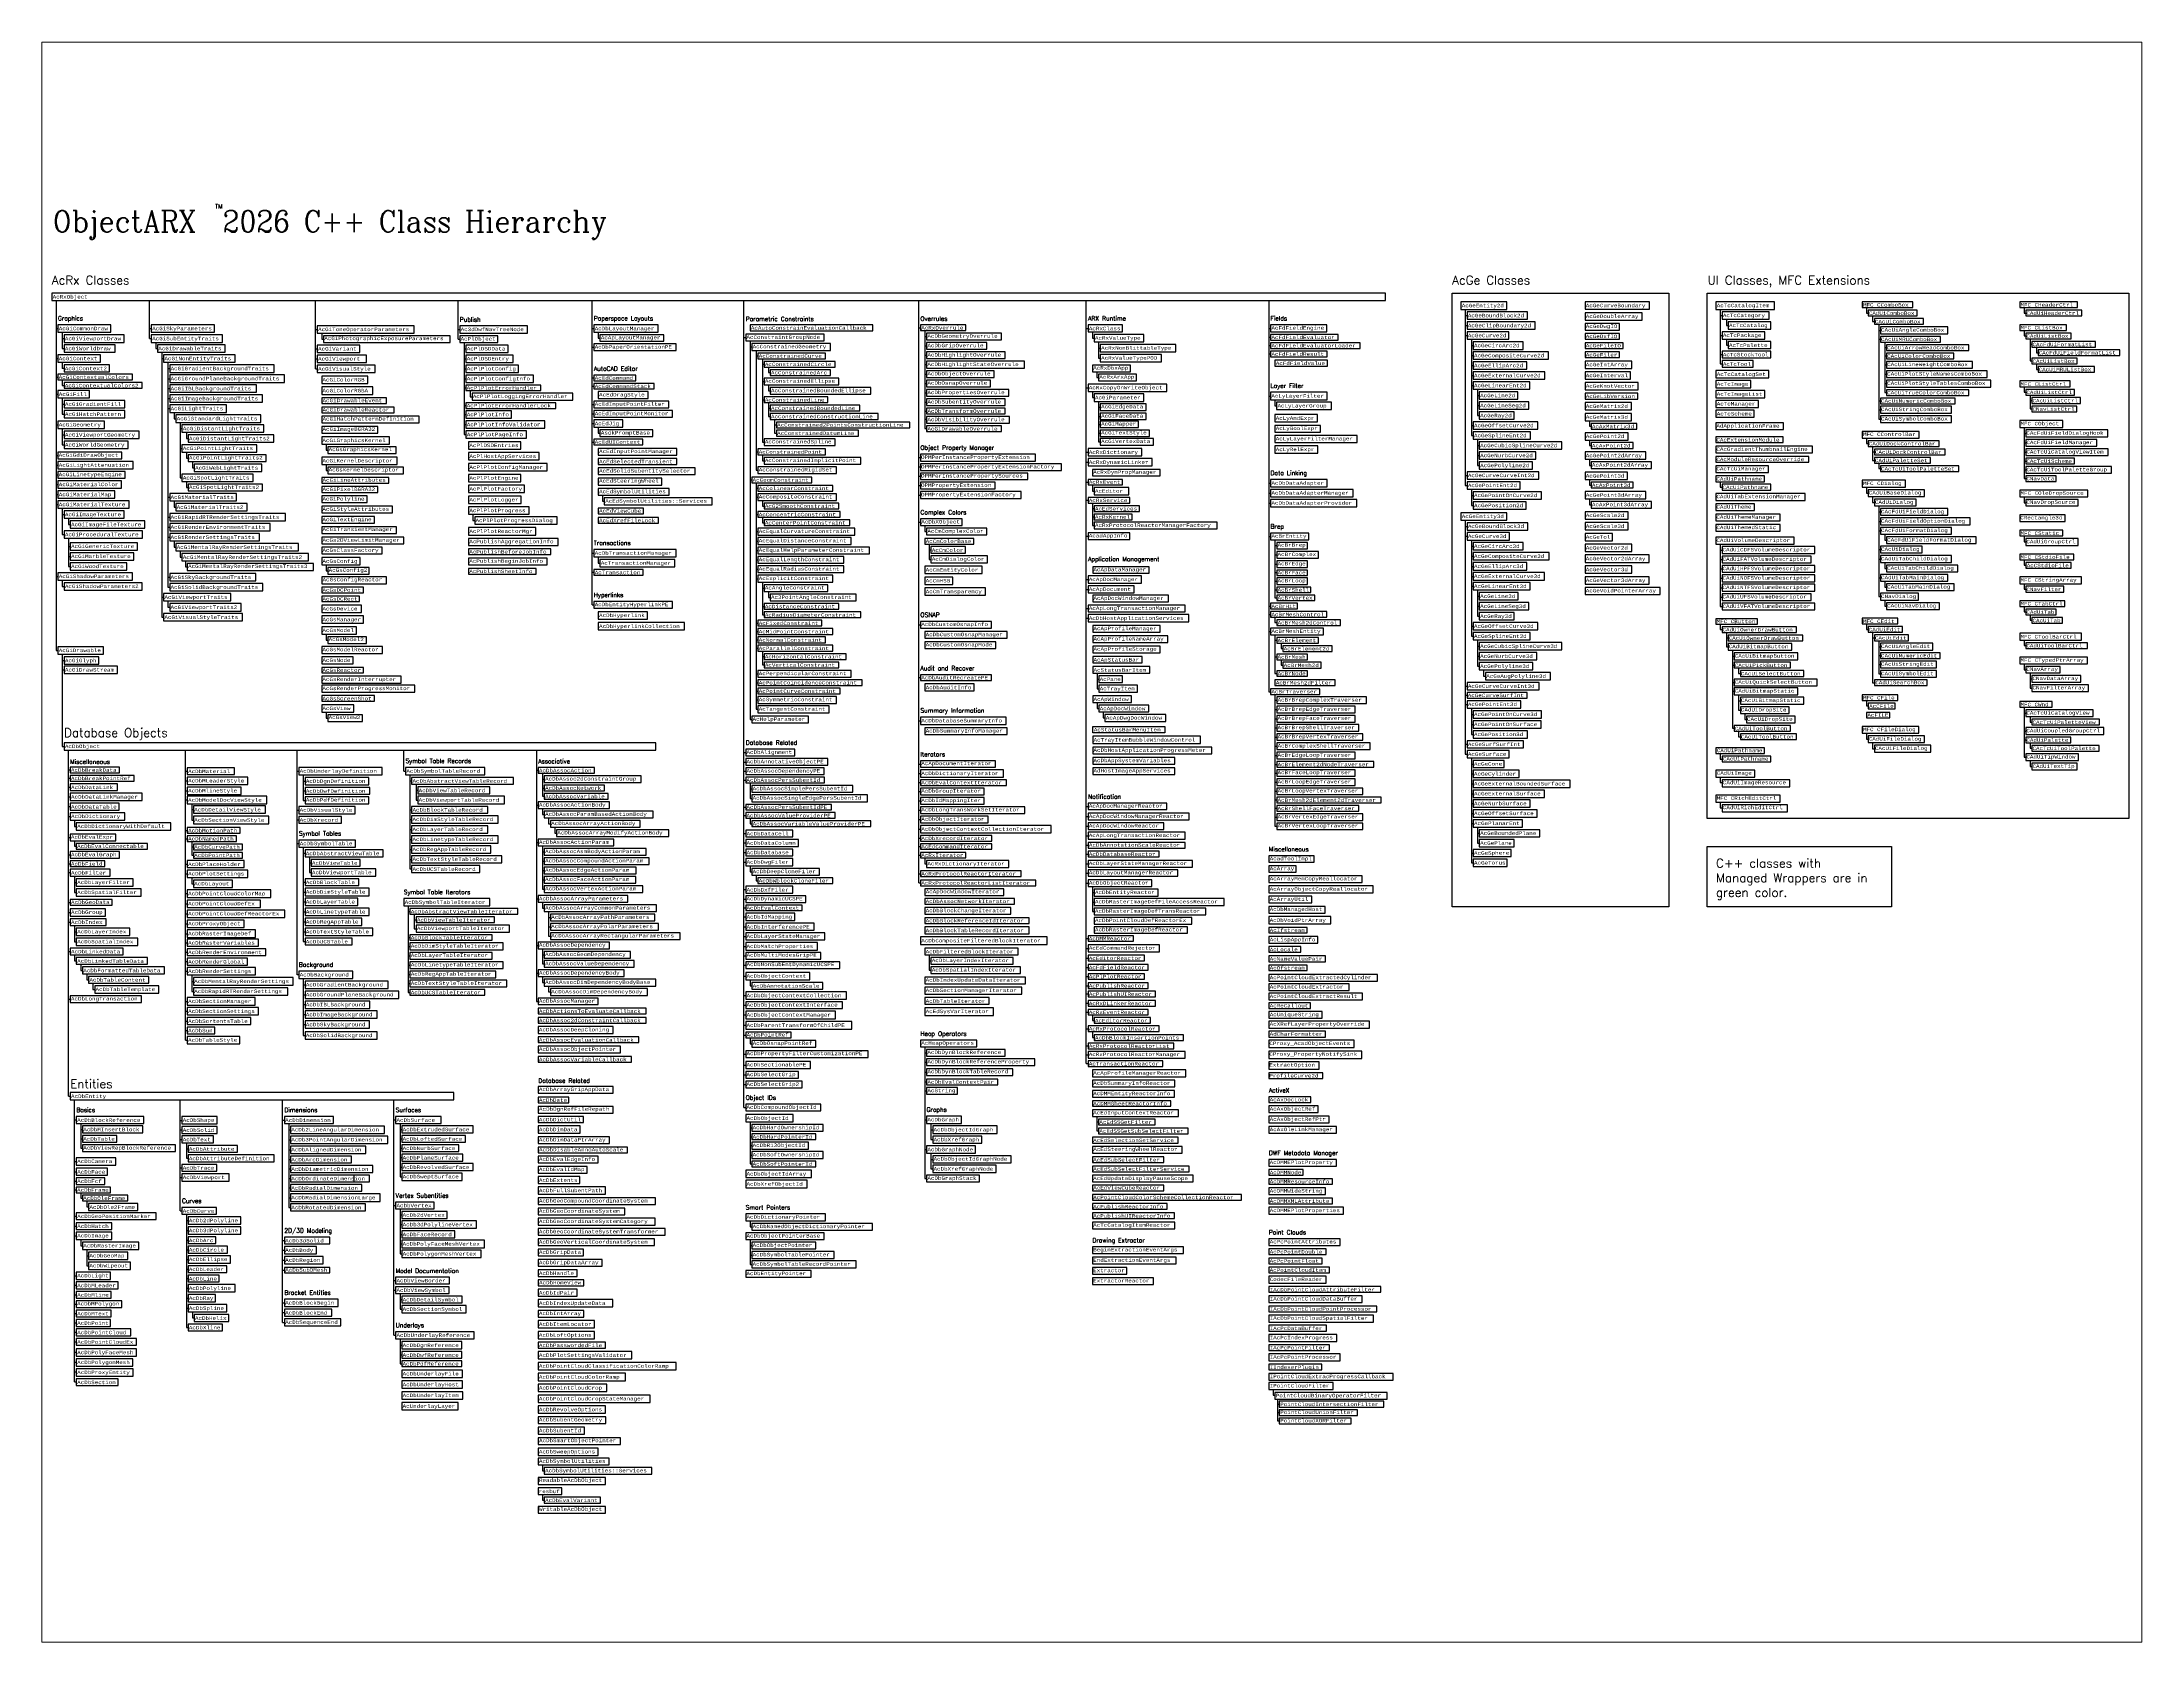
# Paper-space layout 'ObjectARX C++ Classes' of a CAD drawing. Header units: inches. Extents: x 0 to 10.5, y 0 to 8.
# The model-space entities are those that its viewports show. They can reach past a viewport. Long polylines and large blocks are cut down to what shows.
import ezdxf
from ezdxf.enums import TextEntityAlignment as Align

# ---------------------------------------------------------------- set-up
doc = ezdxf.new("R2010")
doc.units = ezdxf.units.IN
doc.header["$MEASUREMENT"] = 0
for name, color, linetype in [('ObjectARX 2009 Unmanaged classes', 7, 'Continuous'), ('ObjectARX 2009 Unmanaged classes w .NET Wrappers', 3, 'Continuous'), ('ObjectARX 2010 Unmanaged classes', 7, 'Continuous'), ('ObjectARX 2010 Unmanaged classes w .NET Wrappers', 3, 'Continuous'), ('Unmanaged classes', 7, 'Continuous'), ('Unmanaged classes w .NET Wrappers', 3, 'Continuous')]:
    doc.layers.add(name, color=color, linetype=linetype)
doc.styles.add('Categories', font='romanc.shx', dxfattribs={"height": 0.5})
doc.styles.add('Headings', font='romanc.shx', dxfattribs={"height": 1})
doc.styles.get("Standard").update_dxf_attribs({"font": 'cour.ttf'})
doc.styles.add('Title', font='romanc.shx', dxfattribs={"width": 0.9})
doc.styles.add('Unmanaged', font='cour.ttf', dxfattribs={"height": 0.2})

msp = doc.modelspace()

# ---------------------------------------------------------------- linework, layer by layer
for p, q in [((350.4, -0.74), (350.4, -40.71)), ((361.07, -5.09), (361.07, -0.74)), ((380.03, -8.55), (380.03, -0.84)), ((396.31, -5.15), (396.31, -0.84)), ((411.62, -35.49), (411.62, -0.74)), ((428.97, -92.93), (428.97, -0.74)), ((448.93, -67.25), (448.93, -0.77)), ((468.08, -87.9), (468.08, -0.74)), ((488.93, -0.74), (488.93, -45.42)), ((511.37, -1.74), (511.37, -21.86)), ((540.5, -1.74), (540.5, -7.97)), ((557.21, -1.54), (557.21, -2.17)), ((557.21, -2.17), (557.41, -2.17)), ((575.21, -1.54), (575.21, -2.17)), ((575.21, -2.17), (575.41, -2.17)), ((350.4, -3.94), (350.6, -3.94)), ((351.1, -4.36), (351.1, -6.23)), ((361.07, -3.94), (361.27, -3.94)), ((380.03, -4.04), (380.23, -4.04)), ((380.73, -4.46), (380.73, -5.15)), ((396.31, -4.04), (396.51, -4.04)), ((411.62, -3.94), (411.82, -3.94)), ((412.32, -4.36), (412.32, -5.02)), ((448.93, -3.84), (449.13, -3.84)), ((449.63, -4.16), (449.63, -15.37)), ((468.08, -3.91), (468.28, -3.91)), ((468.78, -4.3), (468.78, -5.02)), ((488.93, -3.91), (489.13, -3.91)), ((511.37, -2.46), (511.57, -2.46)), ((511.37, -3.6), (511.57, -3.6)), ((511.37, -4.74), (511.57, -4.74)), ((540.5, -2.45), (540.7, -2.45)), ((540.5, -4.71), (540.7, -4.71)), ((541.2, -2.86), (541.2, -3.58)), ((541.2, -3.58), (541.4, -3.58)), ((557.91, -2.5), (557.91, -3.12)), ((557.91, -3.12), (558.11, -3.12)), ((558.61, -3.45), (558.61, -14.29)), ((558.61, -4.14), (558.81, -4.14)), ((575.21, -4.15), (575.21, -4.78)), ((575.21, -4.78), (575.41, -4.78)), ((351.1, -5.09), (351.3, -5.09)), ((351.1, -6.23), (351.3, -6.23)), ((361.07, -5.09), (361.27, -5.09)), ((361.77, -5.51), (361.77, -6.23)), ((361.77, -6.23), (361.97, -6.23)), ((362.47, -6.65), (362.47, -36.92)), ((380.03, -6.26), (380.23, -6.26)), ((380.73, -5.15), (380.93, -5.15)), ((396.31, -5.15), (396.51, -5.15)), ((397.01, -5.54), (397.01, -16.05)), ((397.01, -6.26), (397.21, -6.26)), ((411.62, -6.08), (411.82, -6.08)), ((412.32, -5.02), (412.52, -5.02)), ((428.97, -4.96), (429.17, -4.96)), ((429.67, -5.35), (429.67, -48.6)), ((429.67, -6.04), (429.87, -6.04)), ((430.37, -6.43), (430.37, -20.11)), ((430.37, -7.05), (430.57, -7.05)), ((449.63, -4.84), (449.83, -4.84)), ((449.63, -5.91), (449.83, -5.91)), ((449.63, -6.99), (449.83, -6.99)), ((468.78, -5.02), (468.98, -5.02)), ((469.48, -5.44), (469.48, -7.3)), ((469.48, -6.16), (469.68, -6.16)), ((488.93, -4.92), (489.13, -4.92)), ((488.93, -5.88), (489.13, -5.88)), ((488.93, -6.83), (489.13, -6.83)), ((512.07, -5.16), (512.07, -16.16)), ((512.07, -5.88), (512.27, -5.88)), ((512.07, -7.03), (512.27, -7.03)), ((540.5, -6.9), (540.7, -6.9)), ((541.2, -5.13), (541.2, -5.82)), ((541.2, -5.82), (541.4, -5.82)), ((558.61, -5.15), (558.81, -5.15)), ((559.31, -5.48), (559.31, -11.24)), ((559.31, -6.11), (559.51, -6.11)), ((559.31, -7.06), (559.51, -7.06)), ((575.91, -5.1), (575.91, -7.64)), ((575.91, -5.73), (576.11, -5.73)), ((576.61, -6.06), (576.61, -6.69)), ((576.61, -6.69), (576.81, -6.69)), ((350.4, -7.37), (350.6, -7.37)), ((350.4, -9.48), (350.6, -9.48)), ((351.1, -7.79), (351.1, -8.49)), ((351.3, -8.49), (351.1, -8.49)), ((362.47, -7.37), (362.67, -7.37)), ((363.17, -7.79), (363.17, -33.49)), ((363.17, -8.51), (363.37, -8.51)), ((380.03, -7.4), (380.23, -7.4)), ((380.03, -8.55), (380.23, -8.55)), ((397.01, -7.39), (397.21, -7.39)), ((397.01, -8.53), (397.21, -8.53)), ((411.62, -9.58), (411.82, -9.58)), ((431.07, -7.38), (431.07, -16.9)), ((431.07, -8.01), (431.27, -8.01)), ((431.77, -8.34), (431.77, -8.96)), ((431.77, -8.96), (431.97, -8.96)), ((449.63, -8.06), (449.83, -8.06)), ((449.63, -9.14), (449.83, -9.14)), ((469.28, -8.86), (469.28, -9.53)), ((469.28, -9.53), (469.48, -9.53)), ((469.48, -7.3), (469.68, -7.3)), ((512.07, -8.17), (512.27, -8.17)), ((512.07, -9.31), (512.27, -9.31)), ((540.5, -7.97), (540.7, -7.97)), ((559.31, -8.08), (559.51, -8.08)), ((559.31, -9.15), (559.51, -9.15)), ((575.91, -7.64), (576.11, -7.64)), ((576.61, -7.97), (576.61, -8.6)), ((576.61, -8.6), (576.81, -8.6)), ((350.4, -11.44), (350.6, -11.44)), ((351.1, -9.81), (351.1, -10.43)), ((351.1, -10.43), (351.3, -10.43)), ((351.1, -11.86), (351.1, -13.72)), ((363.17, -9.66), (363.37, -9.66)), ((363.17, -10.8), (363.37, -10.8)), ((363.17, -11.94), (363.37, -11.94)), ((397.01, -9.67), (397.21, -9.67)), ((397.01, -10.71), (397.21, -10.71)), ((397.71, -11.03), (397.71, -11.72)), ((397.71, -11.72), (397.91, -11.72)), ((411.62, -10.52), (411.82, -10.52)), ((431.07, -9.98), (431.27, -9.98)), ((431.77, -10.37), (431.77, -11.05)), ((431.77, -11.05), (431.97, -11.05)), ((449.63, -10.21), (449.83, -10.21)), ((449.63, -11.27), (449.83, -11.27)), ((468.08, -10.69), (468.28, -10.69)), ((468.78, -11.11), (468.78, -11.83)), ((468.78, -11.83), (468.98, -11.83)), ((488.92, -11.64), (489.12, -11.64)), ((512.07, -10.45), (512.27, -10.45)), ((512.77, -10.87), (512.77, -13.88)), ((512.77, -11.59), (512.97, -11.59)), ((559.31, -10.23), (559.51, -10.23)), ((559.31, -11.24), (559.51, -11.24)), ((575.21, -10.58), (575.21, -11.21)), ((575.21, -11.21), (575.41, -11.21)), ((575.91, -11.53), (575.91, -13.11)), ((351.1, -12.58), (351.3, -12.58)), ((351.1, -13.72), (351.3, -13.72)), ((363.17, -13.08), (363.37, -13.08)), ((363.87, -13.51), (363.87, -14.23)), ((363.87, -14.23), (364.07, -14.23)), ((397.01, -12.73), (397.21, -12.73)), ((397.01, -13.77), (397.21, -13.77)), ((411.62, -12.61), (411.82, -12.61)), ((411.62, -13.68), (411.82, -13.68)), ((431.07, -12.07), (431.27, -12.07)), ((431.77, -12.4), (431.77, -13.98)), ((431.77, -13.02), (431.97, -13.02)), ((431.77, -13.98), (431.97, -13.98)), ((432.47, -14.31), (432.47, -15.89)), ((449.63, -12.35), (449.83, -12.35)), ((449.63, -13.36), (449.83, -13.36)), ((449.63, -14.3), (449.83, -14.3)), ((469.48, -12.25), (469.48, -16.88)), ((469.48, -12.92), (469.68, -12.92)), ((469.48, -13.98), (469.68, -13.98)), ((489.62, -12.06), (489.62, -12.76)), ((489.62, -12.76), (489.82, -12.76)), ((512.77, -12.74), (512.97, -12.74)), ((512.77, -13.88), (512.97, -13.88)), ((558.61, -12.2), (558.81, -12.2)), ((558.61, -13.21), (558.81, -13.21)), ((558.61, -14.29), (558.81, -14.29)), ((575.91, -12.16), (576.11, -12.16)), ((575.91, -13.11), (576.11, -13.11)), ((350.4, -14.93), (350.6, -14.93)), ((351.1, -15.35), (351.1, -17.22)), ((351.1, -16.07), (351.3, -16.07)), ((364.57, -14.65), (364.57, -20.99)), ((364.57, -15.37), (364.77, -15.37)), ((365.27, -15.79), (365.27, -16.51)), ((365.27, -16.51), (365.47, -16.51)), ((397.01, -14.91), (397.21, -14.91)), ((397.01, -16.05), (397.21, -16.05)), ((411.62, -14.79), (411.82, -14.79)), ((412.32, -15.21), (412.32, -15.89)), ((412.32, -15.89), (412.52, -15.89)), ((432.47, -14.93), (432.67, -14.93)), ((432.47, -15.89), (432.67, -15.89)), ((449.63, -15.37), (449.83, -15.37)), ((469.48, -14.89), (469.68, -14.89)), ((469.48, -15.89), (469.68, -15.89)), ((512.07, -15.02), (512.27, -15.02)), ((512.07, -16.16), (512.27, -16.16)), ((512.77, -16.58), (512.77, -19.58)), ((525.55, -14.47), (525.55, -15.1)), ((525.55, -15.1), (525.75, -15.1)), ((525.55, -16.67), (525.55, -17.3)), ((557.21, -16.45), (557.21, -17.08)), ((575.21, -15.22), (575.21, -21.08)), ((575.21, -15.91), (575.41, -15.91)), ((350.4, -18.43), (350.6, -18.43)), ((351.1, -17.22), (351.3, -17.22)), ((364.57, -17.63), (364.77, -17.63)), ((365.27, -18.05), (365.27, -18.74)), ((365.27, -18.74), (365.47, -18.74)), ((365.97, -19.12), (365.97, -19.84)), ((381.23, -17.14), (381.23, -17.83)), ((381.23, -17.83), (381.43, -17.83)), ((411.62, -16.9), (411.82, -16.9)), ((430.37, -18.02), (430.57, -18.02)), ((431.07, -16.9), (431.27, -16.9)), ((431.07, -18.35), (431.07, -19.03)), ((431.07, -19.03), (431.27, -19.03)), ((448.93, -18.68), (449.13, -18.68)), ((468.08, -18.07), (468.28, -18.07)), ((469.48, -16.88), (469.68, -16.88)), ((512.77, -17.3), (512.97, -17.3)), ((512.77, -18.44), (512.97, -18.44)), ((525.55, -17.3), (525.75, -17.3)), ((525.55, -18.87), (525.55, -19.56)), ((557.21, -17.08), (557.41, -17.08)), ((557.91, -17.41), (557.91, -18.99)), ((557.91, -18.03), (558.11, -18.03)), ((557.91, -18.99), (558.11, -18.99)), ((575.21, -16.98), (575.41, -16.98)), ((575.21, -18.06), (575.41, -18.06)), ((575.21, -19.07), (575.41, -19.07)), ((350.4, -19.54), (350.6, -19.54)), ((350.4, -20.64), (350.6, -20.64)), ((364.57, -20.99), (364.77, -20.99)), ((365.27, -21.41), (365.27, -22.1)), ((365.97, -19.84), (366.17, -19.84)), ((381.23, -19.46), (381.23, -20.14)), ((381.23, -20.14), (381.43, -20.14)), ((429.67, -21.22), (429.87, -21.22)), ((430.37, -20.11), (430.57, -20.11)), ((430.37, -21.55), (430.37, -47.43)), ((448.93, -19.75), (449.13, -19.75)), ((448.93, -20.81), (449.13, -20.81)), ((468.08, -19.21), (468.28, -19.21)), ((468.08, -21.47), (468.28, -21.47)), ((511.37, -20.72), (511.57, -20.72)), ((512.77, -19.58), (512.97, -19.58)), ((525.55, -19.56), (525.75, -19.56)), ((525.55, -21.19), (525.55, -21.82)), ((540.5, -21.43), (540.5, -22.05)), ((558.61, -19.32), (558.61, -19.94)), ((558.61, -19.94), (558.81, -19.94)), ((575.21, -20.09), (575.41, -20.09)), ((575.21, -21.08), (575.41, -21.08)), ((350.4, -21.75), (350.6, -21.75)), ((350.4, -22.9), (350.6, -22.9)), ((363.17, -23.21), (363.37, -23.21)), ((363.87, -23.63), (363.87, -24.35)), ((365.27, -22.1), (365.47, -22.1)), ((412.82, -22.98), (412.82, -23.67)), ((412.82, -23.67), (413.02, -23.67)), ((430.37, -22.18), (430.57, -22.18)), ((430.37, -23.19), (430.57, -23.19)), ((431.07, -23.58), (431.07, -24.21)), ((448.93, -21.87), (449.13, -21.87)), ((448.93, -22.95), (449.13, -22.95)), ((468.08, -23.55), (468.28, -23.55)), ((468.78, -21.78), (468.78, -22.5)), ((468.78, -22.5), (468.98, -22.5)), ((468.78, -23.87), (468.78, -26.45)), ((488.93, -21.59), (489.13, -21.59)), ((488.93, -22.73), (489.13, -22.73)), ((488.93, -23.87), (489.13, -23.87)), ((511.37, -21.86), (511.57, -21.86)), ((512.07, -22.28), (512.07, -24.15)), ((512.07, -23), (512.27, -23)), ((525.55, -21.82), (525.75, -21.82)), ((525.55, -23.39), (525.55, -24.07)), ((540.5, -22.05), (540.7, -22.05)), ((557.21, -22.05), (557.21, -22.73)), ((557.21, -22.73), (557.41, -22.73)), ((557.91, -23.12), (557.91, -23.81)), ((557.91, -23.81), (558.11, -23.81)), ((575.21, -23.16), (575.21, -23.83)), ((575.21, -23.83), (575.41, -23.83)), ((350.4, -24.04), (350.6, -24.04)), ((351.1, -24.46), (351.1, -27.47)), ((351.1, -25.18), (351.3, -25.18)), ((351.8, -25.6), (351.8, -26.32)), ((351.8, -26.32), (352, -26.32)), ((363.17, -25.49), (363.37, -25.49)), ((363.87, -24.35), (364.07, -24.35)), ((398.01, -25.14), (398.01, -25.86)), ((398.01, -25.86), (398.21, -25.86)), ((430.37, -25.16), (430.57, -25.16)), ((431.07, -24.21), (431.27, -24.21)), ((431.07, -25.49), (431.07, -26.12)), ((431.07, -26.12), (431.27, -26.12)), ((431.07, -26.12), (431.27, -26.12)), ((448.93, -26.06), (449.13, -26.06)), ((468.78, -24.5), (468.98, -24.5)), ((468.78, -25.45), (468.98, -25.45)), ((511.37, -25.81), (511.37, -52.56)), ((512.07, -24.15), (512.27, -24.15)), ((525.55, -24.07), (525.75, -24.07)), ((558.61, -24.2), (558.61, -34.56)), ((558.61, -24.88), (558.81, -24.88)), ((558.61, -25.96), (558.81, -25.96)), ((351.1, -27.47), (351.3, -27.47)), ((351.8, -27.89), (351.8, -31.11)), ((363.17, -26.63), (363.37, -26.63)), ((363.17, -27.78), (363.37, -27.78)), ((363.87, -28.2), (363.87, -28.92)), ((430.37, -27.13), (430.57, -27.13)), ((430.37, -28.21), (430.57, -28.21)), ((449.63, -26.44), (449.63, -27.13)), ((449.63, -27.13), (449.83, -27.13)), ((450.13, -28.55), (450.13, -30.3)), ((468.08, -27.64), (468.28, -27.64)), ((468.78, -26.45), (468.98, -26.45)), ((488.93, -27.68), (489.13, -27.68)), ((489.63, -28.06), (489.63, -34.71)), ((489.63, -28.73), (489.83, -28.73)), ((511.37, -26.53), (511.57, -26.53)), ((511.37, -27.67), (511.57, -27.67)), ((512.07, -28.09), (512.07, -39.08)), ((540.5, -28.55), (540.5, -35.69)), ((558.61, -27.03), (558.81, -27.03)), ((559.31, -27.42), (559.31, -28.11)), ((559.31, -28.11), (559.51, -28.11)), ((575.21, -27.62), (575.21, -28.31)), ((575.21, -28.31), (575.41, -28.31)), ((351.8, -28.82), (352, -28.82)), ((351.8, -29.96), (352, -29.96)), ((351.8, -31.11), (352, -31.11)), ((363.87, -28.92), (364.07, -28.92)), ((364.57, -29.34), (364.57, -30.06)), ((364.57, -30.06), (364.77, -30.06)), ((365.17, -30.48), (365.17, -31.17)), ((365.17, -31.17), (365.37, -31.17)), ((381.23, -30.93), (381.23, -31.61)), ((411.62, -29.59), (411.82, -29.59)), ((412.32, -30.01), (412.32, -30.73)), ((412.32, -30.73), (412.52, -30.73)), ((430.37, -29.28), (430.57, -29.28)), ((430.37, -30.36), (430.57, -30.36)), ((450.13, -29.23), (450.33, -29.23)), ((450.13, -30.3), (450.33, -30.3)), ((489.63, -29.78), (489.83, -29.78)), ((489.63, -30.84), (489.83, -30.84)), ((512.07, -28.81), (512.27, -28.81)), ((512.07, -29.95), (512.27, -29.95)), ((512.07, -31.1), (512.27, -31.1)), ((540.5, -29.24), (540.7, -29.24)), ((540.5, -30.31), (540.7, -30.31)), ((558.61, -29.19), (558.81, -29.19)), ((558.61, -30.26), (558.81, -30.26)), ((559.31, -30.65), (559.31, -31.34)), ((575.21, -30.35), (575.21, -30.98)), ((575.21, -30.98), (575.41, -30.98)), ((350.4, -32.25), (350.6, -32.25)), ((351.1, -32.67), (351.1, -33.39)), ((351.1, -33.39), (351.3, -33.39)), ((363.17, -32.35), (363.37, -32.35)), ((363.17, -33.49), (363.37, -33.49)), ((381.23, -31.61), (381.43, -31.61)), ((411.62, -31.78), (411.82, -31.78)), ((430.37, -31.43), (430.57, -31.43)), ((430.37, -32.51), (430.57, -32.51)), ((431.07, -32.9), (431.07, -36.63)), ((431.07, -33.58), (431.27, -33.58)), ((468.08, -32.61), (468.28, -32.61)), ((489.63, -31.82), (489.83, -31.82)), ((489.63, -32.79), (489.83, -32.79)), ((512.07, -32.24), (512.27, -32.24)), ((512.07, -33.38), (512.27, -33.38)), ((540.5, -31.39), (540.7, -31.39)), ((540.5, -32.46), (540.7, -32.46)), ((540.5, -33.54), (540.7, -33.54)), ((558.61, -32.41), (558.81, -32.41)), ((559.31, -31.34), (559.51, -31.34)), ((559.31, -32.8), (559.31, -33.49)), ((559.31, -33.49), (559.51, -33.49)), ((575.21, -33.08), (575.21, -33.71)), ((362.47, -34.63), (362.67, -34.63)), ((363.17, -35.05), (363.17, -35.78)), ((363.17, -35.78), (363.37, -35.78)), ((411.62, -35.49), (411.82, -35.49)), ((431.07, -35.68), (431.27, -35.68)), ((431.77, -33.97), (431.77, -34.66)), ((431.77, -34.66), (431.97, -34.66)), ((468.08, -33.73), (468.28, -33.73)), ((468.08, -35.92), (468.28, -35.92)), ((488.93, -35.64), (489.13, -35.64)), ((489.63, -33.78), (489.83, -33.78)), ((489.63, -34.71), (489.83, -34.71)), ((512.77, -33.8), (512.77, -36.8)), ((512.77, -34.52), (512.97, -34.52)), ((512.77, -35.66), (512.97, -35.66)), ((540.5, -34.61), (540.7, -34.61)), ((540.5, -35.69), (540.7, -35.69)), ((558.61, -34.56), (558.81, -34.56)), ((559.31, -34.95), (559.31, -35.64)), ((559.31, -35.64), (559.51, -35.64)), ((575.21, -33.71), (575.41, -33.71)), ((575.21, -35.68), (575.21, -36.3)), ((362.47, -36.92), (362.67, -36.92)), ((430.37, -37.58), (430.57, -37.58)), ((431.07, -36.63), (431.27, -36.63)), ((448.93, -37.77), (449.13, -37.77)), ((468.08, -37.03), (468.28, -37.03)), ((488.93, -36.59), (489.13, -36.59)), ((489.63, -36.91), (489.63, -37.53)), ((489.63, -37.53), (489.83, -37.53)), ((512.07, -37.94), (512.27, -37.94)), ((512.77, -36.8), (512.97, -36.8)), ((540.5, -37.7), (540.5, -38.33)), ((540.5, -38.33), (540.7, -38.33)), ((557.21, -37.68), (557.21, -38.31)), ((557.21, -38.31), (557.41, -38.31)), ((575.21, -36.3), (575.41, -36.3)), ((575.91, -36.63), (575.91, -37.26)), ((575.91, -37.26), (576.11, -37.26)), ((350.4, -40.71), (350.6, -40.71)), ((381.23, -38.84), (381.23, -39.52)), ((381.23, -39.52), (381.43, -39.52)), ((430.37, -38.54), (430.57, -38.54)), ((430.37, -39.49), (430.57, -39.49)), ((430.37, -40.45), (430.57, -40.45)), ((431.07, -40.78), (431.07, -42.36)), ((488.93, -38.55), (489.13, -38.55)), ((489.63, -38.93), (489.63, -43.34)), ((489.63, -39.55), (489.83, -39.55)), ((490.33, -39.87), (490.33, -40.5)), ((490.33, -40.5), (490.53, -40.5)), ((512.07, -39.08), (512.27, -39.08)), ((512.77, -39.5), (512.77, -42.51)), ((512.77, -40.23), (512.97, -40.23)), ((541.2, -38.65), (541.2, -40.3)), ((541.2, -39.28), (541.4, -39.28)), ((541.2, -40.3), (541.4, -40.3)), ((541.9, -40.68), (541.9, -49.6)), ((557.91, -38.63), (557.91, -44.4)), ((557.91, -39.26), (558.11, -39.26)), ((558.61, -39.59), (558.61, -43.38)), ((558.61, -40.28), (558.81, -40.28)), ((575.21, -39.52), (575.21, -40.15)), ((575.21, -40.15), (575.41, -40.15)), ((351.1, -41.13), (351.1, -51.67)), ((351.1, -41.86), (351.3, -41.86)), ((351.1, -42.93), (351.3, -42.93)), ((431.07, -41.4), (431.27, -41.4)), ((431.07, -42.36), (431.27, -42.36)), ((489.63, -41.44), (489.83, -41.44)), ((490.33, -41.76), (490.33, -42.39)), ((490.33, -42.39), (490.53, -42.39)), ((512.77, -41.37), (512.97, -41.37)), ((512.77, -42.51), (512.97, -42.51)), ((513.47, -42.93), (513.47, -43.65)), ((541.9, -41.37), (542.1, -41.37)), ((541.9, -42.39), (542.1, -42.39)), ((542.6, -42.71), (542.6, -43.34)), ((558.61, -41.29), (558.81, -41.29)), ((558.61, -42.31), (558.81, -42.31)), ((575.21, -42.24), (575.21, -42.91)), ((575.21, -42.24), (575.21, -42.91)), ((575.21, -42.91), (575.41, -42.91)), ((575.21, -42.91), (575.41, -42.91)), ((430.37, -43.37), (430.57, -43.37)), ((430.37, -44.39), (430.57, -44.39)), ((430.37, -45.34), (430.57, -45.34)), ((448.93, -43.8), (449.13, -43.8)), ((469.31, -43.31), (469.31, -45.08)), ((469.31, -43.99), (469.51, -43.99)), ((469.31, -45.08), (469.51, -45.08)), ((488.93, -45.42), (489.13, -45.42)), ((489.63, -43.34), (489.83, -43.34)), ((511.37, -44.79), (511.57, -44.79)), ((513.47, -43.65), (513.67, -43.65)), ((541.9, -44.36), (542.1, -44.36)), ((541.9, -45.37), (542.1, -45.37)), ((542.6, -43.34), (542.8, -43.34)), ((557.91, -44.4), (558.11, -44.4)), ((558.61, -43.38), (558.81, -43.38)), ((575.91, -43.28), (575.91, -45.01)), ((575.91, -43.28), (575.91, -45.01)), ((575.91, -43.95), (576.11, -43.95)), ((575.91, -43.95), (576.11, -43.95)), ((575.91, -45.01), (576.11, -45.01)), ((575.91, -45.01), (576.11, -45.01)), ((381.23, -47.75), (381.23, -48.44)), ((430.37, -46.36), (430.57, -46.36)), ((430.37, -47.43), (430.57, -47.43)), ((469.31, -46.65), (469.31, -47.33)), ((469.31, -47.33), (469.51, -47.33)), ((470.01, -47.71), (470.01, -48.42)), ((489.63, -45.72), (489.63, -60.78)), ((489.63, -46.4), (489.83, -46.4)), ((489.63, -47.46), (489.83, -47.46)), ((511.37, -45.83), (511.57, -45.83)), ((511.37, -46.87), (511.57, -46.87)), ((512.07, -47.29), (512.07, -50.3)), ((542.6, -45.76), (542.6, -47.52)), ((542.6, -46.45), (542.8, -46.45)), ((542.6, -47.52), (542.8, -47.52)), ((543.3, -47.91), (543.3, -48.6)), ((557.21, -46.42), (557.21, -47.05)), ((557.21, -47.05), (557.41, -47.05)), ((575.21, -47.19), (575.21, -52.89)), ((575.21, -47.88), (575.41, -47.88)), ((381.23, -48.44), (381.43, -48.44)), ((429.67, -48.6), (429.87, -48.6)), ((448.93, -48.73), (449.13, -48.73)), ((470.01, -48.42), (470.21, -48.42)), ((489.63, -48.51), (489.83, -48.51)), ((489.63, -49.56), (489.83, -49.56)), ((512.07, -48.01), (512.27, -48.01)), ((512.07, -49.16), (512.27, -49.16)), ((512.07, -50.3), (512.27, -50.3)), ((541.9, -49.6), (542.1, -49.6)), ((542.6, -49.93), (542.6, -50.56)), ((543.3, -48.6), (543.5, -48.6)), ((557.21, -50.17), (557.21, -50.85)), ((575.21, -49.91), (575.41, -49.91)), ((575.91, -48.27), (575.91, -48.89)), ((575.91, -48.89), (576.11, -48.89)), ((351.1, -51.67), (351.3, -51.67)), ((351.8, -91.64), (351.8, -52.09)), ((365.18, -85.22), (365.18, -52.09)), ((377.93, -77.76), (377.93, -52.09)), ((390.11, -54.49), (390.11, -52.09)), ((405.26, -52.09), (405.26, -80.79)), ((428.97, -52.37), (429.17, -52.37)), ((489.63, -50.6), (489.83, -50.6)), ((489.63, -51.65), (489.83, -51.65)), ((489.63, -52.71), (489.83, -52.71)), ((511.37, -51.43), (511.57, -51.43)), ((511.37, -52.56), (511.57, -52.56)), ((540.5, -52.49), (540.5, -53.11)), ((542.6, -50.56), (542.8, -50.56)), ((557.21, -50.85), (557.41, -50.85)), ((557.91, -51.24), (557.91, -51.93)), ((557.91, -51.93), (558.11, -51.93)), ((575.21, -50.92), (575.41, -50.92)), ((575.91, -51.25), (575.91, -51.88)), ((575.91, -51.88), (576.11, -51.88)), ((351.8, -54.36), (352, -54.36)), ((365.18, -54.49), (365.38, -54.49)), ((377.93, -54.49), (378.13, -54.49)), ((378.63, -54.91), (378.63, -57.83)), ((390.11, -54.49), (390.31, -54.49)), ((390.81, -54.91), (390.81, -65.67)), ((405.26, -54.4), (405.46, -54.4)), ((405.96, -54.73), (405.96, -57.37)), ((428.97, -53.45), (429.17, -53.45)), ((428.97, -54.51), (429.17, -54.51)), ((448.93, -53.68), (449.13, -53.68)), ((448.93, -54.76), (449.13, -54.76)), ((489.63, -53.72), (489.83, -53.72)), ((489.63, -54.71), (489.83, -54.71)), ((512.07, -52.98), (512.07, -64.97)), ((512.07, -53.68), (512.27, -53.68)), ((512.07, -54.81), (512.27, -54.81)), ((540.5, -53.11), (540.7, -53.11)), ((575.21, -52.89), (575.41, -52.89)), ((575.91, -53.28), (575.91, -53.97)), ((575.91, -53.97), (576.11, -53.97)), ((351.8, -55.31), (352, -55.31)), ((351.8, -56.33), (352, -56.33)), ((351.8, -57.44), (352, -57.44)), ((365.18, -55.6), (365.38, -55.6)), ((365.18, -56.74), (365.38, -56.74)), ((378.63, -55.63), (378.83, -55.63)), ((378.63, -56.75), (378.83, -56.75)), ((390.81, -55.6), (391.01, -55.6)), ((391.51, -55.99), (391.51, -57.8)), ((391.51, -56.68), (391.71, -56.68)), ((405.96, -55.42), (406.16, -55.42)), ((405.96, -56.42), (406.16, -56.42)), ((405.96, -57.37), (406.16, -57.37)), ((428.97, -55.51), (429.17, -55.51)), ((429.67, -55.83), (429.67, -57.6)), ((429.67, -56.52), (429.87, -56.52)), ((448.93, -55.81), (449.13, -55.81)), ((448.93, -56.81), (449.13, -56.81)), ((489.63, -55.75), (489.83, -55.75)), ((489.63, -56.8), (489.83, -56.8)), ((512.07, -55.94), (512.27, -55.94)), ((512.07, -57.07), (512.27, -57.07)), ((540.5, -55.19), (540.5, -55.81)), ((540.5, -55.81), (540.7, -55.81)), ((351.8, -58.55), (352, -58.55)), ((351.8, -59.66), (352, -59.66)), ((365.18, -57.78), (365.38, -57.78)), ((365.88, -58.21), (365.88, -60.08)), ((365.88, -58.89), (366.08, -58.89)), ((377.93, -58.94), (378.13, -58.94)), ((378.63, -57.83), (378.83, -57.83)), ((378.63, -57.83), (378.83, -57.83)), ((390.81, -58.9), (391.01, -58.9)), ((391.51, -57.8), (391.71, -57.8)), ((405.26, -58.39), (405.46, -58.39)), ((405.96, -58.77), (405.96, -59.45)), ((405.96, -59.45), (406.16, -59.45)), ((406.66, -59.84), (406.66, -60.52)), ((428.97, -58.61), (429.17, -58.61)), ((428.97, -59.55), (429.17, -59.55)), ((429.67, -57.6), (429.87, -57.6)), ((429.67, -59.88), (429.67, -60.51)), ((448.93, -57.87), (449.13, -57.87)), ((448.93, -58.94), (449.13, -58.94)), ((468.08, -58.53), (468.28, -58.53)), ((468.08, -59.68), (468.28, -59.68)), ((489.63, -57.79), (489.83, -57.79)), ((489.63, -58.74), (489.83, -58.74)), ((489.63, -59.74), (489.83, -59.74)), ((512.07, -58.2), (512.27, -58.2)), ((512.07, -59.33), (512.27, -59.33)), ((540.5, -58.04), (540.5, -58.67)), ((540.5, -58.67), (540.7, -58.67)), ((351.8, -62.07), (352, -62.07)), ((352.5, -60.08), (352.5, -60.8)), ((352.5, -60.8), (352.7, -60.8)), ((365.18, -61.26), (365.38, -61.26)), ((365.18, -62.21), (365.38, -62.21)), ((365.88, -60.08), (366.08, -60.08)), ((377.93, -60.05), (378.13, -60.05)), ((390.81, -60.01), (391.01, -60.01)), ((390.81, -61.15), (391.01, -61.15)), ((390.81, -62.29), (391.01, -62.29)), ((406.66, -60.52), (406.86, -60.52)), ((407.36, -60.9), (407.36, -61.58)), ((407.36, -61.58), (407.56, -61.58)), ((428.97, -61.62), (429.17, -61.62)), ((429.67, -60.51), (429.87, -60.51)), ((448.93, -60.01), (449.13, -60.01)), ((448.93, -61.12), (449.13, -61.12)), ((448.93, -62.16), (449.13, -62.16)), ((468.08, -60.78), (468.28, -60.78)), ((468.08, -61.87), (468.28, -61.87)), ((489.63, -60.78), (489.83, -60.78)), ((512.07, -60.46), (512.27, -60.46)), ((512.77, -60.88), (512.77, -62.72)), ((512.77, -61.59), (512.97, -61.59)), ((351.8, -64.07), (352, -64.07)), ((352.5, -62.45), (352.5, -63.07)), ((352.5, -63.07), (352.7, -63.07)), ((365.88, -62.53), (365.88, -64.1)), ((365.88, -63.15), (366.08, -63.15)), ((365.88, -64.1), (366.08, -64.1)), ((377.93, -62.77), (378.13, -62.77)), ((378.63, -63.19), (378.63, -73.95)), ((378.63, -63.88), (378.83, -63.88)), ((379.33, -64.27), (379.33, -66.08)), ((390.81, -63.43), (391.01, -63.43)), ((390.81, -64.57), (391.01, -64.57)), ((405.26, -62.64), (405.46, -62.64)), ((405.96, -63.03), (405.96, -67.96)), ((405.96, -63.71), (406.16, -63.71)), ((428.97, -62.7), (429.17, -62.7)), ((428.97, -63.77), (429.17, -63.77)), ((448.93, -63.1), (449.13, -63.1)), ((448.93, -64.11), (449.13, -64.11)), ((449.63, -64.41), (449.63, -65.1)), ((468.08, -62.96), (468.28, -62.96)), ((468.08, -63.97), (468.28, -63.97)), ((512.07, -63.85), (512.27, -63.85)), ((512.77, -62.72), (512.97, -62.72)), ((351.8, -65.07), (352, -65.07)), ((351.8, -66.09), (352, -66.09)), ((352.5, -66.48), (352.5, -68.35)), ((365.18, -65.11), (365.38, -65.11)), ((365.18, -66.22), (365.38, -66.22)), ((365.88, -66.64), (365.88, -67.36)), ((379.33, -64.96), (379.53, -64.96)), ((379.33, -66.08), (379.53, -66.08)), ((390.81, -65.67), (391.01, -65.67)), ((405.96, -64.77), (406.16, -64.77)), ((405.96, -65.84), (406.16, -65.84)), ((405.96, -66.9), (406.16, -66.9)), ((428.97, -64.88), (429.17, -64.88)), ((429.67, -65.3), (429.67, -65.99)), ((429.67, -65.99), (429.87, -65.99)), ((430.37, -66.38), (430.37, -67.01)), ((430.37, -67.01), (430.57, -67.01)), ((448.93, -66.21), (449.13, -66.21)), ((449.63, -65.1), (449.83, -65.1)), ((468.08, -65.07), (468.28, -65.07)), ((468.08, -66.13), (468.28, -66.13)), ((512.07, -64.97), (512.27, -64.97)), ((351.8, -69.49), (352, -69.49)), ((352.5, -67.21), (352.7, -67.21)), ((352.5, -68.35), (352.7, -68.35)), ((365.18, -68.49), (365.38, -68.49)), ((365.88, -67.36), (366.08, -67.36)), ((378.63, -67.19), (378.83, -67.19)), ((378.63, -68.3), (378.83, -68.3)), ((378.63, -69.43), (378.83, -69.43)), ((405.26, -69.09), (405.46, -69.09)), ((405.96, -67.96), (406.16, -67.96)), ((405.96, -69.48), (405.96, -70.16)), ((428.97, -68.02), (429.17, -68.02)), ((428.97, -69.1), (429.17, -69.1)), ((448.93, -67.25), (449.13, -67.25)), ((468.08, -67.3), (468.28, -67.3)), ((468.78, -67.69), (468.78, -70.52)), ((468.78, -68.37), (468.98, -68.37)), ((468.78, -69.45), (468.98, -69.45)), ((351.8, -70.63), (352, -70.63)), ((351.8, -71.73), (352, -71.73)), ((365.18, -69.64), (365.38, -69.64)), ((365.18, -70.78), (365.38, -70.78)), ((365.18, -71.92), (365.38, -71.92)), ((378.63, -70.57), (378.83, -70.57)), ((378.63, -71.71), (378.83, -71.71)), ((390.61, -69.89), (390.61, -79.77)), ((390.61, -70.52), (390.81, -70.52)), ((391.31, -70.85), (391.31, -72.49)), ((391.31, -71.48), (391.51, -71.48)), ((405.96, -70.16), (406.16, -70.16)), ((406.66, -70.54), (406.66, -73.34)), ((406.66, -71.22), (406.86, -71.22)), ((428.97, -70.11), (429.17, -70.11)), ((428.97, -71.15), (429.17, -71.15)), ((468.78, -70.52), (468.98, -70.52)), ((352.5, -72.12), (352.5, -73.98)), ((352.5, -72.84), (352.7, -72.84)), ((352.5, -73.98), (352.7, -73.98)), ((365.18, -73.06), (365.38, -73.06)), ((365.18, -74.09), (365.38, -74.09)), ((378.63, -72.85), (378.83, -72.85)), ((378.63, -73.95), (378.83, -73.95)), ((390.61, -73.5), (390.81, -73.5)), ((391.31, -72.49), (391.51, -72.49)), ((406.66, -72.28), (406.86, -72.28)), ((406.66, -73.34), (406.86, -73.34)), ((428.97, -72.26), (429.17, -72.26)), ((428.97, -73.37), (429.17, -73.37)), ((468.08, -73.63), (468.28, -73.63)), ((468.08, -73.63), (468.28, -73.63)), ((468.08, -73.63), (468.28, -73.63)), ((351.8, -75.09), (352, -75.09)), ((352.5, -75.48), (352.5, -76.17)), ((352.5, -76.17), (352.7, -76.17)), ((353.2, -76.56), (353.2, -77.25)), ((365.18, -75.17), (365.38, -75.17)), ((365.18, -76.25), (365.38, -76.25)), ((390.61, -74.51), (390.81, -74.51)), ((390.61, -75.58), (390.81, -75.58)), ((390.61, -76.64), (390.81, -76.64)), ((405.26, -74.4), (405.46, -74.4)), ((405.96, -74.78), (405.96, -76.52)), ((405.96, -75.46), (406.16, -75.46)), ((405.96, -76.52), (406.16, -76.52)), ((428.97, -74.51), (429.17, -74.51)), ((428.97, -75.58), (429.17, -75.58)), ((428.97, -76.66), (429.17, -76.66)), ((450.13, -75.48), (450.13, -77.23)), ((450.13, -76.16), (450.33, -76.16)), ((468.08, -74.74), (468.28, -74.74)), ((468.08, -75.86), (468.28, -75.86)), ((353.2, -77.25), (353.4, -77.25)), ((353.9, -77.64), (353.9, -78.33)), ((353.9, -78.33), (354.1, -78.33)), ((354.6, -78.71), (354.6, -79.43)), ((365.18, -77.36), (365.38, -77.36)), ((365.88, -77.78), (365.88, -79.65)), ((365.88, -78.51), (366.08, -78.51)), ((378.13, -77.76), (377.93, -77.76)), ((378.63, -78.18), (378.63, -84.69)), ((378.63, -78.9), (378.83, -78.9)), ((390.61, -77.71), (390.81, -77.71)), ((390.61, -78.77), (390.81, -78.77)), ((405.26, -77.58), (405.46, -77.58)), ((405.96, -77.96), (405.96, -78.65)), ((405.96, -78.65), (406.16, -78.65)), ((406.66, -79.04), (406.66, -79.72)), ((428.97, -77.9), (429.17, -77.9)), ((429.67, -78.32), (429.67, -79.01)), ((429.67, -79.01), (429.87, -79.01)), ((450.13, -77.23), (450.33, -77.23)), ((468.08, -76.91), (468.28, -76.91)), ((468.08, -77.95), (468.28, -77.95)), ((468.08, -79), (468.28, -79)), ((351.8, -80.54), (352, -80.54)), ((354.6, -79.43), (354.8, -79.43)), ((365.18, -80.79), (365.38, -80.79)), ((365.88, -79.65), (366.08, -79.65)), ((378.63, -80.04), (378.83, -80.04)), ((378.63, -81.17), (378.83, -81.17)), ((390.61, -79.77), (390.81, -79.77)), ((405.26, -80.79), (405.46, -80.79)), ((406.66, -79.72), (406.86, -79.72)), ((406.66, -79.72), (406.86, -79.72)), ((428.97, -80.13), (429.17, -80.13)), ((428.97, -81.24), (429.17, -81.24)), ((468.08, -79.95), (468.28, -79.95)), ((468.08, -81.01), (468.28, -81.01)), ((365.18, -81.93), (365.38, -81.93)), ((365.18, -83.04), (365.38, -83.04)), ((378.63, -82.31), (378.83, -82.31)), ((378.63, -83.45), (378.83, -83.45)), ((428.97, -82.34), (429.17, -82.34)), ((428.97, -83.53), (429.17, -83.53)), ((468.08, -82.04), (468.28, -82.04)), ((468.08, -83.92), (468.28, -83.92)), ((468.78, -82.35), (468.78, -82.98)), ((468.78, -82.98), (468.98, -82.98)), ((365.18, -84.12), (365.38, -84.12)), ((365.18, -85.22), (365.38, -85.22)), ((378.63, -84.69), (378.83, -84.69)), ((428.97, -84.64), (429.17, -84.64)), ((429.67, -84.97), (429.67, -85.66)), ((429.67, -85.66), (429.87, -85.66)), ((449.63, -85.99), (449.63, -101.04)), ((468.08, -85.89), (468.28, -85.89)), ((468.78, -84.24), (468.78, -84.93)), ((468.78, -84.93), (468.98, -84.93)), ((428.97, -86.83), (429.17, -86.83)), ((428.97, -88.07), (429.17, -88.07)), ((449.63, -86.67), (449.83, -86.67)), ((449.63, -87.73), (449.83, -87.73)), ((468.08, -86.89), (468.28, -86.89)), ((468.08, -87.9), (468.28, -87.9)), ((428.97, -89.18), (429.17, -89.18)), ((428.97, -90.29), (429.17, -90.29)), ((449.63, -88.89), (449.83, -88.89)), ((449.63, -90), (449.83, -90)), ((449.63, -91.01), (449.83, -91.01)), ((351.8, -91.64), (352, -91.64)), ((352.5, -124.27), (352.5, -92.06)), ((364.57, -104.72), (364.57, -92.06)), ((376.27, -117.46), (376.27, -92.06)), ((388.98, -118.94), (388.98, -92.06)), ((428.97, -92.93), (429.17, -92.93)), ((428.97, -92.93), (429.17, -92.93)), ((352.5, -94.34), (352.7, -94.34)), ((353.2, -94.73), (353.2, -97.57)), ((353.2, -95.42), (353.4, -95.42)), ((364.57, -94.42), (364.77, -94.42)), ((364.57, -95.45), (364.77, -95.45)), ((376.27, -94.35), (376.47, -94.35)), ((376.97, -94.74), (376.97, -104.33)), ((376.97, -95.46), (377.17, -95.46)), ((388.98, -94.34), (389.18, -94.34)), ((389.68, -94.73), (389.68, -100.82)), ((389.68, -95.42), (389.88, -95.42)), ((429.67, -94.56), (429.67, -99.36)), ((429.67, -95.24), (429.87, -95.24)), ((449.63, -94.32), (449.83, -94.32)), ((450.33, -94.73), (450.33, -96.59)), ((450.33, -95.46), (450.53, -95.46)), ((469.28, -93.94), (469.28, -95.6)), ((469.28, -94.57), (469.48, -94.57)), ((469.28, -95.6), (469.48, -95.6)), ((353.2, -96.49), (353.4, -96.49)), ((353.2, -97.57), (353.4, -97.57)), ((364.57, -96.56), (364.77, -96.56)), ((365.27, -96.95), (365.27, -98.72)), ((365.27, -97.64), (365.47, -97.64)), ((376.97, -96.6), (377.17, -96.6)), ((376.97, -97.74), (377.17, -97.74)), ((389.68, -96.49), (389.88, -96.49)), ((389.68, -97.57), (389.88, -97.57)), ((429.67, -96.26), (429.87, -96.26)), ((429.67, -97.27), (429.87, -97.27)), ((429.67, -98.35), (429.87, -98.35)), ((449.63, -97.73), (449.83, -97.73)), ((450.33, -96.59), (450.53, -96.59)), ((450.33, -98.15), (450.33, -99.94)), ((352.5, -99.07), (352.7, -99.07)), ((352.5, -100.25), (352.7, -100.25)), ((364.57, -99.8), (364.77, -99.8)), ((365.27, -98.72), (365.47, -98.72)), ((376.97, -98.86), (377.17, -98.86)), ((376.97, -99.94), (377.17, -99.94)), ((389.68, -98.64), (389.88, -98.64)), ((389.68, -99.72), (389.88, -99.72)), ((429.67, -99.36), (429.87, -99.36)), ((450.33, -98.84), (450.53, -98.84)), ((450.33, -99.94), (450.53, -99.94)), ((352.5, -101.33), (352.7, -101.33)), ((352.5, -102.33), (352.7, -102.33)), ((353.2, -102.65), (353.2, -103.27)), ((364.57, -100.91), (364.77, -100.91)), ((376.97, -101.02), (377.17, -101.02)), ((376.97, -102.1), (377.17, -102.1)), ((389.68, -100.82), (389.88, -100.82)), ((449.63, -101.04), (449.83, -101.04)), ((352.5, -105.33), (352.7, -105.33)), ((353.2, -103.27), (353.4, -103.27)), ((353.9, -103.59), (353.9, -104.28)), ((353.9, -104.28), (354.1, -104.28)), ((364.57, -104.72), (364.77, -104.72)), ((365.27, -105.11), (365.27, -118.04)), ((376.97, -103.22), (377.17, -103.22)), ((376.97, -104.33), (377.17, -104.33)), ((388.98, -104.11), (389.18, -104.11)), ((389.68, -104.5), (389.68, -109.65)), ((389.68, -105.19), (389.88, -105.19)), ((352.5, -106.47), (352.7, -106.47)), ((352.5, -107.57), (352.7, -107.57)), ((365.27, -105.83), (365.47, -105.83)), ((365.27, -106.97), (365.47, -106.97)), ((389.68, -106.3), (389.88, -106.3)), ((389.68, -107.41), (389.88, -107.41)), ((429.67, -105.85), (429.67, -106.54)), ((429.67, -106.54), (429.87, -106.54)), ((353.2, -107.99), (353.2, -108.71)), ((353.2, -108.71), (353.4, -108.71)), ((353.9, -109.13), (353.9, -110.99)), ((353.9, -109.85), (354.1, -109.85)), ((365.27, -108.08), (365.47, -108.08)), ((365.27, -109.16), (365.47, -109.16)), ((365.27, -110.27), (365.47, -110.27)), ((376.27, -108.11), (376.47, -108.11)), ((376.27, -109.22), (376.47, -109.22)), ((389.68, -108.51), (389.88, -108.51)), ((389.68, -109.65), (389.88, -109.65)), ((429.67, -108), (429.67, -110.84)), ((429.67, -108.69), (429.87, -108.69)), ((429.67, -109.77), (429.87, -109.77)), ((352.5, -112.13), (352.7, -112.13)), ((353.9, -110.99), (354.1, -110.99)), ((365.27, -111.38), (365.47, -111.38)), ((365.27, -112.46), (365.47, -112.46)), ((376.27, -110.36), (376.47, -110.36)), ((376.27, -111.5), (376.47, -111.5)), ((388.98, -112.67), (389.18, -112.67)), ((429.67, -110.84), (429.87, -110.84)), ((352.5, -113.23), (352.7, -113.23)), ((352.5, -114.31), (352.7, -114.31)), ((365.27, -113.57), (365.47, -113.57)), ((365.27, -114.71), (365.47, -114.71)), ((388.98, -113.77), (389.18, -113.77)), ((389.68, -114.16), (389.68, -115.96)), ((389.68, -114.85), (389.88, -114.85)), ((352.5, -115.38), (352.7, -115.38)), ((352.5, -116.45), (352.7, -116.45)), ((352.5, -117.53), (352.7, -117.53)), ((365.27, -115.85), (365.47, -115.85)), ((365.97, -116.27), (365.97, -116.96)), ((365.97, -116.96), (366.17, -116.96)), ((376.27, -115.24), (376.47, -115.24)), ((376.27, -116.35), (376.47, -116.35)), ((376.27, -117.46), (376.47, -117.46)), ((389.68, -115.96), (389.88, -115.96)), ((352.5, -118.6), (352.7, -118.6)), ((352.5, -119.68), (352.7, -119.68)), ((365.27, -118.04), (365.47, -118.04)), ((388.98, -118.94), (389.18, -118.94)), ((389.68, -119.36), (389.68, -122.19)), ((352.5, -120.88), (352.7, -120.88)), ((352.5, -121.99), (352.7, -121.99)), ((389.68, -120.08), (389.88, -120.08)), ((389.68, -121.19), (389.88, -121.19)), ((389.68, -122.19), (389.88, -122.19)), ((389.68, -122.19), (389.88, -122.19)), ((352.5, -123.13), (352.7, -123.13)), ((352.5, -124.27), (352.7, -124.27)), ((489.43, -125.13), (489.43, -125.76)), ((489.43, -125.76), (489.63, -125.76)), ((489.93, -126.23), (489.93, -128.72)), ((489.93, -126.81), (490.13, -126.81)), ((489.93, -127.76), (490.13, -127.76)), ((489.93, -128.72), (490.13, -128.72)), ((405.96, -133.74), (405.96, -134.43)), ((405.96, -134.43), (406.16, -134.43)), ((405.96, -137.14), (405.96, -137.77)), ((405.96, -137.77), (406.16, -137.77))]:
    msp.add_line(p, q)
for points in [[(349.9, 0.1), (349.9, -0.74), (502.25, -0.74), (502.26, 0.1)], [(509.87, 0.1), (534.63, 0.1), (534.63, -70.01), (509.87, -70.01)], [(539, 0.1), (587.16, 0.1), (587.16, -59.91), (539, -59.91)], [(510.87, -0.9), (510.87, -1.74), (516.11, -1.74), (516.11, -0.9)], [(511.57, -2.04), (511.57, -2.88), (518.49, -2.88), (518.49, -2.04)], [(525.05, -0.9), (525.05, -1.73), (532.42, -1.73), (532.42, -0.9)], [(525.05, -2.13), (525.05, -2.96), (531.58, -2.96), (531.58, -2.13)], [(540, -0.9), (540, -1.74), (546.71, -1.74), (546.71, -0.9)], [(540.7, -2.04), (540.7, -2.86), (546.1, -2.86), (546.1, -2.04)], [(556.71, -0.9), (556.71, -1.54), (562.5, -1.54), (562.5, -0.9)], [(557.41, -1.84), (557.41, -2.5), (563, -2.5), (563, -1.84)], [(574.71, -0.9), (574.71, -1.54), (581.3, -1.54), (581.3, -0.9)], [(575.41, -1.84), (575.41, -2.5), (581.81, -2.5), (581.81, -1.84)], [(350.6, -3.52), (350.6, -4.36), (356.65, -4.36), (356.65, -3.52)], [(351.3, -4.66), (351.3, -5.51), (358.18, -5.51), (358.18, -4.66)], [(361.27, -3.52), (361.27, -4.36), (368.5, -4.36), (368.5, -3.52)], [(361.27, -4.66), (361.27, -5.51), (369.42, -5.51), (369.42, -4.66)], [(380.23, -3.62), (380.23, -4.46), (391.29, -4.46), (391.29, -3.62)], [(380.93, -4.76), (380.93, -5.54), (395.42, -5.54), (395.42, -4.76)], [(396.51, -3.62), (396.51, -4.46), (404.24, -4.46), (404.24, -3.62)], [(396.51, -4.76), (396.51, -5.54), (400.86, -5.54), (400.86, -4.76)], [(411.82, -3.52), (411.82, -4.36), (419.16, -4.36), (419.16, -3.52)], [(412.52, -4.66), (412.52, -5.39), (419.82, -5.39), (419.82, -4.66)], [(429.17, -4.58), (429.17, -5.35), (438.13, -5.35), (438.13, -4.58)], [(429.67, -3.52), (429.67, -4.18), (443.71, -4.18), (443.71, -3.52)], [(449.13, -3.52), (449.13, -4.16), (454.32, -4.16), (454.32, -3.52)], [(449.83, -4.46), (449.83, -5.22), (458.38, -5.22), (458.38, -4.46)], [(468.28, -3.52), (468.28, -4.3), (472.2, -4.3), (472.2, -3.52)], [(468.98, -4.6), (468.98, -5.44), (474.67, -5.44), (474.67, -4.6)], [(489.13, -3.52), (489.13, -4.3), (495.57, -4.3), (495.57, -3.52)], [(489.13, -4.6), (489.13, -5.25), (496.85, -5.25), (496.85, -4.6)], [(511.57, -3.18), (511.57, -4.02), (519.35, -4.02), (519.35, -3.18)], [(511.57, -4.32), (511.57, -5.16), (516.36, -5.16), (516.36, -4.32)], [(525.05, -3.36), (525.05, -4.11), (528.99, -4.11), (528.99, -3.36)], [(525.05, -4.51), (525.05, -5.15), (528.99, -5.15), (528.99, -4.51)], [(540.7, -4.3), (540.7, -5.13), (545.61, -5.13), (545.61, -4.3)], [(541.4, -3.16), (541.4, -4), (546.28, -4), (546.28, -3.16)], [(558.11, -2.8), (558.11, -3.45), (563.7, -3.45), (563.7, -2.8)], [(558.81, -3.75), (558.81, -4.53), (566.5, -4.53), (566.5, -3.75)], [(574.71, -3.5), (574.71, -4.15), (580.07, -4.15), (580.07, -3.5)], [(575.41, -4.45), (575.41, -5.1), (580.58, -5.1), (580.58, -4.45)], [(350.6, -6.95), (350.6, -7.79), (355.48, -7.79), (355.48, -6.95)], [(351.3, -5.81), (351.3, -6.65), (357.14, -6.65), (357.14, -5.81)], [(361.97, -5.81), (361.97, -6.65), (369.7, -6.65), (369.7, -5.81)], [(362.67, -6.95), (362.67, -7.79), (370.86, -7.79), (370.86, -6.95)], [(380.23, -5.84), (380.23, -6.68), (385.1, -6.68), (385.1, -5.84)], [(380.23, -6.98), (380.23, -7.83), (385.84, -7.83), (385.84, -6.98)], [(397.21, -5.84), (397.21, -6.67), (402.04, -6.67), (402.04, -5.84)], [(397.21, -6.97), (397.21, -7.81), (402.62, -7.81), (402.62, -6.97)], [(411.82, -5.69), (411.82, -6.46), (421.21, -6.46), (421.21, -5.69)], [(429.87, -5.65), (429.87, -6.43), (438.87, -6.43), (438.87, -5.65)], [(430.57, -6.73), (430.57, -7.38), (438.27, -7.38), (438.27, -6.73)], [(449.83, -5.52), (449.83, -6.3), (456.7, -6.3), (456.7, -5.52)], [(449.83, -6.6), (449.83, -7.37), (458.8, -7.37), (458.8, -6.6)], [(469.68, -5.74), (469.68, -6.58), (478.3, -6.58), (478.3, -5.74)], [(469.68, -6.88), (469.68, -7.72), (476.68, -7.72), (476.68, -6.88)], [(489.13, -5.55), (489.13, -6.21), (499.37, -6.21), (499.37, -5.55)], [(489.13, -6.51), (489.13, -7.16), (495.58, -7.16), (495.58, -6.51)], [(512.27, -5.46), (512.27, -6.31), (517.97, -6.31), (517.97, -5.46)], [(512.27, -6.61), (512.27, -7.45), (520.86, -7.45), (520.86, -6.61)], [(525.05, -5.55), (525.05, -6.2), (529.41, -6.2), (529.41, -5.55)], [(525.05, -6.6), (525.05, -7.25), (528.98, -7.25), (528.98, -6.6)], [(540.7, -6.51), (540.7, -7.28), (546.28, -7.28), (546.28, -6.51)], [(541.4, -5.43), (541.4, -6.21), (546.28, -6.21), (546.28, -5.43)], [(558.81, -4.83), (558.81, -5.48), (565.66, -5.48), (565.66, -4.83)], [(559.51, -5.78), (559.51, -6.43), (568.88, -6.43), (568.88, -5.78)], [(559.51, -6.73), (559.51, -7.39), (567.2, -7.39), (567.2, -6.73)], [(576.11, -5.4), (576.11, -6.06), (583.36, -6.06), (583.36, -5.4)], [(576.81, -6.36), (576.81, -7.01), (586.16, -7.01), (586.16, -6.36)], [(350.6, -9.15), (350.6, -9.81), (359.13, -9.81), (359.13, -9.15)], [(351.3, -8.09), (351.3, -8.88), (356.49, -8.88), (356.49, -8.09)], [(363.37, -8.09), (363.37, -8.94), (375.3, -8.94), (375.3, -8.09)], [(363.37, -9.24), (363.37, -10.08), (376.5, -10.08), (376.5, -9.24)], [(380.23, -8.13), (380.23, -8.97), (386.85, -8.97), (386.85, -8.13)], [(380.73, -9.37), (380.73, -10.21), (386, -10.21), (386, -9.37)], [(397.21, -8.11), (397.21, -8.95), (403.21, -8.95), (403.21, -8.11)], [(397.21, -9.25), (397.21, -10.09), (404.93, -10.09), (404.93, -9.25)], [(411.82, -9.26), (411.82, -9.9), (416.63, -9.9), (416.63, -9.26)], [(431.27, -7.68), (431.27, -8.34), (439.39, -8.34), (439.39, -7.68)], [(431.27, -9.59), (431.27, -10.37), (439.81, -10.37), (439.81, -9.59)], [(431.97, -8.64), (431.97, -9.29), (438.84, -9.29), (438.84, -8.64)], [(449.83, -7.67), (449.83, -8.45), (461.02, -8.45), (461.02, -7.67)], [(449.83, -8.75), (449.83, -9.52), (457.54, -9.52), (457.54, -8.75)], [(468.78, -8.1), (468.78, -8.86), (473.13, -8.86), (473.13, -8.1)], [(469.48, -9.16), (469.48, -9.89), (473.83, -9.89), (473.83, -9.16)], [(489.63, -7.56), (489.63, -8.22), (495.65, -8.22), (495.65, -7.56)], [(512.27, -7.75), (512.27, -8.59), (518.42, -8.59), (518.42, -7.75)], [(512.27, -8.89), (512.27, -9.73), (520.46, -9.73), (520.46, -8.89)], [(525.05, -7.65), (525.05, -8.48), (530.39, -8.48), (530.39, -7.65)], [(525.05, -8.88), (525.05, -9.71), (530.25, -9.71), (530.25, -8.88)], [(540, -8.74), (540, -9.58), (546.04, -9.58), (546.04, -8.74)], [(540.7, -7.58), (540.7, -8.36), (544.27, -8.36), (544.27, -7.58)], [(559.51, -7.69), (559.51, -8.46), (569.3, -8.46), (569.3, -7.69)], [(559.51, -8.76), (559.51, -9.54), (570.98, -9.54), (570.98, -8.76)], [(576.11, -7.31), (576.11, -7.97), (581.28, -7.97), (581.28, -7.31)], [(576.81, -8.27), (576.81, -8.92), (583.24, -8.92), (583.24, -8.27)], [(350.6, -11.02), (350.6, -11.86), (354.22, -11.86), (354.22, -11.02)], [(351.3, -10.11), (351.3, -10.76), (360.23, -10.76), (360.23, -10.11)], [(363.37, -10.38), (363.37, -11.22), (373.28, -11.22), (373.28, -10.38)], [(363.37, -11.52), (363.37, -12.36), (373.97, -12.36), (373.97, -11.52)], [(380.73, -10.61), (380.73, -11.45), (386.57, -11.45), (386.57, -10.61)], [(380.73, -11.85), (380.73, -12.51), (388.14, -12.51), (388.14, -11.85)], [(397.21, -10.39), (397.21, -11.03), (405.77, -11.03), (405.77, -10.39)], [(397.91, -11.33), (397.91, -12.11), (409.41, -12.11), (409.41, -11.33)], [(411.82, -10.2), (411.82, -10.84), (418.72, -10.84), (418.72, -10.2)], [(412.32, -11.14), (412.32, -11.92), (418.03, -11.92), (418.03, -11.14)], [(431.27, -11.74), (431.27, -12.4), (438.55, -12.4), (438.55, -11.74)], [(431.97, -10.67), (431.97, -11.44), (443.45, -11.44), (443.45, -10.67)], [(449.83, -9.82), (449.83, -10.59), (457.12, -10.59), (457.12, -9.82)], [(449.83, -10.89), (449.83, -11.66), (459.22, -11.66), (459.22, -10.89)], [(449.83, -11.96), (449.83, -12.74), (458.8, -12.74), (458.8, -11.96)], [(468.28, -10.27), (468.28, -11.11), (477.28, -11.11), (477.28, -10.27)], [(468.98, -11.41), (468.98, -12.25), (474.67, -12.25), (474.67, -11.41)], [(489.12, -11.22), (489.12, -12.06), (495.61, -12.06), (495.61, -11.22)], [(512.27, -10.03), (512.27, -10.87), (518.76, -10.87), (518.76, -10.03)], [(512.97, -11.17), (512.97, -12.02), (517.38, -12.02), (517.38, -11.17)], [(525.05, -10.11), (525.05, -10.93), (531.12, -10.93), (531.12, -10.11)], [(525.05, -11.33), (525.05, -11.99), (531.08, -11.99), (531.08, -11.33)], [(540, -9.88), (540, -10.7), (543.98, -10.7), (543.98, -9.88)], [(540, -11), (540, -11.84), (545.6, -11.84), (545.6, -11)], [(558.81, -11.87), (558.81, -12.52), (567.34, -12.52), (567.34, -11.87)], [(559.51, -9.84), (559.51, -10.62), (571.4, -10.62), (571.4, -9.84)], [(559.51, -10.92), (559.51, -11.57), (568.88, -11.57), (568.88, -10.92)], [(574.71, -9.92), (574.71, -10.58), (580.46, -10.58), (580.46, -9.92)], [(575.41, -10.88), (575.41, -11.53), (580.97, -11.53), (580.97, -10.88)], [(576.11, -11.83), (576.11, -12.49), (581.67, -12.49), (581.67, -11.83)], [(351.3, -12.16), (351.3, -13), (358.24, -13), (358.24, -12.16)], [(351.3, -13.3), (351.3, -14.14), (358.26, -14.14), (358.26, -13.3)], [(363.37, -12.66), (363.37, -13.51), (369.85, -13.51), (369.85, -12.66)], [(364.07, -13.81), (364.07, -14.65), (373.79, -14.65), (373.79, -13.81)], [(380.73, -12.91), (380.73, -13.56), (389.01, -13.56), (389.01, -12.91)], [(380.73, -13.95), (380.73, -14.72), (391.86, -14.72), (391.86, -13.95)], [(397.21, -12.41), (397.21, -13.05), (407.47, -13.05), (407.47, -12.41)], [(397.21, -13.35), (397.21, -14.19), (402.41, -14.19), (402.41, -13.35)], [(411.82, -12.22), (411.82, -13), (420.38, -13), (420.38, -12.22)], [(411.82, -13.3), (411.82, -14.07), (420.8, -14.07), (420.8, -13.3)], [(411.82, -14.37), (411.82, -15.21), (415.15, -15.21), (415.15, -14.37)], [(431.97, -12.7), (431.97, -13.35), (442.19, -13.35), (442.19, -12.7)], [(431.97, -13.65), (431.97, -14.31), (444.29, -14.31), (444.29, -13.65)], [(449.83, -13.04), (449.83, -13.68), (458.8, -13.68), (458.8, -13.04)], [(449.83, -13.98), (449.83, -14.75), (459.29, -14.75), (459.29, -13.98)], [(469.68, -12.55), (469.68, -13.28), (474.91, -13.28), (474.91, -12.55)], [(469.68, -13.61), (469.68, -14.34), (474.91, -14.34), (474.91, -13.61)], [(489.62, -13.77), (489.62, -14.6), (494.49, -14.6), (494.49, -13.77)], [(489.82, -12.36), (489.82, -13.17), (496.1, -13.17), (496.1, -12.36)], [(512.97, -12.32), (512.97, -13.16), (518.65, -13.16), (518.65, -12.32)], [(512.97, -13.46), (512.97, -14.3), (516.94, -14.3), (516.94, -13.46)], [(525.05, -12.39), (525.05, -13.23), (530.37, -13.23), (530.37, -12.39)], [(525.05, -13.63), (525.05, -14.47), (530.37, -14.47), (530.37, -13.63)], [(540, -12.14), (540, -12.96), (544.87, -12.96), (544.87, -12.14)], [(540, -13.26), (540, -14.04), (544.37, -14.04), (544.37, -13.26)], [(558.81, -12.82), (558.81, -13.6), (566.92, -13.6), (566.92, -12.82)], [(558.81, -13.9), (558.81, -14.68), (566.92, -14.68), (566.92, -13.9)], [(576.11, -12.79), (576.11, -13.44), (581.25, -13.44), (581.25, -12.79)], [(350.6, -14.51), (350.6, -15.35), (355.94, -15.35), (355.94, -14.51)], [(351.3, -15.65), (351.3, -16.5), (359.9, -16.5), (359.9, -15.65)], [(364.77, -14.95), (364.77, -15.79), (374.14, -15.79), (374.14, -14.95)], [(365.47, -16.09), (365.47, -16.93), (375.27, -16.93), (375.27, -16.09)], [(380.73, -15.12), (380.73, -15.9), (387.14, -15.9), (387.14, -15.12)], [(380.73, -16.3), (380.73, -17.14), (388.48, -17.14), (388.48, -16.3)], [(397.21, -14.49), (397.21, -15.33), (406.23, -15.33), (406.23, -14.49)], [(397.21, -15.63), (397.21, -16.46), (404.13, -16.46), (404.13, -15.63)], [(411.82, -16.57), (411.82, -17.22), (417.43, -17.22), (417.43, -16.57)], [(412.52, -15.51), (412.52, -16.27), (418.55, -16.27), (418.55, -15.51)], [(431.27, -16.52), (431.27, -17.29), (439.39, -17.29), (439.39, -16.52)], [(432.67, -14.61), (432.67, -15.26), (447.93, -15.26), (447.93, -14.61)], [(432.67, -15.56), (432.67, -16.22), (442.05, -16.22), (442.05, -15.56)], [(449.83, -15.05), (449.83, -15.7), (458.38, -15.7), (458.38, -15.05)], [(469.68, -14.52), (469.68, -15.25), (474.03, -15.25), (474.03, -14.52)], [(469.68, -15.53), (469.68, -16.26), (475.31, -16.26), (475.31, -15.53)], [(469.68, -16.51), (469.68, -17.24), (475.75, -17.24), (475.75, -16.51)], [(489.62, -15), (489.62, -15.76), (494.82, -15.76), (494.82, -15)], [(489.62, -16.16), (489.62, -16.94), (499.02, -16.94), (499.02, -16.16)], [(512.27, -14.6), (512.27, -15.44), (519.66, -15.44), (519.66, -14.6)], [(512.27, -15.74), (512.27, -16.58), (518.82, -16.58), (518.82, -15.74)], [(525.05, -15.83), (525.05, -16.67), (529.97, -16.67), (529.97, -15.83)], [(525.75, -14.77), (525.75, -15.43), (530.97, -15.43), (530.97, -14.77)], [(540, -14.7), (540, -15.47), (547.74, -15.47), (547.74, -14.7)], [(540, -16.31), (540, -16.97), (547.67, -16.97), (547.67, -16.31)], [(556.71, -15.68), (556.71, -16.45), (563.22, -16.45), (563.22, -15.68)], [(557.41, -16.75), (557.41, -17.41), (565.51, -17.41), (565.51, -16.75)], [(574.71, -14.44), (574.71, -15.22), (579.64, -15.22), (579.64, -14.44)], [(575.41, -15.52), (575.41, -16.29), (584.79, -16.29), (584.79, -15.52)], [(575.41, -16.59), (575.41, -17.37), (583.51, -17.37), (583.51, -16.59)], [(350.6, -18.04), (350.6, -18.81), (357.89, -18.81), (357.89, -18.04)], [(350.6, -19.11), (350.6, -19.96), (359.2, -19.96), (359.2, -19.11)], [(351.3, -16.8), (351.3, -17.64), (358.61, -17.64), (358.61, -16.8)], [(364.77, -17.21), (364.77, -18.05), (373.31, -18.05), (373.31, -17.21)], [(365.47, -18.35), (365.47, -19.12), (374.4, -19.12), (374.4, -18.35)], [(380.73, -18.61), (380.73, -19.46), (389.35, -19.46), (389.35, -18.61)], [(381.43, -17.44), (381.43, -18.22), (389.24, -18.22), (389.24, -17.44)], [(397.51, -16.86), (397.51, -17.71), (403.5, -17.71), (403.5, -16.86)], [(397.51, -18.11), (397.51, -18.95), (405.57, -18.95), (405.57, -18.11)], [(412.32, -17.62), (412.32, -18.39), (421.3, -18.39), (421.3, -17.62)], [(412.32, -18.79), (412.32, -19.45), (421.29, -19.45), (421.29, -18.79)], [(430.57, -17.69), (430.57, -18.35), (438.28, -18.35), (438.28, -17.69)], [(431.27, -18.65), (431.27, -19.42), (442.34, -19.42), (442.34, -18.65)], [(449.13, -18.29), (449.13, -19.07), (462.28, -19.07), (462.28, -18.29)], [(468.28, -17.65), (468.28, -18.49), (474.41, -18.49), (474.41, -17.65)], [(468.28, -18.79), (468.28, -19.63), (475.59, -19.63), (475.59, -18.79)], [(489.62, -17.34), (489.62, -18.17), (494.51, -18.17), (494.51, -17.34)], [(512.97, -16.88), (512.97, -17.72), (522.42, -17.72), (522.42, -16.88)], [(512.97, -18.02), (512.97, -18.86), (519.45, -18.86), (519.45, -18.02)], [(512.97, -19.16), (512.97, -20), (519.05, -20), (519.05, -19.16)], [(525.05, -18.03), (525.05, -18.87), (531.98, -18.87), (531.98, -18.03)], [(525.75, -16.97), (525.75, -17.63), (530.55, -17.63), (530.55, -16.97)], [(525.75, -19.17), (525.75, -19.94), (532.65, -19.94), (532.65, -19.17)], [(540, -17.37), (540, -18.14), (551.03, -18.14), (551.03, -17.37)], [(540, -18.54), (540, -19.2), (550.61, -19.2), (550.61, -18.54)], [(558.11, -17.71), (558.11, -18.36), (566.21, -18.36), (566.21, -17.71)], [(558.11, -18.66), (558.11, -19.32), (564.52, -19.32), (564.52, -18.66)], [(575.41, -17.67), (575.41, -18.44), (584.81, -18.44), (584.81, -17.67)], [(575.41, -18.74), (575.41, -19.4), (580.98, -19.4), (580.98, -18.74)], [(350.6, -20.26), (350.6, -21.03), (358.3, -21.03), (358.3, -20.26)], [(350.6, -21.33), (350.6, -22.18), (357.88, -22.18), (357.88, -21.33)], [(364.77, -20.57), (364.77, -21.41), (372.89, -21.41), (372.89, -20.57)], [(366.17, -19.42), (366.17, -20.27), (373.88, -20.27), (373.88, -19.42)], [(380.73, -20.94), (380.73, -21.59), (388.41, -21.59), (388.41, -20.94)], [(381.43, -19.76), (381.43, -20.53), (390.07, -20.53), (390.07, -19.76)], [(397.51, -19.35), (397.51, -20.19), (406.5, -20.19), (406.5, -19.35)], [(397.51, -20.59), (397.51, -21.44), (403.5, -21.44), (403.5, -20.59)], [(412.32, -19.85), (412.32, -20.62), (423.4, -20.62), (423.4, -19.85)], [(412.32, -21.03), (412.32, -21.81), (419.6, -21.81), (419.6, -21.03)], [(429.87, -20.9), (429.87, -21.55), (436.74, -21.55), (436.74, -20.9)], [(430.57, -19.72), (430.57, -20.5), (439.54, -20.5), (439.54, -19.72)], [(449.13, -19.37), (449.13, -20.14), (465.25, -20.14), (465.25, -19.37)], [(449.13, -20.44), (449.13, -21.18), (461.41, -21.18), (461.41, -20.44)], [(449.13, -21.48), (449.13, -22.26), (457.66, -22.26), (457.66, -21.48)], [(468.28, -21.17), (468.28, -21.78), (472.2, -21.78), (472.2, -21.17)], [(468.78, -20.03), (468.78, -20.77), (476.5, -20.77), (476.5, -20.03)], [(489.13, -21.17), (489.13, -22.01), (495.61, -22.01), (495.61, -21.17)], [(511.57, -20.3), (511.57, -21.14), (519.76, -21.14), (519.76, -20.3)], [(511.57, -21.44), (511.57, -22.28), (517.65, -22.28), (517.65, -21.44)], [(525.05, -20.34), (525.05, -21.19), (529.9, -21.19), (529.9, -20.34)], [(525.75, -21.49), (525.75, -22.14), (530.55, -22.14), (530.55, -21.49)], [(540, -19.6), (540, -20.37), (546, -20.37), (546, -19.6)], [(540, -20.77), (540, -21.43), (545.57, -21.43), (545.57, -20.77)], [(556.71, -21.27), (556.71, -22.05), (561.66, -22.05), (561.66, -21.27)], [(558.81, -19.62), (558.81, -20.27), (567.74, -20.27), (567.74, -19.62)], [(575.41, -19.7), (575.41, -20.47), (585.19, -20.47), (585.19, -19.7)], [(575.41, -20.77), (575.41, -21.39), (578.89, -21.39), (578.89, -20.77)], [(350.6, -22.48), (350.6, -23.32), (357.09, -23.32), (357.09, -22.48)], [(350.6, -23.62), (350.6, -24.46), (358.74, -24.46), (358.74, -23.62)], [(363.37, -22.78), (363.37, -23.63), (371, -23.63), (371, -22.78)], [(364.07, -23.93), (364.07, -24.77), (372.22, -24.77), (372.22, -23.93)], [(365.47, -21.71), (365.47, -22.48), (373.98, -22.48), (373.98, -21.71)], [(380.73, -21.99), (380.73, -22.65), (387.14, -22.65), (387.14, -21.99)], [(380.73, -23.05), (380.73, -23.82), (385.91, -23.82), (385.91, -23.05)], [(397.51, -21.84), (397.51, -22.67), (403.91, -22.67), (403.91, -21.84)], [(397.51, -23.07), (397.51, -23.91), (403.51, -23.91), (403.51, -23.07)], [(412.32, -22.21), (412.32, -22.98), (420.43, -22.98), (420.43, -22.21)], [(413.02, -23.28), (413.02, -24.06), (425.33, -24.06), (425.33, -23.28)], [(430.57, -21.85), (430.57, -22.51), (439.12, -22.51), (439.12, -21.85)], [(430.57, -22.81), (430.57, -23.58), (439.54, -23.58), (439.54, -22.81)], [(431.27, -23.88), (431.27, -24.54), (439.82, -24.54), (439.82, -23.88)], [(449.13, -22.56), (449.13, -23.33), (460.63, -23.33), (460.63, -22.56)], [(468.28, -23.22), (468.28, -23.87), (473.04, -23.87), (473.04, -23.22)], [(468.98, -22.08), (468.98, -22.92), (472.92, -22.92), (472.92, -22.08)], [(489.13, -22.31), (489.13, -23.15), (498.56, -23.15), (498.56, -22.31)], [(489.13, -23.45), (489.13, -24.29), (498.97, -24.29), (498.97, -23.45)], [(512.27, -22.58), (512.27, -23.43), (520.07, -23.43), (520.07, -22.58)], [(512.27, -23.73), (512.27, -24.57), (518.34, -24.57), (518.34, -23.73)], [(525.05, -22.54), (525.05, -23.39), (531.99, -23.39), (531.99, -22.54)], [(525.75, -23.69), (525.75, -24.46), (532.65, -24.46), (532.65, -23.69)], [(540, -22.78), (540, -23.56), (550.2, -23.56), (550.2, -22.78)], [(540, -23.96), (540, -24.73), (544.41, -24.73), (544.41, -23.96)], [(540.7, -21.73), (540.7, -22.38), (546.27, -22.38), (546.27, -21.73)], [(557.41, -22.35), (557.41, -23.12), (563.85, -23.12), (563.85, -22.35)], [(558.11, -23.42), (558.11, -24.2), (562.87, -24.2), (562.87, -23.42)], [(574.71, -22.39), (574.71, -23.16), (582.48, -23.16), (582.48, -22.39)], [(575.41, -23.46), (575.41, -24.2), (581.4, -24.2), (581.4, -23.46)], [(351.3, -24.76), (351.3, -25.6), (358.15, -25.6), (358.15, -24.76)], [(352, -25.9), (352, -26.75), (360.54, -26.75), (360.54, -25.9)], [(363.37, -25.07), (363.37, -25.91), (376.6, -25.91), (376.6, -25.07)], [(363.37, -26.21), (363.37, -27.06), (374.84, -27.06), (374.84, -26.21)], [(380.73, -24.22), (380.73, -25), (388.83, -25), (388.83, -24.22)], [(380.73, -25.4), (380.73, -26.17), (386.75, -26.17), (386.75, -25.4)], [(397.51, -24.31), (397.51, -25.14), (404.44, -25.14), (404.44, -24.31)], [(398.21, -25.44), (398.21, -26.28), (407.65, -26.28), (407.65, -25.44)], [(412.32, -24.46), (412.32, -25.11), (417.5, -25.11), (417.5, -24.46)], [(412.32, -25.51), (412.32, -26.17), (419.22, -26.17), (419.22, -25.51)], [(430.57, -24.84), (430.57, -25.49), (439.96, -25.49), (439.96, -24.84)], [(431.27, -25.79), (431.27, -26.44), (441.08, -26.44), (441.08, -25.79)], [(431.27, -25.79), (431.27, -26.44), (441.08, -26.44), (441.08, -25.79)], [(449.13, -25.67), (449.13, -26.44), (453.9, -26.44), (453.9, -25.67)], [(468.98, -24.17), (468.98, -24.83), (474.14, -24.83), (474.14, -24.17)], [(468.98, -25.13), (468.98, -25.77), (473.31, -25.77), (473.31, -25.13)], [(468.98, -26.07), (468.98, -26.83), (483.02, -26.83), (483.02, -26.07)], [(510.87, -24.97), (510.87, -25.81), (516.11, -25.81), (516.11, -24.97)], [(511.57, -26.11), (511.57, -26.95), (518.5, -26.95), (518.5, -26.11)], [(525.05, -24.86), (525.05, -25.7), (529.98, -25.7), (529.98, -24.86)], [(525.05, -26.1), (525.05, -26.94), (529.98, -26.94), (529.98, -26.1)], [(540, -25.13), (540, -25.91), (547.33, -25.91), (547.33, -25.13)], [(540, -26.31), (540, -27.08), (547.33, -27.08), (547.33, -26.31)], [(558.81, -24.5), (558.81, -25.27), (566.51, -25.27), (566.51, -24.5)], [(558.81, -25.57), (558.81, -26.35), (569.03, -26.35), (569.03, -25.57)], [(574.71, -25.2), (574.71, -25.97), (579.9, -25.97), (579.9, -25.2)], [(351.3, -27.05), (351.3, -27.89), (360.25, -27.89), (360.25, -27.05)], [(352, -28.4), (352, -29.24), (359.7, -29.24), (359.7, -28.4)], [(363.37, -27.36), (363.37, -28.2), (373.63, -28.2), (373.63, -27.36)], [(364.07, -28.5), (364.07, -29.34), (378.07, -29.34), (378.07, -28.5)], [(380.73, -26.57), (380.73, -27.35), (389.28, -27.35), (389.28, -26.57)], [(380.73, -27.75), (380.73, -28.52), (390.13, -28.52), (390.13, -27.75)], [(397.51, -26.68), (397.51, -27.52), (405.2, -27.52), (405.2, -26.68)], [(397.51, -27.92), (397.51, -28.7), (407.74, -28.7), (407.74, -27.92)], [(430.57, -26.74), (430.57, -27.52), (441.64, -27.52), (441.64, -26.74)], [(430.57, -27.82), (430.57, -28.6), (441.22, -28.6), (441.22, -27.82)], [(449.63, -27.91), (449.63, -28.55), (455.24, -28.55), (455.24, -27.91)], [(449.83, -26.74), (449.83, -27.51), (456.71, -27.51), (456.71, -26.74)], [(468.28, -27.26), (468.28, -28.02), (473.04, -28.02), (473.04, -27.26)], [(489.13, -27.29), (489.13, -28.06), (493.51, -28.06), (493.51, -27.29)], [(489.83, -28.36), (489.83, -29.1), (493.35, -29.1), (493.35, -28.36)], [(511.57, -27.25), (511.57, -28.09), (516.43, -28.09), (516.43, -27.25)], [(512.27, -28.39), (512.27, -29.23), (518, -29.23), (518, -28.39)], [(525.05, -27.34), (525.05, -28.17), (528.2, -28.17), (528.2, -27.34)], [(525.05, -28.57), (525.05, -29.4), (530.38, -29.4), (530.38, -28.57)], [(540, -27.77), (540, -28.55), (548.94, -28.55), (548.94, -27.77)], [(558.81, -26.65), (558.81, -27.42), (566.93, -27.42), (566.93, -26.65)], [(559.51, -27.72), (559.51, -28.5), (569.73, -28.5), (569.73, -27.72)], [(574.71, -26.97), (574.71, -27.62), (579.64, -27.62), (579.64, -26.97)], [(575.41, -27.92), (575.41, -28.7), (581.39, -28.7), (581.39, -27.92)], [(352, -29.54), (352, -30.39), (359.29, -30.39), (359.29, -29.54)], [(352, -30.69), (352, -31.53), (358.48, -31.53), (358.48, -30.69)], [(364.77, -29.64), (364.77, -30.48), (379.23, -30.48), (379.23, -29.64)], [(365.37, -30.78), (365.37, -31.56), (379.78, -31.56), (379.78, -30.78)], [(380.73, -28.92), (380.73, -29.68), (387.63, -29.68), (387.63, -28.92)], [(380.73, -30.08), (380.73, -30.93), (385.12, -30.93), (385.12, -30.08)], [(397.51, -29.1), (397.51, -29.75), (406.9, -29.75), (406.9, -29.1)], [(397.51, -30.15), (397.51, -30.93), (406.48, -30.93), (406.48, -30.15)], [(411.82, -29.17), (411.82, -30.01), (421.23, -30.01), (421.23, -29.17)], [(412.52, -30.31), (412.52, -31.15), (421.08, -31.15), (421.08, -30.31)], [(430.57, -28.9), (430.57, -29.67), (443.32, -29.67), (443.32, -28.9)], [(430.57, -29.97), (430.57, -30.75), (440.38, -30.75), (440.38, -29.97)], [(430.57, -31.05), (430.57, -31.82), (440.38, -31.82), (440.38, -31.05)], [(449.63, -31.09), (449.63, -31.93), (456.2, -31.93), (456.2, -31.09)], [(450.33, -28.85), (450.33, -29.61), (454.28, -29.61), (454.28, -28.85)], [(450.33, -29.91), (450.33, -30.69), (456.79, -30.69), (456.79, -29.91)], [(468.81, -31.16), (468.81, -31.89), (475.27, -31.89), (475.27, -31.16)], [(489.83, -29.4), (489.83, -30.16), (494.61, -30.16), (494.61, -29.4)], [(489.83, -30.46), (489.83, -31.22), (493.33, -31.22), (493.33, -30.46)], [(512.27, -29.53), (512.27, -30.37), (520.95, -30.37), (520.95, -29.53)], [(512.27, -30.67), (512.27, -31.52), (518.42, -31.52), (518.42, -30.67)], [(525.05, -29.8), (525.05, -30.65), (532.36, -30.65), (532.36, -29.8)], [(525.05, -31.05), (525.05, -31.88), (530.41, -31.88), (530.41, -31.05)], [(540.7, -28.85), (540.7, -29.63), (551.32, -29.63), (551.32, -28.85)], [(540.7, -29.93), (540.7, -30.7), (550.9, -30.7), (550.9, -29.93)], [(540.7, -31), (540.7, -31.78), (551.32, -31.78), (551.32, -31)], [(558.81, -28.8), (558.81, -29.57), (563.57, -29.57), (563.57, -28.8)], [(558.81, -29.87), (558.81, -30.65), (566.93, -30.65), (566.93, -29.87)], [(559.51, -30.95), (559.51, -31.72), (567.63, -31.72), (567.63, -30.95)], [(574.71, -29.7), (574.71, -30.35), (580.89, -30.35), (580.89, -29.7)], [(575.41, -30.65), (575.41, -31.31), (580.59, -31.31), (580.59, -30.65)], [(350.6, -31.83), (350.6, -32.67), (359.13, -32.67), (359.13, -31.83)], [(351.3, -32.97), (351.3, -33.81), (360.23, -33.81), (360.23, -32.97)], [(363.37, -31.93), (363.37, -32.77), (373.2, -32.77), (373.2, -31.93)], [(363.37, -33.07), (363.37, -33.91), (374.01, -33.91), (374.01, -33.07)], [(380.73, -32.31), (380.73, -33.1), (388.14, -33.1), (388.14, -32.31)], [(380.73, -33.46), (380.73, -34.11), (385.49, -34.11), (385.49, -33.46)], [(381.43, -31.23), (381.43, -32), (386.16, -32), (386.16, -31.23)], [(397.51, -31.33), (397.51, -31.98), (405.22, -31.98), (405.22, -31.33)], [(411.82, -31.45), (411.82, -32.11), (417.44, -32.11), (417.44, -31.45)], [(430.57, -32.12), (430.57, -32.9), (439.12, -32.9), (439.12, -32.12)], [(431.27, -33.2), (431.27, -33.97), (438.56, -33.97), (438.56, -33.2)], [(449.63, -32.33), (449.63, -33.17), (452.85, -33.17), (452.85, -32.33)], [(449.63, -33.57), (449.63, -34.39), (456.55, -34.39), (456.55, -33.57)], [(468.28, -32.19), (468.28, -33.02), (474.37, -33.02), (474.37, -32.19)], [(468.28, -33.32), (468.28, -34.14), (473.56, -34.14), (473.56, -33.32)], [(489.83, -31.52), (489.83, -32.13), (493.33, -32.13), (493.33, -31.52)], [(489.83, -32.43), (489.83, -33.16), (493.35, -33.16), (493.35, -32.43)], [(489.83, -33.46), (489.83, -34.1), (493.74, -34.1), (493.74, -33.46)], [(512.27, -31.82), (512.27, -32.66), (520.43, -32.66), (520.43, -31.82)], [(512.27, -32.96), (512.27, -33.8), (518.8, -33.8), (518.8, -32.96)], [(525.05, -32.28), (525.05, -33.12), (532.39, -33.12), (532.39, -32.28)], [(525.05, -33.52), (525.05, -34.3), (533.63, -34.3), (533.63, -33.52)], [(540.7, -32.08), (540.7, -32.85), (551.32, -32.85), (551.32, -32.08)], [(540.7, -33.15), (540.7, -33.93), (551.32, -33.93), (551.32, -33.15)], [(558.81, -32.02), (558.81, -32.8), (566.51, -32.8), (566.51, -32.02)], [(559.51, -33.1), (559.51, -33.87), (567.21, -33.87), (567.21, -33.1)], [(574.71, -32.31), (574.71, -33.08), (581.77, -33.08), (581.77, -32.31)], [(575.41, -33.38), (575.41, -34.04), (579.73, -34.04), (579.73, -33.38)], [(362.67, -34.21), (362.67, -35.05), (370.37, -35.05), (370.37, -34.21)], [(363.37, -35.35), (363.37, -36.2), (371.52, -36.2), (371.52, -35.35)], [(380.73, -34.51), (380.73, -35.13), (385.07, -35.13), (385.07, -34.51)], [(380.73, -35.53), (380.73, -36.37), (385.29, -36.37), (385.29, -35.53)], [(411.82, -35.11), (411.82, -35.88), (420.79, -35.88), (420.79, -35.11)], [(431.27, -35.35), (431.27, -36), (439.82, -36), (439.82, -35.35)], [(431.97, -34.27), (431.97, -35.05), (441.78, -35.05), (441.78, -34.27)], [(468.28, -35.53), (468.28, -36.31), (479.36, -36.31), (479.36, -35.53)], [(468.81, -34.39), (468.81, -35.17), (477.47, -35.17), (477.47, -34.39)], [(489.13, -35.31), (489.13, -35.97), (492.22, -35.97), (492.22, -35.31)], [(489.83, -34.4), (489.83, -35.01), (494.19, -35.01), (494.19, -34.4)], [(512.97, -34.1), (512.97, -34.94), (517.43, -34.94), (517.43, -34.1)], [(512.97, -35.24), (512.97, -36.08), (518.62, -36.08), (518.62, -35.24)], [(540.7, -34.23), (540.7, -35), (550.9, -35), (550.9, -34.23)], [(540.7, -35.3), (540.7, -36.08), (551.32, -36.08), (551.32, -35.3)], [(558.81, -34.17), (558.81, -34.95), (563.15, -34.95), (563.15, -34.17)], [(559.51, -35.25), (559.51, -36.03), (565.53, -36.03), (565.53, -35.25)], [(574.71, -35.04), (574.71, -35.68), (579.86, -35.68), (579.86, -35.04)], [(575.41, -35.98), (575.41, -36.63), (578.89, -36.63), (578.89, -35.98)], [(362.67, -36.5), (362.67, -37.34), (371.7, -37.34), (371.7, -36.5)], [(380.73, -36.77), (380.73, -37.6), (385.51, -37.6), (385.51, -36.77)], [(380.73, -38), (380.73, -38.84), (384.69, -38.84), (384.69, -38)], [(412.32, -36.28), (412.32, -37.12), (417.95, -37.12), (417.95, -36.28)], [(412.32, -37.52), (412.32, -38.37), (422.18, -38.37), (422.18, -37.52)], [(430.57, -37.26), (430.57, -37.91), (437.86, -37.91), (437.86, -37.26)], [(430.57, -38.21), (430.57, -38.87), (439.12, -38.87), (439.12, -38.21)], [(431.27, -36.3), (431.27, -36.96), (442.34, -36.96), (442.34, -36.3)], [(449.13, -37.39), (449.13, -38.15), (457.26, -38.15), (457.26, -37.39)], [(468.28, -36.61), (468.28, -37.45), (479.79, -37.45), (479.79, -36.61)], [(468.81, -37.85), (468.81, -38.62), (476.53, -38.62), (476.53, -37.85)], [(489.13, -36.27), (489.13, -36.91), (495.56, -36.91), (495.56, -36.27)], [(489.13, -38.16), (489.13, -38.93), (495.19, -38.93), (495.19, -38.16)], [(489.83, -37.21), (489.83, -37.86), (497.11, -37.86), (497.11, -37.21)], [(512.27, -37.52), (512.27, -38.36), (519.65, -38.36), (519.65, -37.52)], [(512.97, -36.38), (512.97, -37.22), (516.94, -37.22), (516.94, -36.38)], [(540, -37.08), (540, -37.7), (544.75, -37.7), (544.75, -37.08)], [(540.7, -38), (540.7, -38.65), (549.22, -38.65), (549.22, -38)], [(556.71, -37.03), (556.71, -37.68), (560.8, -37.68), (560.8, -37.03)], [(557.41, -37.98), (557.41, -38.63), (561.3, -38.63), (561.3, -37.98)], [(576.11, -36.93), (576.11, -37.59), (579.59, -37.59), (579.59, -36.93)], [(350.6, -40.29), (350.6, -41.13), (355.79, -41.13), (355.79, -40.29)], [(380.73, -40.26), (380.73, -41.04), (387.68, -41.04), (387.68, -40.26)], [(381.43, -39.14), (381.43, -39.91), (385.86, -39.91), (385.86, -39.14)], [(430.57, -39.17), (430.57, -39.82), (438.28, -39.82), (438.28, -39.17)], [(430.57, -40.12), (430.57, -40.78), (439.12, -40.78), (439.12, -40.12)], [(449.63, -38.55), (449.63, -39.32), (459.03, -39.32), (459.03, -38.55)], [(449.63, -39.72), (449.63, -40.48), (457.76, -40.48), (457.76, -39.72)], [(468.81, -39.02), (468.81, -39.8), (477.39, -39.8), (477.39, -39.02)], [(468.81, -40.2), (468.81, -40.98), (476.51, -40.98), (476.51, -40.2)], [(489.83, -39.23), (489.83, -39.87), (494.6, -39.87), (494.6, -39.23)], [(490.53, -40.17), (490.53, -40.82), (496.18, -40.82), (496.18, -40.17)], [(512.27, -38.66), (512.27, -39.5), (518.79, -39.5), (518.79, -38.66)], [(512.97, -39.8), (512.97, -40.65), (522.4, -40.65), (522.4, -39.8)], [(541.4, -38.95), (541.4, -39.61), (549.92, -39.61), (549.92, -38.95)], [(541.4, -39.91), (541.4, -40.68), (548.66, -40.68), (548.66, -39.91)], [(558.11, -38.93), (558.11, -39.59), (562, -39.59), (562, -38.93)], [(558.81, -39.89), (558.81, -40.66), (564.8, -40.66), (564.8, -39.89)], [(574.71, -38.74), (574.71, -39.52), (581.77, -39.52), (581.77, -38.74)], [(575.41, -39.82), (575.41, -40.47), (582.45, -40.47), (582.45, -39.82)], [(351.3, -41.43), (351.3, -42.28), (355.28, -42.28), (355.28, -41.43)], [(351.3, -42.5), (351.3, -43.35), (357.41, -43.35), (357.41, -42.5)], [(380.73, -41.42), (380.73, -42.25), (384.33, -42.25), (384.33, -41.42)], [(380.73, -42.65), (380.73, -43.27), (385.5, -43.27), (385.5, -42.65)], [(430.57, -42.99), (430.57, -43.76), (441.22, -43.76), (441.22, -42.99)], [(431.27, -41.08), (431.27, -41.73), (440.66, -41.73), (440.66, -41.08)], [(431.27, -42.03), (431.27, -42.69), (439.82, -42.69), (439.82, -42.03)], [(468.81, -41.38), (468.81, -42.14), (474.47, -42.14), (474.47, -41.38)], [(468.81, -42.54), (468.81, -43.31), (475.34, -43.31), (475.34, -42.54)], [(489.83, -41.12), (489.83, -41.76), (493.35, -41.76), (493.35, -41.12)], [(489.83, -43.02), (489.83, -43.66), (493.33, -43.66), (493.33, -43.02)], [(490.53, -42.06), (490.53, -42.72), (494.92, -42.72), (494.92, -42.06)], [(512.97, -40.95), (512.97, -41.79), (519.53, -41.79), (519.53, -40.95)], [(512.97, -42.09), (512.97, -42.93), (519.09, -42.93), (519.09, -42.09)], [(542.1, -40.98), (542.1, -41.76), (549.36, -41.76), (549.36, -40.98)], [(542.1, -42.06), (542.1, -42.71), (548.52, -42.71), (548.52, -42.06)], [(542.8, -43.01), (542.8, -43.67), (550.06, -43.67), (550.06, -43.01)], [(558.81, -40.96), (558.81, -41.62), (565.64, -41.62), (565.64, -40.96)], [(558.81, -41.92), (558.81, -42.69), (565.22, -42.69), (565.22, -41.92)], [(558.81, -42.99), (558.81, -43.77), (565.22, -43.77), (565.22, -42.99)], [(574.71, -41.47), (574.71, -42.24), (582.46, -42.24), (582.46, -41.47)], [(574.71, -41.47), (574.71, -42.24), (582.46, -42.24), (582.46, -41.47)], [(575.41, -42.54), (575.41, -43.28), (579.33, -43.28), (579.33, -42.54)], [(575.41, -42.54), (575.41, -43.28), (579.33, -43.28), (579.33, -42.54)], [(380.73, -43.65), (380.73, -44.43), (389.83, -44.43), (389.83, -43.65)], [(380.73, -44.69), (380.73, -45.47), (391.39, -45.47), (391.39, -44.69)], [(430.57, -44.06), (430.57, -44.72), (442.48, -44.72), (442.48, -44.06)], [(430.57, -45.02), (430.57, -45.67), (439.96, -45.67), (439.96, -45.02)], [(449.13, -43.48), (449.13, -44.13), (457.26, -44.13), (457.26, -43.48)], [(449.63, -44.53), (449.63, -45.31), (455.25, -45.31), (455.25, -44.53)], [(469.51, -43.61), (469.51, -44.37), (472.2, -44.37), (472.2, -43.61)], [(469.51, -44.67), (469.51, -45.49), (473.92, -45.49), (473.92, -44.67)], [(489.13, -45.11), (489.13, -45.72), (494.75, -45.72), (494.75, -45.11)], [(489.63, -44.06), (489.63, -44.71), (496.51, -44.71), (496.51, -44.06)], [(511.57, -44.37), (511.57, -45.21), (519.82, -45.21), (519.82, -44.37)], [(511.57, -45.51), (511.57, -46.15), (518.44, -46.15), (518.44, -45.51)], [(513.67, -43.23), (513.67, -44.07), (521.09, -44.07), (521.09, -43.23)], [(542.1, -43.97), (542.1, -44.74), (551.57, -44.74), (551.57, -43.97)], [(542.1, -44.98), (542.1, -45.76), (549.36, -45.76), (549.36, -44.98)], [(558.11, -44.07), (558.11, -44.72), (564.12, -44.72), (564.12, -44.07)], [(576.11, -43.58), (576.11, -44.32), (581.71, -44.32), (581.71, -43.58)], [(576.11, -43.58), (576.11, -44.32), (581.71, -44.32), (581.71, -43.58)], [(576.11, -44.62), (576.11, -45.39), (582.55, -45.39), (582.55, -44.62)], [(576.11, -44.62), (576.11, -45.39), (582.55, -45.39), (582.55, -44.62)], [(380.73, -45.87), (380.73, -46.51), (386.75, -46.51), (386.75, -45.87)], [(380.73, -46.91), (380.73, -47.75), (384.42, -47.75), (384.42, -46.91)], [(430.57, -45.97), (430.57, -46.75), (439.54, -46.75), (439.54, -45.97)], [(430.57, -47.05), (430.57, -47.82), (438.7, -47.82), (438.7, -47.05)], [(468.81, -45.89), (468.81, -46.65), (473.26, -46.65), (473.26, -45.89)], [(469.51, -46.95), (469.51, -47.71), (475.22, -47.71), (475.22, -46.95)], [(489.83, -46.02), (489.83, -46.78), (500.07, -46.78), (500.07, -46.02)], [(489.83, -47.08), (489.83, -47.84), (498.81, -47.84), (498.81, -47.08)], [(511.57, -46.45), (511.57, -47.29), (517.72, -47.29), (517.72, -46.45)], [(512.27, -47.59), (512.27, -48.44), (520.07, -48.44), (520.07, -47.59)], [(542.8, -46.06), (542.8, -46.83), (550.06, -46.83), (550.06, -46.06)], [(542.8, -47.13), (542.8, -47.91), (548.37, -47.91), (548.37, -47.13)], [(556.71, -45.77), (556.71, -46.42), (560.79, -46.42), (560.79, -45.77)], [(557.21, -47.78), (557.21, -48.39), (559.88, -48.39), (559.88, -47.78)], [(557.41, -46.72), (557.41, -47.38), (560.5, -47.38), (560.5, -46.72)], [(574.71, -46.55), (574.71, -47.19), (578.41, -47.19), (578.41, -46.55)], [(575.41, -47.49), (575.41, -48.27), (583.11, -48.27), (583.11, -47.49)], [(381.43, -48.05), (381.43, -48.83), (385.4, -48.83), (385.4, -48.05)], [(429.87, -48.22), (429.87, -48.98), (436.33, -48.98), (436.33, -48.22)], [(449.13, -48.31), (449.13, -49.15), (458.93, -49.15), (458.93, -48.31)], [(449.63, -49.55), (449.63, -50.31), (459.03, -50.31), (459.03, -49.55)], [(468.81, -50.11), (468.81, -49.41), (477.06, -49.41), (477.06, -50.11)], [(470.21, -48.01), (470.21, -48.83), (477.17, -48.83), (477.17, -48.01)], [(489.83, -48.14), (489.83, -48.88), (498.81, -48.88), (498.81, -48.14)], [(489.83, -49.18), (489.83, -49.94), (499.23, -49.94), (499.23, -49.18)], [(489.83, -50.24), (489.83, -50.97), (499.65, -50.97), (499.65, -50.24)], [(512.27, -48.74), (512.27, -49.58), (520.06, -49.58), (520.06, -48.74)], [(512.27, -49.88), (512.27, -50.72), (518.47, -50.72), (518.47, -49.88)], [(542.1, -49.27), (542.1, -49.93), (548.52, -49.93), (548.52, -49.27)], [(542.8, -50.23), (542.8, -50.88), (549.22, -50.88), (549.22, -50.23)], [(543.5, -48.21), (543.5, -48.98), (549.07, -48.98), (549.07, -48.21)], [(556.71, -49.39), (556.71, -50.17), (563.19, -50.17), (563.19, -49.39)], [(575.41, -49.52), (575.41, -50.3), (584.33, -50.3), (584.33, -49.52)], [(576.11, -48.57), (576.11, -49.22), (583.81, -49.22), (583.81, -48.57)], [(351.3, -51.25), (351.3, -52.09), (418.9, -52.09), (418.9, -51.25)], [(429.17, -51.98), (429.17, -52.76), (434.77, -52.76), (434.77, -51.98)], [(468.81, -50.51), (468.81, -51.35), (481.12, -51.35), (481.12, -50.51)], [(468.81, -51.75), (468.81, -52.53), (482.41, -52.53), (482.41, -51.75)], [(489.83, -51.27), (489.83, -52.03), (500.49, -52.03), (500.49, -51.27)], [(489.83, -52.33), (489.83, -53.09), (498.81, -53.09), (498.81, -52.33)], [(511.57, -51.02), (511.57, -51.85), (518.03, -51.85), (518.03, -51.02)], [(511.57, -52.15), (511.57, -52.98), (516.38, -52.98), (516.38, -52.15)], [(540, -51.83), (540, -52.49), (545.57, -52.49), (545.57, -51.83)], [(557.41, -50.47), (557.41, -51.24), (563.85, -51.24), (563.85, -50.47)], [(558.11, -51.54), (558.11, -52.32), (564.55, -52.32), (564.55, -51.54)], [(575.41, -50.6), (575.41, -51.25), (580.56, -51.25), (580.56, -50.6)], [(575.41, -52.51), (575.41, -53.28), (581.43, -53.28), (581.43, -52.51)], [(576.11, -51.55), (576.11, -52.21), (583.78, -52.21), (583.78, -51.55)], [(352, -54.04), (352, -54.68), (357.62, -54.68), (357.62, -54.04)], [(352, -54.98), (352, -55.64), (359.3, -55.64), (359.3, -54.98)], [(365.38, -54.1), (365.38, -54.89), (370.77, -54.89), (370.77, -54.1)], [(378.13, -54.07), (378.13, -54.91), (387.64, -54.91), (387.64, -54.07)], [(390.31, -54.07), (390.31, -54.91), (399.36, -54.91), (399.36, -54.07)], [(405.46, -54.07), (405.46, -54.73), (411.91, -54.73), (411.91, -54.07)], [(406.16, -55.03), (406.16, -55.8), (417.23, -55.8), (417.23, -55.03)], [(429.17, -53.06), (429.17, -53.83), (438.55, -53.83), (438.55, -53.06)], [(429.17, -54.13), (429.17, -54.89), (438.13, -54.89), (438.13, -54.13)], [(449.13, -53.31), (449.13, -54.04), (457.69, -54.04), (457.69, -53.31)], [(449.13, -54.34), (449.13, -55.18), (458.61, -55.18), (458.61, -54.34)], [(468.81, -52.93), (468.81, -53.7), (478.18, -53.7), (478.18, -52.93)], [(468.81, -54.1), (468.81, -54.88), (478.18, -54.88), (478.18, -54.1)], [(489.83, -53.39), (489.83, -54.04), (500.91, -54.04), (500.91, -53.39)], [(489.83, -54.34), (489.83, -55.07), (498.81, -55.07), (498.81, -54.34)], [(512.27, -53.28), (512.27, -54.09), (515.81, -54.09), (515.81, -53.28)], [(512.27, -54.39), (512.27, -55.23), (517.54, -55.23), (517.54, -54.39)], [(540, -54.39), (540, -55.19), (544.45, -55.19), (544.45, -54.39)], [(540.7, -52.79), (540.7, -53.44), (546.27, -53.44), (546.27, -52.79)], [(576.11, -53.58), (576.11, -54.36), (581.27, -54.36), (581.27, -53.58)], [(352, -55.94), (352, -56.72), (357.42, -56.72), (357.42, -55.94)], [(352, -57.02), (352, -57.86), (360.23, -57.86), (360.23, -57.02)], [(365.38, -55.19), (365.38, -56.02), (372.3, -56.02), (372.3, -55.19)], [(365.38, -56.32), (365.38, -57.16), (371.54, -57.16), (371.54, -56.32)], [(365.38, -57.36), (365.38, -58.21), (374.46, -58.21), (374.46, -57.36)], [(378.83, -55.21), (378.83, -56.06), (386.12, -56.06), (386.12, -55.21)], [(378.83, -56.36), (378.83, -57.14), (386.22, -57.14), (386.22, -56.36)], [(378.83, -57.44), (378.83, -58.22), (386.13, -58.22), (386.13, -57.44)], [(391.01, -55.21), (391.01, -55.99), (402.64, -55.99), (402.64, -55.21)], [(391.71, -56.29), (391.71, -57.07), (399.93, -57.07), (399.93, -56.29)], [(391.71, -57.37), (391.71, -58.22), (401.6, -58.22), (401.6, -57.37)], [(406.16, -56.1), (406.16, -56.74), (413.05, -56.74), (413.05, -56.1)], [(406.16, -57.04), (406.16, -57.7), (413.44, -57.7), (413.44, -57.04)], [(429.17, -55.19), (429.17, -55.83), (438.17, -55.83), (438.17, -55.19)], [(429.87, -56.13), (429.87, -56.91), (441.4, -56.91), (441.4, -56.13)], [(429.87, -57.21), (429.87, -57.99), (443.08, -57.99), (443.08, -57.21)], [(449.13, -55.48), (449.13, -56.13), (458.95, -56.13), (458.95, -55.48)], [(449.13, -56.43), (449.13, -57.19), (456.43, -57.19), (456.43, -56.43)], [(449.13, -57.49), (449.13, -58.26), (456.43, -58.26), (456.43, -57.49)], [(489.83, -55.37), (489.83, -56.13), (498.81, -56.13), (498.81, -55.37)], [(489.83, -56.43), (489.83, -57.17), (499.65, -57.17), (499.65, -56.43)], [(489.83, -57.47), (489.83, -58.12), (501.75, -58.12), (501.75, -57.47)], [(512.27, -55.53), (512.27, -56.36), (523.36, -56.36), (523.36, -55.53)], [(512.27, -56.66), (512.27, -57.49), (520.44, -57.49), (520.44, -56.66)], [(540, -57.25), (540, -58.04), (547.33, -58.04), (547.33, -57.25)], [(540.7, -55.49), (540.7, -56.29), (548.46, -56.29), (548.46, -55.49)], [(352, -58.16), (352, -58.94), (357.61, -58.94), (357.61, -58.16)], [(352, -59.24), (352, -60.08), (358.26, -60.08), (358.26, -59.24)], [(366.08, -58.47), (366.08, -59.31), (374.3, -59.31), (374.3, -58.47)], [(366.08, -59.65), (366.08, -60.5), (374.68, -60.5), (374.68, -59.65)], [(378.13, -58.52), (378.13, -59.36), (384.57, -59.36), (384.57, -58.52)], [(378.13, -59.66), (378.13, -60.44), (382.98, -60.44), (382.98, -59.66)], [(391.01, -58.52), (391.01, -59.29), (399.7, -59.29), (399.7, -58.52)], [(391.01, -59.59), (391.01, -60.43), (400.9, -60.43), (400.9, -59.59)], [(405.46, -58), (405.46, -58.77), (413.61, -58.77), (413.61, -58)], [(406.16, -59.07), (406.16, -59.84), (418.58, -59.84), (418.58, -59.07)], [(429.17, -58.29), (429.17, -58.93), (438.97, -58.93), (438.97, -58.29)], [(429.17, -59.23), (429.17, -59.88), (439.39, -59.88), (439.39, -59.23)], [(449.13, -58.56), (449.13, -59.32), (461.05, -59.32), (461.05, -58.56)], [(449.13, -59.62), (449.13, -60.4), (456.85, -60.4), (456.85, -59.62)], [(468.28, -58.16), (468.28, -58.89), (477.26, -58.89), (477.26, -58.16)], [(468.28, -59.29), (468.28, -60.07), (479.83, -60.07), (479.83, -59.29)], [(489.83, -58.42), (489.83, -59.06), (499.23, -59.06), (499.23, -58.42)], [(489.83, -59.36), (489.83, -60.12), (499.65, -60.12), (499.65, -59.36)], [(512.27, -57.79), (512.27, -58.61), (518.78, -58.61), (518.78, -57.79)], [(512.27, -58.91), (512.27, -59.74), (519.6, -59.74), (519.6, -58.91)], [(540.7, -58.34), (540.7, -59.14), (548.18, -59.14), (548.18, -58.34)], [(352, -61.68), (352, -62.45), (357.2, -62.45), (357.2, -61.68)], [(352.7, -60.38), (352.7, -61.22), (363.51, -61.22), (363.51, -60.38)], [(365.38, -60.93), (365.38, -61.59), (371.42, -61.59), (371.42, -60.93)], [(365.38, -61.89), (365.38, -62.53), (371, -62.53), (371, -61.89)], [(378.13, -62.36), (378.13, -63.19), (384.59, -63.19), (384.59, -62.36)], [(391.01, -60.73), (391.01, -61.57), (399.7, -61.57), (399.7, -60.73)], [(391.01, -61.87), (391.01, -62.71), (400.9, -62.71), (400.9, -61.87)], [(405.46, -62.26), (405.46, -63.03), (414.1, -63.03), (414.1, -62.26)], [(406.86, -60.14), (406.86, -60.9), (417.12, -60.9), (417.12, -60.14)], [(407.56, -61.2), (407.56, -61.96), (420.4, -61.96), (420.4, -61.2)], [(429.17, -61.23), (429.17, -62.01), (434.56, -62.01), (434.56, -61.23)], [(429.17, -62.31), (429.17, -63.09), (435.22, -63.09), (435.22, -62.31)], [(429.87, -60.18), (429.87, -60.83), (443.45, -60.83), (443.45, -60.18)], [(449.13, -60.7), (449.13, -61.54), (464.06, -61.54), (464.06, -60.7)], [(449.13, -61.84), (449.13, -62.48), (457.27, -62.48), (457.27, -61.84)], [(468.28, -60.39), (468.28, -61.17), (476.94, -61.17), (476.94, -60.39)], [(468.28, -61.48), (468.28, -62.25), (479.36, -62.25), (479.36, -61.48)], [(489.83, -60.42), (489.83, -61.15), (499.65, -61.15), (499.65, -60.42)], [(512.27, -60.04), (512.27, -60.88), (517.89, -60.88), (517.89, -60.04)], [(512.97, -61.18), (512.97, -62.01), (519.9, -62.01), (519.9, -61.18)], [(512.97, -62.31), (512.97, -63.13), (516.96, -63.13), (516.96, -62.31)], [(352, -63.69), (352, -64.45), (357.62, -64.45), (357.62, -63.69)], [(352, -64.75), (352, -65.4), (355.96, -65.4), (355.96, -64.75)], [(352.7, -62.75), (352.7, -63.39), (360.82, -63.39), (360.82, -62.75)], [(365.38, -64.72), (365.38, -65.5), (371.88, -65.5), (371.88, -64.72)], [(366.08, -62.83), (366.08, -63.47), (371.7, -63.47), (371.7, -62.83)], [(366.08, -63.77), (366.08, -64.42), (371.7, -64.42), (371.7, -63.77)], [(378.83, -63.49), (378.83, -64.27), (387.77, -64.27), (387.77, -63.49)], [(379.53, -64.57), (379.53, -65.36), (385.13, -65.36), (385.13, -64.57)], [(391.01, -63.01), (391.01, -63.85), (400.07, -63.85), (400.07, -63.01)], [(391.01, -64.15), (391.01, -64.98), (401.31, -64.98), (401.31, -64.15)], [(406.16, -63.33), (406.16, -64.09), (417.8, -64.09), (417.8, -63.33)], [(406.16, -64.39), (406.16, -65.15), (418.13, -65.15), (418.13, -64.39)], [(429.17, -63.39), (429.17, -64.16), (434.57, -64.16), (434.57, -63.39)], [(429.17, -64.46), (429.17, -65.3), (434.57, -65.3), (434.57, -64.46)], [(449.13, -62.78), (449.13, -63.42), (457.27, -63.42), (457.27, -62.78)], [(449.13, -63.8), (449.13, -64.41), (454.33, -64.41), (454.33, -63.8)], [(449.83, -64.71), (449.83, -65.49), (459.23, -65.49), (459.23, -64.71)], [(468.28, -62.63), (468.28, -63.29), (479.36, -63.29), (479.36, -62.63)], [(468.28, -63.65), (468.28, -64.29), (476.42, -64.29), (476.42, -63.65)], [(468.28, -64.69), (468.28, -65.45), (480.2, -65.45), (480.2, -64.69)], [(488.93, -64.15), (488.93, -64.91), (494.1, -64.91), (494.1, -64.15)], [(512.27, -63.43), (512.27, -64.26), (516.63, -64.26), (516.63, -63.43)], [(512.27, -64.56), (512.27, -65.37), (516.16, -65.37), (516.16, -64.56)], [(539, -63.1), (560.08, -63.1), (560.08, -70.01), (539, -70.01)], [(352, -65.7), (352, -66.48), (356.55, -66.48), (356.55, -65.7)], [(352.7, -66.78), (352.7, -67.63), (359.2, -67.63), (359.2, -66.78)], [(365.38, -65.8), (365.38, -66.64), (372.28, -66.64), (372.28, -65.8)], [(366.08, -66.94), (366.08, -67.78), (370.53, -67.78), (370.53, -66.94)], [(378.83, -66.8), (378.83, -67.57), (384.97, -67.57), (384.97, -66.8)], [(379.53, -65.66), (379.53, -66.5), (386.91, -66.5), (386.91, -65.66)], [(391.01, -65.28), (391.01, -66.06), (398.81, -66.06), (398.81, -65.28)], [(406.16, -65.45), (406.16, -66.22), (416.65, -66.22), (416.65, -65.45)], [(406.16, -66.52), (406.16, -67.28), (416.62, -67.28), (416.62, -66.52)], [(429.87, -65.6), (429.87, -66.38), (437.59, -66.38), (437.59, -65.6)], [(430.57, -66.68), (430.57, -67.33), (439.13, -67.33), (439.13, -66.68)], [(449.13, -65.89), (449.13, -66.53), (460.63, -66.53), (460.63, -65.89)], [(449.13, -66.93), (449.13, -67.58), (462.31, -67.58), (462.31, -66.93)], [(468.28, -65.75), (468.28, -66.51), (478.52, -66.51), (478.52, -65.75)], [(468.28, -66.91), (468.28, -67.69), (475.58, -67.69), (475.58, -66.91)], [(488.93, -65.31), (488.93, -66.04), (492.05, -66.04), (492.05, -65.31)], [(488.93, -66.44), (488.93, -67.2), (499.59, -67.2), (499.59, -66.44)], [(352, -69.17), (352, -69.81), (356.78, -69.81), (356.78, -69.17)], [(352.7, -67.93), (352.7, -68.77), (360.11, -68.77), (360.11, -67.93)], [(365.38, -68.07), (365.38, -68.92), (374.91, -68.92), (374.91, -68.07)], [(365.38, -69.22), (365.38, -70.06), (373.74, -70.06), (373.74, -69.22)], [(378.83, -67.87), (378.83, -68.72), (386.16, -68.72), (386.16, -67.87)], [(378.83, -69.02), (378.83, -69.85), (384.87, -69.85), (384.87, -69.02)], [(390.11, -69.06), (390.11, -69.89), (399.94, -69.89), (399.94, -69.06)], [(405.46, -68.71), (405.46, -69.48), (415.7, -69.48), (415.7, -68.71)], [(406.16, -67.58), (406.16, -68.34), (417.42, -68.34), (417.42, -67.58)], [(429.17, -67.63), (429.17, -68.42), (434.57, -68.42), (434.57, -67.63)], [(429.17, -68.72), (429.17, -69.49), (436.03, -69.49), (436.03, -68.72)], [(449.63, -67.92), (449.63, -68.71), (458.66, -68.71), (458.66, -67.92)], [(449.63, -69.04), (449.63, -69.68), (459.87, -69.68), (459.87, -69.04)], [(468.98, -67.99), (468.98, -68.76), (476.28, -68.76), (476.28, -67.99)], [(468.98, -69.06), (468.98, -69.84), (483.84, -69.84), (483.84, -69.06)], [(488.93, -67.6), (488.93, -68.38), (500.85, -68.38), (500.85, -67.6)], [(488.93, -68.78), (488.93, -69.54), (493.84, -69.54), (493.84, -68.78)], [(352, -70.21), (352, -71.05), (356.03, -71.05), (356.03, -70.21)], [(352, -71.35), (352, -72.12), (356.1, -72.12), (356.1, -71.35)], [(365.38, -70.36), (365.38, -71.2), (376.54, -71.2), (376.54, -70.36)], [(365.38, -71.5), (365.38, -72.34), (371.88, -72.34), (371.88, -71.5)], [(378.83, -70.15), (378.83, -71), (386.16, -71), (386.16, -70.15)], [(378.83, -71.3), (378.83, -72.13), (385.31, -72.13), (385.31, -71.3)], [(390.81, -70.19), (390.81, -70.85), (403.15, -70.85), (403.15, -70.19)], [(391.51, -71.15), (391.51, -71.8), (400.49, -71.8), (400.49, -71.15)], [(406.16, -69.78), (406.16, -70.54), (418.99, -70.54), (418.99, -69.78)], [(406.86, -70.84), (406.86, -71.6), (418.78, -71.6), (418.78, -70.84)], [(406.86, -71.9), (406.86, -72.66), (419.22, -72.66), (419.22, -71.9)], [(429.17, -69.79), (429.17, -70.43), (435.62, -70.43), (435.62, -69.79)], [(429.17, -70.73), (429.17, -71.57), (434.79, -71.57), (434.79, -70.73)], [(429.17, -71.87), (429.17, -72.65), (436.98, -72.65), (436.98, -71.87)], [(449.63, -70.08), (449.63, -70.84), (459.45, -70.84), (459.45, -70.08)], [(449.63, -71.24), (449.63, -71.88), (461.55, -71.88), (461.55, -71.24)], [(468.98, -70.14), (468.98, -70.9), (481.74, -70.9), (481.74, -70.14)], [(468.98, -71.2), (468.98, -71.96), (480.15, -71.96), (480.15, -71.2)], [(488.93, -69.94), (488.93, -70.7), (495.38, -70.7), (495.38, -69.94)], [(488.93, -71.1), (488.93, -71.94), (496, -71.94), (496, -71.1)], [(352.7, -72.42), (352.7, -73.26), (358.82, -73.26), (358.82, -72.42)], [(352.7, -73.56), (352.7, -74.4), (359.71, -74.4), (359.71, -73.56)], [(365.38, -72.64), (365.38, -73.48), (373.17, -73.48), (373.17, -72.64)], [(365.38, -73.7), (365.38, -74.48), (373.52, -74.48), (373.52, -73.7)], [(378.83, -72.43), (378.83, -73.27), (386.57, -73.27), (386.57, -72.43)], [(378.83, -73.57), (378.83, -74.34), (384.22, -74.34), (384.22, -73.57)], [(390.81, -73.18), (390.81, -73.82), (400.21, -73.82), (400.21, -73.18)], [(390.81, -74.12), (390.81, -74.9), (401.47, -74.9), (401.47, -74.12)], [(391.51, -72.1), (391.51, -72.88), (402.17, -72.88), (402.17, -72.1)], [(405.46, -74.02), (405.46, -74.78), (413.61, -74.78), (413.61, -74.02)], [(406.86, -72.96), (406.86, -73.73), (421.7, -73.73), (421.7, -72.96)], [(429.17, -72.95), (429.17, -73.78), (438.21, -73.78), (438.21, -72.95)], [(429.17, -74.08), (429.17, -74.93), (437.38, -74.93), (437.38, -74.08)], [(449.13, -73.44), (449.13, -74.28), (463.62, -74.28), (463.62, -73.44)], [(449.63, -72.28), (449.63, -73.06), (461.57, -73.06), (461.57, -72.28)], [(468.28, -73.32), (468.28, -73.93), (473.47, -73.93), (473.47, -73.32)], [(468.28, -74.35), (468.28, -75.14), (476.43, -75.14), (476.43, -74.35)], [(468.98, -72.26), (468.98, -73.02), (479.64, -73.02), (479.64, -72.26)], [(488.93, -72.34), (488.93, -72.98), (493.32, -72.98), (493.32, -72.34)], [(488.93, -73.38), (488.93, -74.16), (494.54, -74.16), (494.54, -73.38)], [(352, -74.7), (352, -75.48), (358.07, -75.48), (358.07, -74.7)], [(352.7, -75.78), (352.7, -76.56), (360.83, -76.56), (360.83, -75.78)], [(365.38, -74.78), (365.38, -75.57), (374.37, -75.57), (374.37, -74.78)], [(365.38, -75.87), (365.38, -76.64), (372.25, -76.64), (372.25, -75.87)], [(390.81, -75.2), (390.81, -75.96), (400.21, -75.96), (400.21, -75.2)], [(390.81, -76.26), (390.81, -77.03), (401.47, -77.03), (401.47, -76.26)], [(406.16, -75.08), (406.16, -75.84), (416, -75.84), (416, -75.08)], [(406.16, -76.14), (406.16, -76.9), (416.42, -76.9), (416.42, -76.14)], [(429.17, -75.2), (429.17, -75.97), (437.77, -75.97), (437.77, -75.2)], [(429.17, -76.27), (429.17, -77.05), (439.94, -77.05), (439.94, -76.27)], [(449.63, -74.7), (449.63, -75.48), (460.3, -75.48), (460.3, -74.7)], [(450.33, -75.78), (450.33, -76.55), (459.73, -76.55), (459.73, -75.78)], [(468.28, -75.53), (468.28, -76.18), (474.73, -76.18), (474.73, -75.53)], [(468.28, -76.58), (468.28, -77.23), (475.16, -77.23), (475.16, -76.58)], [(488.93, -74.54), (488.93, -75.18), (492.6, -75.18), (492.6, -74.54)], [(488.93, -75.6), (488.93, -76.26), (495.39, -76.26), (495.39, -75.6)], [(488.93, -76.64), (488.93, -77.28), (493.32, -77.28), (493.32, -76.64)], [(353.4, -76.86), (353.4, -77.64), (362.77, -77.64), (362.77, -76.86)], [(354.1, -77.94), (354.1, -78.71), (360.99, -78.71), (360.99, -77.94)], [(354.8, -79.01), (354.8, -79.85), (362.11, -79.85), (362.11, -79.01)], [(365.38, -76.94), (365.38, -77.78), (373.18, -77.78), (373.18, -76.94)], [(366.08, -78.08), (366.08, -78.93), (377.48, -78.93), (377.48, -78.08)], [(378.13, -77.34), (378.13, -78.18), (384.3, -78.18), (384.3, -77.34)], [(378.83, -78.48), (378.83, -79.32), (388.31, -79.32), (388.31, -78.48)], [(390.81, -77.33), (390.81, -78.09), (400.63, -78.09), (400.63, -77.33)], [(390.81, -78.39), (390.81, -79.15), (401.89, -79.15), (401.89, -78.39)], [(405.46, -77.2), (405.46, -77.96), (415.3, -77.96), (415.3, -77.2)], [(406.16, -78.26), (406.16, -79.04), (418.9, -79.04), (418.9, -78.26)], [(429.17, -77.48), (429.17, -78.32), (436.5, -78.32), (436.5, -77.48)], [(429.87, -78.62), (429.87, -79.4), (437.99, -79.4), (437.99, -78.62)], [(449.63, -78.02), (449.63, -78.78), (461.13, -78.78), (461.13, -78.02)], [(450.33, -76.85), (450.33, -77.62), (460.57, -77.62), (460.57, -76.85)], [(468.28, -77.63), (468.28, -78.27), (474.73, -78.27), (474.73, -77.63)], [(468.28, -78.67), (468.28, -79.33), (475.16, -79.33), (475.16, -78.67)], [(488.93, -77.72), (488.93, -78.48), (501.33, -78.48), (501.33, -77.72)], [(488.93, -78.79), (488.93, -79.55), (498.1, -79.55), (498.1, -78.79)], [(352, -80.15), (352, -80.93), (360.14, -80.93), (360.14, -80.15)], [(365.38, -80.37), (365.38, -81.21), (373.14, -81.21), (373.14, -80.37)], [(365.38, -81.51), (365.38, -82.35), (373.51, -82.35), (373.51, -81.51)], [(366.08, -79.23), (366.08, -80.07), (376.85, -80.07), (376.85, -79.23)], [(378.83, -79.62), (378.83, -80.46), (389.55, -80.46), (389.55, -79.62)], [(378.83, -80.76), (378.83, -81.59), (386.25, -81.59), (386.25, -80.76)], [(390.81, -79.45), (390.81, -80.09), (399.37, -80.09), (399.37, -79.45)], [(405.46, -80.41), (405.46, -81.17), (412.33, -81.17), (412.33, -80.41)], [(406.86, -79.34), (406.86, -80.11), (417.96, -80.11), (417.96, -79.34)], [(406.86, -79.34), (406.86, -80.11), (417.96, -80.11), (417.96, -79.34)], [(429.17, -79.7), (429.17, -80.55), (440.7, -80.55), (440.7, -79.7)], [(429.17, -80.85), (429.17, -81.62), (440.23, -81.62), (440.23, -80.85)], [(449.63, -79.18), (449.63, -79.96), (460.71, -79.96), (460.71, -79.18)], [(449.63, -80.36), (449.63, -81.13), (456.98, -81.13), (456.98, -80.36)], [(449.63, -81.53), (449.63, -82.41), (457.46, -82.41), (457.46, -81.53)], [(468.28, -79.63), (468.28, -80.28), (476, -80.28), (476, -79.63)], [(468.28, -80.68), (468.28, -81.34), (476, -81.34), (476, -80.68)], [(488.93, -79.87), (488.93, -80.63), (499.63, -80.63), (499.63, -79.87)], [(488.93, -80.96), (488.93, -81.6), (493.7, -81.6), (493.7, -80.96)], [(365.38, -82.65), (365.38, -83.43), (372.64, -83.43), (372.64, -82.65)], [(365.38, -83.73), (365.38, -84.51), (368.51, -84.51), (368.51, -83.73)], [(378.83, -81.89), (378.83, -82.73), (387.07, -82.73), (387.07, -81.89)], [(378.83, -83.03), (378.83, -83.87), (386.21, -83.87), (386.21, -83.03)], [(405.46, -81.57), (405.46, -82.23), (417.81, -82.23), (417.81, -81.57)], [(405.46, -82.63), (405.46, -83.28), (417.81, -83.28), (417.81, -82.63)], [(405.46, -83.68), (405.46, -84.46), (414.03, -84.46), (414.03, -83.68)], [(429.17, -81.92), (429.17, -82.77), (439.41, -82.77), (439.41, -81.92)], [(429.17, -83.11), (429.17, -83.95), (441.28, -83.95), (441.28, -83.11)], [(468.28, -81.74), (468.28, -82.35), (475.16, -82.35), (475.16, -81.74)], [(468.28, -83.6), (468.28, -84.24), (476.42, -84.24), (476.42, -83.6)], [(468.98, -82.65), (468.98, -83.3), (475.43, -83.3), (475.43, -82.65)], [(488.93, -81.96), (488.93, -82.7), (495.04, -82.7), (495.04, -81.96)], [(488.93, -83.06), (488.93, -83.84), (500.42, -83.84), (500.42, -83.06)], [(365.38, -84.81), (365.38, -85.64), (371.37, -85.64), (371.37, -84.81)], [(378.83, -84.27), (378.83, -85.11), (387.07, -85.11), (387.07, -84.27)], [(405.46, -84.86), (405.46, -85.51), (416.97, -85.51), (416.97, -84.86)], [(405.46, -85.91), (405.46, -86.69), (414.85, -86.69), (414.85, -85.91)], [(405.46, -85.91), (405.46, -86.69), (414.85, -86.69), (414.85, -85.91)], [(429.17, -84.31), (429.17, -84.97), (434.37, -84.97), (434.37, -84.31)], [(429.87, -85.27), (429.87, -86.04), (437.17, -86.04), (437.17, -85.27)], [(449.13, -85.24), (449.13, -85.99), (455.56, -85.99), (455.56, -85.24)], [(449.83, -86.29), (449.83, -87.05), (458.8, -87.05), (458.8, -86.29)], [(468.28, -85.56), (468.28, -86.21), (478.09, -86.21), (478.09, -85.56)], [(468.98, -84.6), (468.98, -85.26), (479.19, -85.26), (479.19, -84.6)], [(488.93, -84.2), (488.93, -84.89), (495.39, -84.89), (495.39, -84.2)], [(488.93, -85.24), (488.93, -86.07), (498.68, -86.07), (498.68, -85.24)], [(405.46, -87.09), (405.46, -87.74), (416.13, -87.74), (416.13, -87.09)], [(429.17, -86.44), (429.17, -87.22), (443.17, -87.22), (443.17, -86.44)], [(429.17, -87.68), (429.17, -88.46), (436.56, -88.46), (436.56, -87.68)], [(449.83, -87.35), (449.83, -88.11), (462.2, -88.11), (462.2, -87.35)], [(449.83, -88.51), (449.83, -89.27), (459.68, -89.27), (459.68, -88.51)], [(468.28, -86.51), (468.28, -87.27), (479.36, -87.27), (479.36, -86.51)], [(468.28, -87.57), (468.28, -88.23), (476.84, -88.23), (476.84, -87.57)], [(468.78, -88.63), (468.78, -89.4), (479.44, -89.4), (479.44, -88.63)], [(488.93, -86.47), (488.93, -87.31), (499.57, -87.31), (499.57, -86.47)], [(488.93, -87.71), (488.93, -88.54), (494.67, -88.54), (494.67, -87.71)], [(405.46, -90.51), (405.46, -91.27), (414.04, -91.27), (414.04, -90.51)], [(429.17, -88.8), (429.17, -89.57), (435.2, -89.57), (435.2, -88.8)], [(429.17, -89.91), (429.17, -90.68), (435.61, -90.68), (435.61, -89.91)], [(449.83, -89.67), (449.83, -90.32), (457.97, -90.32), (457.97, -89.67)], [(449.83, -90.62), (449.83, -91.4), (453.36, -91.4), (453.36, -90.62)], [(468.78, -89.8), (468.78, -90.57), (478.18, -90.57), (478.18, -89.8)], [(468.78, -90.97), (468.78, -91.74), (478.17, -91.74), (478.17, -90.97)], [(488.93, -88.94), (488.93, -89.62), (495.1, -89.62), (495.1, -88.94)], [(352, -91.21), (352, -92.06), (395.84, -92.06), (395.84, -91.21)], [(405.46, -91.75), (405.46, -92.39), (408.96, -92.39), (408.96, -91.75)], [(405.46, -92.79), (405.46, -93.56), (414.02, -93.56), (414.02, -92.79)], [(429.17, -92.54), (429.17, -93.31), (437.75, -93.31), (437.75, -92.54)], [(429.17, -92.54), (429.17, -93.31), (437.75, -93.31), (437.75, -92.54)], [(468.78, -92.14), (468.78, -92.78), (477.75, -92.78), (477.75, -92.14)], [(468.78, -93.18), (468.78, -93.94), (478.6, -93.94), (478.6, -93.18)], [(488.93, -91.69), (488.93, -92.33), (493.73, -92.33), (493.73, -91.69)], [(488.93, -92.73), (488.93, -93.5), (494.55, -93.5), (494.55, -92.73)], [(352.7, -93.95), (352.7, -94.73), (360.42, -94.73), (360.42, -93.95)], [(353.4, -95.03), (353.4, -95.81), (360.29, -95.81), (360.29, -95.03)], [(364.77, -93.95), (364.77, -94.79), (368.79, -94.79), (368.79, -93.95)], [(364.77, -95.09), (364.77, -95.87), (368.81, -95.87), (368.81, -95.09)], [(376.47, -93.95), (376.47, -94.74), (382.08, -94.74), (382.08, -93.95)], [(377.17, -95.04), (377.17, -95.88), (387.91, -95.88), (387.91, -95.04)], [(389.18, -93.95), (389.18, -94.73), (394.37, -94.73), (394.37, -93.95)], [(389.88, -95.03), (389.88, -95.81), (398.02, -95.81), (398.02, -95.03)], [(405.46, -93.96), (405.46, -94.62), (410.63, -94.62), (410.63, -93.96)], [(405.46, -95.02), (405.46, -95.86), (410.25, -95.86), (410.25, -95.02)], [(429.17, -93.71), (429.17, -94.56), (434.59, -94.56), (434.59, -93.71)], [(429.87, -94.86), (429.87, -95.63), (438.03, -95.63), (438.03, -94.86)], [(429.87, -95.93), (429.87, -96.59), (437.19, -96.59), (437.19, -95.93)], [(449.83, -93.9), (449.83, -94.73), (453.83, -94.73), (453.83, -93.9)], [(450.53, -95.03), (450.53, -95.88), (457.89, -95.88), (457.89, -95.03)], [(469.48, -94.24), (469.48, -94.9), (475.93, -94.9), (475.93, -94.24)], [(469.48, -95.27), (469.48, -95.92), (479.72, -95.92), (479.72, -95.27)], [(488.93, -93.9), (488.93, -94.68), (495.81, -94.68), (495.81, -93.9)], [(488.93, -95.08), (488.93, -95.85), (496.65, -95.85), (496.65, -95.08)], [(353.4, -96.11), (353.4, -96.88), (357.34, -96.88), (357.34, -96.11)], [(353.4, -97.18), (353.4, -97.96), (364.02, -97.96), (364.02, -97.18)], [(364.77, -96.17), (364.77, -96.95), (368.36, -96.95), (368.36, -96.17)], [(365.47, -97.25), (365.47, -98.03), (371.11, -98.03), (371.11, -97.25)], [(365.47, -98.33), (365.47, -99.11), (375.29, -99.11), (375.29, -98.33)], [(377.17, -96.18), (377.17, -97.02), (388.28, -97.02), (388.28, -96.18)], [(377.17, -97.32), (377.17, -98.17), (385.77, -98.17), (385.77, -97.32)], [(389.88, -96.11), (389.88, -96.88), (397.17, -96.88), (397.17, -96.11)], [(389.88, -97.18), (389.88, -97.96), (396.38, -97.96), (396.38, -97.18)], [(389.88, -98.26), (389.88, -99.03), (396.84, -99.03), (396.84, -98.26)], [(405.46, -96.26), (405.46, -97.03), (413.61, -97.03), (413.61, -96.26)], [(405.46, -97.43), (405.46, -98.09), (415.68, -98.09), (415.68, -97.43)], [(429.87, -96.89), (429.87, -97.66), (436.35, -97.66), (436.35, -96.89)], [(429.87, -97.96), (429.87, -98.74), (438.03, -98.74), (438.03, -97.96)], [(449.83, -97.31), (449.83, -98.15), (455.44, -98.15), (455.44, -97.31)], [(450.53, -96.18), (450.53, -97.01), (456.15, -97.01), (456.15, -96.18)], [(468.78, -96.32), (468.78, -96.98), (478.58, -96.98), (478.58, -96.32)], [(468.78, -97.38), (468.78, -98.15), (479.02, -98.15), (479.02, -97.38)], [(352.7, -98.65), (352.7, -99.49), (357.21, -99.49), (357.21, -98.65)], [(352.7, -99.86), (352.7, -100.64), (356.28, -100.64), (356.28, -99.86)], [(364.77, -99.41), (364.77, -100.19), (368.75, -100.19), (368.75, -99.41)], [(364.77, -100.49), (364.77, -101.33), (370.17, -101.33), (370.17, -100.49)], [(377.17, -98.47), (377.17, -99.25), (384.13, -99.25), (384.13, -98.47)], [(377.17, -99.55), (377.17, -100.33), (386.58, -100.33), (386.58, -99.55)], [(377.17, -100.63), (377.17, -101.41), (386.19, -101.41), (386.19, -100.63)], [(377.17, -100.63), (377.17, -101.41), (384.46, -101.41), (384.46, -100.63)], [(389.88, -99.33), (389.88, -100.11), (398.04, -100.11), (398.04, -99.33)], [(389.88, -100.41), (389.88, -101.24), (396.77, -101.24), (396.77, -100.41)], [(405.46, -98.49), (405.46, -99.25), (412.32, -99.25), (412.32, -98.49)], [(405.46, -99.65), (405.46, -100.41), (411.07, -100.41), (411.07, -99.65)], [(429.17, -100.09), (429.17, -100.93), (436.67, -100.93), (436.67, -100.09)], [(429.87, -99.04), (429.87, -99.69), (437.19, -99.69), (437.19, -99.04)], [(449.83, -100.66), (449.83, -101.42), (455.89, -101.42), (455.89, -100.66)], [(450.53, -98.45), (450.53, -99.22), (459.5, -99.22), (459.5, -98.45)], [(450.53, -99.52), (450.53, -100.36), (457.8, -100.36), (457.8, -99.52)], [(468.78, -98.55), (468.78, -99.21), (476.92, -99.21), (476.92, -98.55)], [(468.78, -99.61), (468.78, -100.26), (479.84, -100.26), (479.84, -99.61)], [(468.78, -100.66), (468.78, -101.4), (480.28, -101.4), (480.28, -100.66)], [(488.93, -98.85), (488.93, -99.61), (496.67, -99.61), (496.67, -98.85)], [(488.93, -100.01), (488.93, -100.65), (492.85, -100.65), (492.85, -100.01)], [(352.7, -100.94), (352.7, -101.71), (355.96, -101.71), (355.96, -100.94)], [(352.7, -102.01), (352.7, -102.65), (356.62, -102.65), (356.62, -102.01)], [(353.4, -102.95), (353.4, -103.59), (358.58, -103.59), (358.58, -102.95)], [(377.17, -101.71), (377.17, -102.49), (385.32, -102.49), (385.32, -101.71)], [(377.17, -102.79), (377.17, -103.64), (387.41, -103.64), (387.41, -102.79)], [(405.46, -100.81), (405.46, -101.59), (410.23, -101.59), (410.23, -100.81)], [(405.46, -101.99), (405.46, -102.82), (413.17, -102.82), (413.17, -101.99)], [(429.17, -101.23), (429.17, -102.08), (436.19, -102.08), (436.19, -101.23)], [(468.78, -101.79), (468.78, -102.44), (476.92, -102.44), (476.92, -101.79)], [(468.78, -102.84), (468.78, -103.5), (485.81, -103.5), (485.81, -102.84)], [(488.93, -101.05), (488.93, -101.69), (496.22, -101.69), (496.22, -101.05)], [(488.93, -102.09), (488.93, -102.87), (495.4, -102.87), (495.4, -102.09)], [(352.7, -104.94), (352.7, -105.72), (361.82, -105.72), (361.82, -104.94)], [(354.1, -103.89), (354.1, -104.67), (359.71, -104.67), (359.71, -103.89)], [(364.77, -104.33), (364.77, -105.11), (368.73, -105.11), (368.73, -104.33)], [(365.47, -105.41), (365.47, -106.25), (371.51, -106.25), (371.51, -105.41)], [(377.17, -103.94), (377.17, -104.72), (385.74, -104.72), (385.74, -103.94)], [(389.18, -103.72), (389.18, -104.5), (393.58, -104.5), (393.58, -103.72)], [(389.88, -104.8), (389.88, -105.58), (395.06, -105.58), (395.06, -104.8)], [(405.46, -103.22), (405.46, -104), (418.86, -104), (418.86, -103.22)], [(405.46, -104.4), (405.46, -105.17), (415.36, -105.17), (415.36, -104.4)], [(429.17, -105.08), (429.17, -105.85), (438.3, -105.85), (438.3, -105.08)], [(468.78, -103.9), (468.78, -104.55), (477.33, -104.55), (477.33, -103.9)], [(468.78, -104.95), (468.78, -105.61), (478.17, -105.61), (478.17, -104.95)], [(488.93, -103.27), (488.93, -103.92), (496.21, -103.92), (496.21, -103.27)], [(488.93, -104.32), (488.93, -105.1), (497.46, -105.1), (497.46, -104.32)], [(352.7, -106.08), (352.7, -106.86), (356.77, -106.86), (356.77, -106.08)], [(352.7, -107.16), (352.7, -107.99), (356.75, -107.99), (356.75, -107.16)], [(365.47, -106.55), (365.47, -107.39), (371.51, -107.39), (371.51, -106.55)], [(365.47, -107.69), (365.47, -108.47), (368.64, -108.47), (368.64, -107.69)], [(376.47, -107.72), (376.47, -108.5), (381.68, -108.5), (381.68, -107.72)], [(389.88, -105.88), (389.88, -106.72), (398.41, -106.72), (398.41, -105.88)], [(389.88, -107.02), (389.88, -107.79), (395.93, -107.79), (395.93, -107.02)], [(405.46, -105.57), (405.46, -106.35), (418.82, -106.35), (418.82, -105.57)], [(405.46, -106.75), (405.46, -107.52), (419.96, -107.52), (419.96, -106.75)], [(405.46, -107.92), (405.46, -108.7), (418.77, -108.7), (418.77, -107.92)], [(429.17, -107.23), (429.17, -108), (438.13, -108), (438.13, -107.23)], [(429.87, -106.15), (429.87, -106.93), (443.64, -106.93), (443.64, -106.15)], [(468.78, -106.01), (468.78, -106.77), (478.18, -106.77), (478.18, -106.01)], [(488.93, -107.92), (488.93, -108.68), (497.08, -108.68), (497.08, -107.92)], [(353.4, -108.29), (353.4, -109.13), (359.84, -109.13), (359.84, -108.29)], [(354.1, -109.43), (354.1, -110.27), (358.59, -110.27), (358.59, -109.43)], [(365.47, -108.77), (365.47, -109.55), (369.99, -109.55), (369.99, -108.77)], [(365.47, -109.85), (365.47, -110.69), (370.31, -110.69), (370.31, -109.85)], [(376.47, -108.8), (376.47, -109.64), (380.14, -109.64), (380.14, -108.8)], [(376.47, -109.94), (376.47, -110.78), (380.89, -110.78), (380.89, -109.94)], [(389.88, -108.09), (389.88, -108.93), (399.35, -108.93), (399.35, -108.09)], [(389.88, -109.23), (389.88, -110.06), (398.96, -110.06), (398.96, -109.23)], [(405.46, -109.1), (405.46, -109.87), (410.65, -109.87), (410.65, -109.1)], [(405.46, -110.27), (405.46, -111.05), (412.77, -111.05), (412.77, -110.27)], [(429.87, -108.3), (429.87, -109.08), (437.17, -109.08), (437.17, -108.3)], [(429.87, -109.38), (429.87, -110.15), (439.27, -110.15), (439.27, -109.38)], [(468.78, -108.83), (468.78, -109.61), (479.17, -109.61), (479.17, -108.83)], [(468.78, -110.01), (468.78, -110.79), (478.33, -110.79), (478.33, -110.01)], [(488.93, -109.08), (488.93, -109.72), (495.48, -109.72), (495.48, -109.08)], [(488.93, -110.12), (488.93, -110.76), (495.01, -110.76), (495.01, -110.12)], [(352.7, -111.71), (352.7, -112.55), (356.62, -112.55), (356.62, -111.71)], [(354.1, -110.57), (354.1, -111.41), (358.9, -111.41), (358.9, -110.57)], [(365.47, -110.99), (365.47, -111.77), (369.88, -111.77), (369.88, -110.99)], [(365.47, -112.07), (365.47, -112.85), (369.03, -112.85), (369.03, -112.07)], [(376.47, -111.18), (376.47, -111.82), (381.67, -111.82), (381.67, -111.18)], [(389.18, -112.28), (389.18, -113.06), (395.32, -113.06), (395.32, -112.28)], [(405.46, -111.45), (405.46, -112.22), (409.91, -112.22), (409.91, -111.45)], [(405.46, -112.62), (405.46, -113.28), (410.67, -113.28), (410.67, -112.62)], [(429.17, -111.53), (429.17, -112.3), (436.66, -112.3), (436.66, -111.53)], [(429.87, -110.45), (429.87, -111.23), (441.79, -111.23), (441.79, -110.45)], [(468.78, -111.19), (468.78, -111.96), (472.72, -111.96), (472.72, -111.19)], [(468.78, -112.36), (468.78, -113.14), (475.74, -113.14), (475.74, -112.36)], [(488.93, -111.16), (488.93, -111.8), (495.87, -111.8), (495.87, -111.16)], [(488.93, -112.2), (488.93, -112.98), (495.48, -112.98), (495.48, -112.2)], [(352.7, -112.84), (352.7, -113.62), (357.49, -113.62), (357.49, -112.84)], [(352.7, -113.92), (352.7, -114.7), (356.67, -114.7), (356.67, -113.92)], [(352.7, -115), (352.7, -115.76), (357.9, -115.76), (357.9, -115)], [(365.47, -113.15), (365.47, -113.99), (370.86, -113.99), (370.86, -113.15)], [(365.47, -114.29), (365.47, -115.13), (368.59, -115.13), (368.59, -114.29)], [(376.47, -114.82), (376.47, -115.66), (382.6, -115.66), (382.6, -114.82)], [(389.18, -113.39), (389.18, -114.16), (395.29, -114.16), (395.29, -113.39)], [(389.88, -114.46), (389.88, -115.24), (396.78, -115.24), (396.78, -114.46)], [(405.46, -113.68), (405.46, -114.46), (409.92, -114.46), (409.92, -113.68)], [(405.46, -114.86), (405.46, -115.7), (414.01, -115.7), (414.01, -114.86)], [(488.93, -113.38), (488.93, -114.03), (501.72, -114.03), (501.72, -113.38)], [(488.93, -114.43), (488.93, -115.21), (499.61, -115.21), (499.61, -114.43)], [(352.7, -116.06), (352.7, -116.84), (356.67, -116.84), (356.67, -116.06)], [(352.7, -117.14), (352.7, -117.92), (356.6, -117.92), (356.6, -117.14)], [(365.47, -115.43), (365.47, -116.27), (369.88, -116.27), (369.88, -115.43)], [(366.17, -116.57), (366.17, -117.35), (370.13, -117.35), (370.13, -116.57)], [(376.47, -115.96), (376.47, -116.74), (381.89, -116.74), (381.89, -115.96)], [(376.47, -117.04), (376.47, -117.87), (382.93, -117.87), (382.93, -117.04)], [(389.88, -115.54), (389.88, -116.39), (397.24, -116.39), (397.24, -115.54)], [(405.46, -116.1), (405.46, -116.86), (410.67, -116.86), (410.67, -116.1)], [(405.46, -117.26), (405.46, -118.1), (411.91, -118.1), (411.91, -117.26)], [(488.93, -115.61), (488.93, -116.25), (501.27, -116.25), (501.27, -115.61)], [(488.93, -116.65), (488.93, -117.43), (500.9, -117.43), (500.9, -116.65)], [(352.7, -118.21), (352.7, -119), (358.92, -119), (358.92, -118.21)], [(352.7, -119.29), (352.7, -120.07), (359.58, -120.07), (359.58, -119.29)], [(365.47, -117.65), (365.47, -118.44), (369.42, -118.44), (369.42, -117.65)], [(389.18, -118.53), (389.18, -119.36), (398.16, -119.36), (398.16, -118.53)], [(389.88, -119.66), (389.88, -120.5), (396.75, -120.5), (396.75, -119.66)], [(405.46, -118.5), (405.46, -119.34), (411.91, -119.34), (411.91, -118.5)], [(405.46, -119.74), (405.46, -120.4), (413.16, -120.4), (413.16, -119.74)], [(488.93, -117.8), (488.93, -118.45), (495.5, -118.45), (495.5, -117.8)], [(488.93, -118.85), (488.93, -119.63), (496.71, -119.63), (496.71, -118.85)], [(352.7, -120.49), (352.7, -121.33), (359.58, -121.33), (359.58, -120.49)], [(352.7, -121.63), (352.7, -122.46), (359.15, -122.46), (359.15, -121.63)], [(389.88, -120.8), (389.88, -121.57), (396.75, -121.57), (396.75, -120.8)], [(389.88, -121.87), (389.88, -122.51), (396.74, -122.51), (396.74, -121.87)], [(389.88, -121.87), (389.88, -122.51), (396.74, -122.51), (396.74, -121.87)], [(405.46, -120.8), (405.46, -121.64), (416.15, -121.64), (416.15, -120.8)], [(405.46, -122.04), (405.46, -122.88), (421.21, -122.88), (421.21, -122.04)], [(488.93, -120.03), (488.93, -120.67), (495.88, -120.67), (495.88, -120.03)], [(488.93, -121.07), (488.93, -121.84), (497.09, -121.84), (497.09, -121.07)], [(488.93, -122.24), (488.93, -122.9), (494.97, -122.9), (494.97, -122.24)], [(352.7, -122.76), (352.7, -123.61), (359.2, -123.61), (359.2, -122.76)], [(352.7, -123.91), (352.7, -124.69), (357.47, -124.69), (357.47, -123.91)], [(389.88, -122.91), (389.88, -123.76), (396.82, -123.76), (396.82, -122.91)], [(389.88, -124.16), (389.88, -124.99), (396.82, -124.99), (396.82, -124.16)], [(405.46, -123.28), (405.46, -124.13), (415.45, -124.13), (415.45, -123.28)], [(405.46, -124.53), (405.46, -125.37), (413.32, -125.37), (413.32, -124.53)], [(488.93, -123.3), (488.93, -124.07), (503.13, -124.07), (503.13, -123.3)], [(488.93, -124.35), (488.93, -125.13), (496.28, -125.13), (496.28, -124.35)], [(389.88, -125.39), (389.88, -126.23), (396.84, -126.23), (396.84, -125.39)], [(389.88, -126.63), (389.88, -127.46), (396.34, -127.46), (396.34, -126.63)], [(405.46, -125.77), (405.46, -126.61), (418.27, -126.61), (418.27, -125.77)], [(405.46, -127.01), (405.46, -127.85), (413.16, -127.85), (413.16, -127.01)], [(489.63, -125.48), (489.63, -126.23), (502.46, -126.23), (502.46, -125.48)], [(490.13, -126.48), (490.13, -127.14), (502.05, -127.14), (502.05, -126.48)], [(405.46, -128.25), (405.46, -129.02), (413.19, -129.02), (413.19, -128.25)], [(405.46, -129.42), (405.46, -130.25), (410.75, -130.25), (410.75, -129.42)], [(490.13, -127.44), (490.13, -128.09), (499.05, -128.09), (499.05, -127.44)], [(490.13, -128.39), (490.13, -129.05), (498.32, -129.05), (498.32, -128.39)], [(405.46, -130.65), (405.46, -131.43), (414.85, -131.43), (414.85, -130.65)], [(405.46, -131.83), (405.46, -132.67), (412.33, -132.67), (412.33, -131.83)], [(405.46, -132.97), (405.46, -133.74), (413.56, -133.74), (413.56, -132.97)], [(406.16, -134.04), (406.16, -134.82), (418.46, -134.82), (418.46, -134.04)], [(405.46, -135.19), (405.46, -135.97), (413.14, -135.97), (413.14, -135.19)], [(405.46, -136.37), (405.46, -137.14), (408.16, -137.14), (408.16, -136.37)], [(405.46, -138.5), (405.46, -139.27), (413.16, -139.27), (413.16, -138.5)], [(406.16, -137.44), (406.16, -138.1), (412.6, -138.1), (412.6, -137.44)]]:
    msp.add_lwpolyline(points, close=True)

# ---------------------------------------------------------------- texts
at = {"color": 7, "style": 'Categories'}
msp.add_text('TM', height=0.5, dxfattribs=at).set_placement((368.99, 10.04), align=Align.MIDDLE_CENTER)
at = {"color": 7, "style": 'Title', "width": 0.9}
msp.add_text('ObjectARX  2026 C++ Class Hierarchy', height=2.5, dxfattribs=at).set_placement((350.03, 7.06))
at = {"color": 7, "char_height": 1, "attachment_point": 1, "style": 'Headings'}
for s, insert, width in [('AcRx Classes', (349.9, 2.1), 119.1966), ('AcGe Classes', (509.87, 2.1), 27.1818), ('UI Classes, MFC Extensions', (539.05, 2.1), 47.1106)]:
    msp.add_mtext(s, dxfattribs=dict(at, insert=insert, width=width))
at = {"color": 1, "char_height": 0.5, "attachment_point": 1, "style": 'Categories'}
for s, insert, width in [('Graphics', (350.6, -2.52), 6.0508), ('Publish', (396.51, -2.65), 4.346), ('Paperspace Layouts', (411.82, -2.52), 8.777), ('Parametric Constraints', (429.17, -2.59), 10.0936), ('Overrules', (449.13, -2.56), 8.9638), ('ARX Runtime', (468.28, -2.52), 5.2981), ('Fields', (489.13, -2.52), 6.4427), ('AutoCAD Editor', (411.82, -8.26), 7.7635), ('Layer Filter', (489.12, -10.22), 5.2005), ('Object Property Manager', (449.13, -17.29), 13.1494), ('Complex Colors', (449.13, -24.67), 6.5312), ('Brep', (489.13, -26.29), 4.3778), ('Transactions', (411.82, -28.17), 7.5063), ('Application Management', (468.28, -30.02), 11.3051), ('Hyperlinks', (411.82, -34.11), 8.9638), ('OSNAP', (449.13, -36.39), 8.1279), ('Audit and Recover', (449.13, -42.48), 8.1234), ('Summary Information', (449.13, -47.31), 10.0376), ('Database Related', (429.17, -50.98), 8.1388), ('Iterators', (449.13, -52.31), 8.5583), ('Miscellaneous', (352, -53.17), 5.531), ('Symbol Table Records', (390.31, -53.07), 10.4201), ('Associative', (405.46, -53.12), 10.4201), ('Notification', (468.28, -57.16), 8.9785), ('Symbol Tables', (378.13, -61.36), 6.0284), ('Miscellaneous', (488.93, -63.15), 3.1173), ('Symbol Table Iterators', (390.11, -68.06), 11.9033), ('Background', (378.13, -76.34), 5.8395), ('Heap Operators', (449.13, -84.24), 6.426), ('Database Related', (405.48, -89.6), 8.1388), ('ActiveX', (488.93, -90.69), 4.7962), ('Basics', (352.7, -92.95), 6.6586), ('Dimensions', (376.47, -92.95), 5.615), ('Surfaces', (389.18, -92.95), 5.188), ('Object IDs', (429.17, -91.54), 5.4193), ('Graphs', (449.83, -92.9), 4.7785), ('DWF Metadata Manager', (488.93, -97.85), 10.9997), ('Vertex Subentities', (389.18, -102.72), 8.0876), ('Curves', (364.77, -103.33), 4.7679), ('Smart Pointers', (429.17, -104.08), 8.9638), ('2D/3D Modeling', (376.47, -106.72), 9.094), ('Drawing Extractor', (468.78, -107.83), 8.9923), ('Point Clouds', (488.93, -106.92), 10.9997), ('Model Documentation', (389.18, -111.32), 10.0383), ('Bracket Entities', (376.47, -113.82), 7.8088), ('Underlays', (389.18, -117.53), 7.2889)]:
    msp.add_mtext(s, dxfattribs=dict(at, insert=insert, width=width))
at = {"attachment_point": 1}
for s, insert, char_height, width, style in [('{\\C1;Data Linking}', (489.13, -20.17), 0.5, 6.4812, 'Categories'), ('Database Objects', (351.3, -49.6), 1, 48.6049, 'Headings'), ('C++ classes with Managed Wrappers are in green color.', (540.01, -64.51), 1, 18.8099, 'Headings'), ('Entities', (352, -89.71), 1, 43.8374, 'Headings')]:
    msp.add_mtext(s, dxfattribs=dict(at, insert=insert, char_height=char_height, width=width, style=style))
at = {"layer": 'ObjectARX 2009 Unmanaged classes'}
for s, p in [('CAdUiTheme', (540.06, -24.5)), ('CAdUiThemeManager', (540.06, -25.67)), ('CAdUiThemedStatic', (540.06, -26.85))]:
    msp.add_text(s, height=0.4, dxfattribs=at).set_placement(p)
at = {"layer": 'ObjectARX 2009 Unmanaged classes', "char_height": 0.4, "attachment_point": 1}
for s, insert in [('{\\Fcourier new;AcGiLineAttributes}', (380.83, -21.04)), ('{\\Fcourier new|c0;AcGsKernelDescriptor}', (381.53, -19.86)), ('{\\Fcourier new;AcEdSteeringWheel}', (412.42, -21.13)), ('{\\Fcourier new;AcGiPixelBGRA32}', (380.83, -22.09)), ('{\\Fcourier new;AcEdViewCube}', (412.42, -24.56)), ('{\\Fcourier new;AcGiMentalRayRenderSettingsTraits3}', (365.47, -30.88)), ('{\\Fcourier new;AcGsConfig2}', (381.53, -31.33)), ('{\\Fcourier new;CAdUiSearchBox}', (558.21, -44.17)), ('{\\Fcourier new;CAdUiPathname}', (540.1, -51.93)), ('{\\Fcourier new|c0;CAdUiImage}', (540.1, -54.51)), ('{\\Fcourier new;CAcUiPathname}', (540.8, -52.89)), ('{\\Fcourier new|c0;MFC CRichEditCtrl}', (540.1, -57.37)), ('{\\Fcourier new|c0;CAdUiImageResource}', (540.8, -55.59)), ('{\\Fcourier new|c0;CAdUiRichEditCtrl}', (540.8, -58.44)), ('{\\Fcourier new;AcDbAnnotationScaleReactor}', (468.38, -62.73)), ('{\\Fcourier new;AcDbPointRef}', (429.27, -84.41)), ('{\\Fcourier new;AcDbOsnapPointRef}', (429.97, -85.37)), ('{\\Fcourier new;AcDbPropertyFilterCustomizationPE}', (429.27, -86.54)), ('{\\Fcourier new;AcDbDynBlockTableRecord}', (449.93, -88.61)), ('{\\Fcourier new;AcDbDgnRefFileRepath}', (405.56, -92.89)), ('{\\Fcourier new;AcDbDisableAnnoAutoScale}', (405.56, -97.53)), ('{\\Fcourier new;AcEdSteeringWheelReactor}', (468.88, -97.48)), ('{\\Fcourier new;AcEdViewCubeReactor}', (468.88, -101.89)), ('{\\Fcourier new|c0;PointCloudUnionFilter}', (490.23, -127.54)), ('{\\Fcourier new|c0;PointCloudXORFilter}', (490.23, -128.49)), ('{\\Fcourier new;AcDbSmartObjectPointer}', (405.56, -130.75)), ('{\\Fcourier new;ReadableAcDbObject}', (405.56, -135.29)), ('{\\Fcourier new;WritableAcDbObject}', (405.56, -138.6))]:
    msp.add_mtext(s, dxfattribs=dict(at, insert=insert))
at = {"layer": 'ObjectARX 2009 Unmanaged classes w .NET Wrappers'}
for s, p in [('AcGiGraphicsKernel', (380.82, -16.91)), ('AcGiKernelDescriptor ', (380.82, -19.23))]:
    msp.add_text(s, height=0.4, dxfattribs=at).set_placement(p)
at = {"layer": 'ObjectARX 2009 Unmanaged classes w .NET Wrappers', "char_height": 0.4, "attachment_point": 1}
for s, insert in [('{\\Fcourier new;AcGiImageBGRA32}', (380.83, -15.22)), ('{\\Fcourier new;AcGiTransientManager}', (380.83, -26.67)), ('{\\Fcourier new;AcDbGeoData}', (352.1, -69.27)), ('{\\Fcourier new;AcDbHomeView}', (405.56, -112.72))]:
    msp.add_mtext(s, dxfattribs=dict(at, insert=insert))
at = {"layer": 'ObjectARX 2010 Unmanaged classes', "style": 'Unmanaged'}
for s, p in [('AcConstraintGroupNode', (429.26, -5.12)), ('AcAutoConstrainEvaluationCallback', (429.76, -4.06)), ('AcConstrainedGeometry', (429.96, -6.19)), ('AcConstrainedCurve', (430.66, -7.27)), ('AcConstrainedCircle', (431.36, -8.22)), ('AcConstrainedArc', (432.06, -9.18)), ('AcConstrainedEllipse', (431.36, -10.13)), ('AcConstrainedLine', (431.36, -12.29)), ('AcConstrainedBoundedEllipse', (432.06, -11.21)), ('AcConstrainedBoundedLine', (432.06, -13.24)), ('AcConstrainedConstructionLine', (432.06, -14.19)), ('AcConstrainedSpline', (431.36, -17.06)), ('AcConstrained2PointsConstructionLine', (432.76, -15.15)), ('AcConstrainedDatumLine', (432.76, -16.1)), ('AcEdSelectedTransient', (412.42, -19.33)), ('AcConstrainedPoint', (430.66, -18.23)), ('AcConstrainedImplicitPoint', (431.36, -19.19)), ('AcGeomConstraint', (429.96, -21.44)), ('AcConstrainedRigidSet', (430.66, -20.26)), ('AcColinearConstraint', (430.66, -22.39)), ('AcCompositeConstraint', (430.66, -23.35)), ('AcG2SmoothConstraint', (431.36, -24.42)), ('AcConcentricConstraint', (430.66, -25.38)), ('AcCenterPointConstraint', (431.36, -26.33)), ('AcEqualCurvatureConstraint', (430.66, -27.29)), ('AcEqualDistanceConstraint', (430.66, -28.36)), ('AcEqualHelpParameterConstraint', (430.66, -29.44)), ('AcEqualLengthConstraint', (430.66, -30.51)), ('AcEqualRadiusConstraint', (430.66, -31.59)), ('AcExplicitConstraint', (430.66, -32.67)), ('AcAngleConstraint', (431.36, -33.74)), ('AcDistanceConstraint', (431.36, -35.89)), ('Ac3PointAngleConstraint', (432.06, -34.82)), ('AcFixedConstraint', (430.66, -37.8)), ('AcMidPointConstraint', (430.66, -38.76)), ('AcRadiusDiameterConstraint', (431.36, -36.85)), ('AcNormalConstraint', (430.66, -39.71)), ('AcParallelConstraint', (430.66, -40.66)), ('AcPerpendicularConstraint', (430.66, -43.53)), ('AcHorizontalConstraint', (431.36, -41.62)), ('AcVerticalConstraint', (431.36, -42.57)), ('AcPointCoincidenceConstraint', (430.66, -44.6)), ('AcPointCurveConstraint', (430.66, -45.56)), ('AcSymmetricConstraint', (430.66, -46.51)), ('AcTangentConstraint', (430.66, -47.59)), ('AcHelpParameter', (429.96, -48.75)), ('AcDbAssocAction', (405.55, -54.62)), ('AcDbAssoc2dConstraintGroup', (406.25, -55.57)), ('AcDbAssocDependencyPE', (429.26, -54.66)), ('AcDbAssocNetwork', (406.25, -56.63)), ('AcDbAssocVariable', (406.25, -57.59)), ('AcDbAssocPersSubentId', (429.26, -55.72)), ('AcDbAssocSimplePersSubentId', (429.96, -56.68)), ('AcDbAssocSingleEdgePersSubentId', (429.96, -57.75)), ('AcDbAssocActionBody', (405.55, -58.54)), ('AcDbAssocParamBasedActionBody', (406.25, -59.6)), ('AcDbAssocPersSubentIdPE', (429.26, -58.81)), ('AcDbAssocValueProviderPE', (429.26, -59.77)), ('AcDbAssocArrayActionBody', (406.95, -60.66)), ('AcDbAssocArrayModifyActionBody', (407.65, -61.73)), ('AcDbAssocVariableValueProviderPE', (429.96, -60.72)), ('AcDbAssocNetworkIterator', (449.73, -69.57)), ('AcDbAssocDependency', (405.55, -74.54)), ('AcDbAssocGeomDependency', (406.25, -75.61)), ('AcDbAssocValueDependency', (406.25, -76.67)), ('AcDbAssocDependencyBody', (405.55, -77.73)), ('AcDbAssocDimDependencyBodyBase', (406.25, -78.8)), ('AcDbAssocManager', (405.55, -80.94)), ('AcDbAssocDimDependencyBody', (406.95, -79.88)), ('AcDbActionsToEvaluateCallback', (405.55, -82.12)), ('AcDbAssoc2dConstraintCallback', (405.55, -83.17)), ('AcDbAssocDeepCloning', (405.55, -84.22)), ('AcDbAssocEvaluationCallback', (405.55, -85.4)), ('AcDbAssocObjectPointer', (405.55, -86.45)), ('AcDbAssocVariableCallback', (405.55, -87.63)), ('AcDbCompoundObjectId', (429.26, -93.08)), ('AcDbSubentGeometry', (405.55, -128.78))]:
    msp.add_text(s, height=0.4, dxfattribs=at).set_placement(p)
at = {"layer": 'ObjectARX 2010 Unmanaged classes w .NET Wrappers', "style": 'Unmanaged'}
for s, p in [('AcRxOverrule', (449.23, -4.05)), ('AcDbGeometryOverrule', (449.93, -4.99)), ('AcDbGripOverrule', (449.93, -6.07)), ('AcDbHighlightOverrule', (449.93, -7.14)), ('AcDbHighlightStateOverrule', (449.93, -8.22)), ('AcDbObjectOverrule', (449.93, -9.29)), ('AcDbOsnapOverrule', (449.93, -10.35)), ('AcDbPropertiesOverrule', (449.93, -11.43)), ('AcDbSubentityOverrule', (449.93, -12.5)), ('AcDbTransformOverrule', (449.93, -13.57)), ('AcDbVisibilityOverrule', (449.93, -14.52)), ('AcGiDrawableOverrule', (449.93, -15.59)), ('AcGiGdiDrawObject', (350.69, -18.58)), ('AcGiPolyline', (380.82, -23.59)), ('AcDbPdfDefinition', (378.92, -57.98)), ('AcDbSubDMesh', (376.57, -111.67)), ('AcDbPdfReference', (389.97, -122.4))]:
    msp.add_text(s, height=0.4, dxfattribs=at).set_placement(p)
at = {"layer": 'Unmanaged classes', "style": 'Unmanaged'}
for s, p in [('MFC CComboBox', (556.81, -1.43)), ('CAdUiComboBox', (557.47, -2.38)), ('MFC CHeaderCtrl', (574.8, -1.43)), ('CAdUiHeaderCtrl', (575.47, -2.38)), ('AcApLayoutManager', (412.62, -5.16)), ('AcRxValueType', (469.07, -5.21)), ('AcFdFieldEngine', (489.23, -4.06)), ('AcFdFieldEvaluator', (489.23, -5.14)), ('AcGeDwgIO', (525.14, -3.87)), ('AcGeDxfIO', (525.14, -5.03)), ('CAcUiComboBox', (558.17, -3.34)), ('CAcUiAngleComboBox', (558.87, -4.29)), ('MFC CListBox', (574.8, -4.04)), ('CAdUiListBox', (575.47, -4.99)), ('AcPlObject', (396.6, -5.31)), ('AcRxNonBlittableType', (469.77, -6.35)), ('AcRxValueTypePOD', (469.77, -7.49)), ('AcFdFieldEvaluatorLoader', (489.23, -6.09)), ('AcFdFieldResult', (489.23, -7.05)), ('AcGeFileIO', (525.14, -6.09)), ('AcGeFiler', (525.14, -7.14)), ('CAcUiMRUComboBox', (558.87, -5.37)), ('CAcUiArrowHeadComboBox', (559.57, -6.32)), ('CAcUiColorComboBox', (559.57, -7.28)), ('CAcFdUiFormatList', (576.17, -5.95)), ('CAcFdUiFieldFormatList', (576.87, -6.9)), ('AcGiContextualColors', (350.69, -9.69)), ('AcGiContext2', (351.39, -8.7)), ('AcEdCommand', (411.92, -9.79)), ('AcRxDbxApp', (468.87, -8.63)), ('AcRxArxApp', (469.57, -9.66)), ('AcFdFieldValue', (489.73, -8.1)), ('CAcUiLineWeightComboBox', (559.57, -8.23)), ('CAcUiPlotStyleNamesComboBox', (559.57, -9.31)), ('CAcUiListBox', (576.17, -7.86)), ('CAcUiMRUListBox', (576.87, -8.81)), ('AcGiContextualColors2', (351.39, -10.65)), ('AcPlPlotErrorHandler', (397.3, -10.92)), ('AcPlPlotLoggingErrorHandler', (398, -11.88)), ('AcEdCommandStack', (411.92, -10.73)), ('AcEdDragStyle', (412.42, -11.69)), ('AcRxCopyOnWriteObject', (468.37, -10.88)), ('AcGiParameter', (469.07, -12.02)), ('AcGeLibVersion', (525.14, -11.88)), ('CAcUiNumericComboBox', (558.87, -12.41)), ('CAcUiPlotStyleTablesComboBox', (559.57, -10.38)), ('CAcUiTrueColorComboBox', (559.57, -11.46)), ('MFC CListCtrl', (574.8, -10.47)), ('CAdUiListCtrl', (575.47, -11.42)), ('CAcUiListCtrl', (576.17, -12.38)), ('AcPlPlotErrorHandlerLock', (397.3, -12.94)), ('AcEdInputPointFilter', (411.92, -12.76)), ('AcEdInputPointMonitor', (411.92, -13.84)), ('CAcUiStringComboBox', (558.87, -13.37)), ('CAcUiSymbolComboBox', (558.87, -14.44)), ('CNavListCtrl', (576.17, -13.33)), ('AcEdUIContext', (411.92, -17.1)), ('AsdkPromptBase', (412.62, -16.04)), ('AcLyBoolExpr', (489.72, -15.53)), ('AcLyLayerFilterManager', (489.72, -16.71)), ('AcAxMatrix3d', (525.84, -15.32)), ('AdApplicationFrame', (540.06, -15.25)), ('CAcExtensionModule', (540.06, -16.85)), ('MFC CControlBar', (556.81, -16.2)), ('MFC CObject', (574.8, -14.99)), ('CAcFdUiFieldDialogHook', (575.47, -16.06)), ('CAcFdUiFieldManager', (575.47, -17.14)), ('AcEdInputPointManager', (412.42, -18.16)), ('OPMPerInstancePropertyExtension', (449.2, -18.83)), ('AcAxPoint2d', (525.84, -17.52)), ('CAcGradientThumbnailEngine', (540.06, -17.91)), ('CAcModuleResourceOverride', (540.06, -19.08)), ('CAdUiDockControlBar', (557.47, -17.29)), ('CAcUiDockControlBar', (558.17, -18.25)), ('CAdUiPaletteSet', (558.17, -19.2)), ('CAcTcUiCatalogViewItem', (575.47, -18.21)), ('CAcTcUiScheme', (575.47, -19.29)), ('AcGiLinetypeEngine', (350.69, -20.8)), ('AcEdSolidSubentitySelector', (412.42, -20.39)), ('OPMPerInstancePropertyExtensionFactory', (449.2, -19.91)), ('OPMPerInstancePropertySources', (449.2, -20.95)), ('OPMPropertyExtension', (449.2, -22.03)), ('AcRxEvent', (468.37, -21.67)), ('AcRxDynPropManager', (468.87, -20.53)), ('AcAxPoint2dArray', (525.84, -19.71)), ('CAcTcUiManager', (540.06, -20.14)), ('CAdUiPathname', (540.06, -21.31)), ('MFC CDialog', (556.81, -21.81)), ('CAcTcUiToolPaletteSet', (558.87, -20.16)), ('CAcTcUiToolPaletteGroup', (575.47, -20.24)), ('CNavData', (575.47, -21.28)), ('AcEdSymbolUtilities', (412.42, -22.75)), ('AcEdSymbolUtilities::Services', (413.12, -23.83)), ('OPMPropertyExtensionFactory', (449.2, -23.1)), ('AcRxService', (468.37, -23.76)), ('AcAxPoint3d', (525.84, -22.03)), ('AcAxPoint3dArray', (525.84, -24.23)), ('CAdUiTabExtensionManager', (540.06, -23.32)), ('CAcUiPathname', (540.76, -22.27)), ('CAdUiBaseDialog', (557.47, -22.89)), ('CAdUiDialog', (558.17, -23.96)), ('MFC COleDropSource', (574.8, -22.92)), ('CNavDropSource', (575.47, -23.96)), ('AcGiStyleAttributes', (380.82, -24.76)), ('AcGiTextEngine', (380.82, -25.94)), ('AcDbXObject', (449.23, -26.21)), ('AcEdServices', (469.07, -24.72)), ('AcRxKernel', (469.07, -25.66)), ('AcRxProtocolReactorManagerFactory', (469.07, -26.6)), ('CAcFdUiFieldDialog', (558.87, -25.04)), ('CAcFdUiFieldOptionDialog', (558.87, -26.11)), ('CRectangle3d', (574.77, -25.74)), ('AcGs2DViewLimitManager', (380.82, -28.29)), ('AcPublishAggregationInfo', (397.6, -28.46)), ('AcCmColorBase', (449.73, -28.43)), ('AcCmComplexColor', (449.93, -27.27)), ('AcadAppInfo', (468.37, -27.79)), ('AcBrEntity', (489.23, -27.83)), ('AcBrBrep', (489.93, -28.86)), ('CAdUiVolumeDescriptor', (540.06, -28.32)), ('CAcFdUiFormatDialog', (558.87, -27.19)), ('CAcFdUiFieldFormatDialog', (559.57, -28.27)), ('MFC CStatic', (574.8, -27.51)), ('CAdUiGroupCtrl', (575.47, -28.47)), ('AcGsClassFactory', (380.82, -29.45)), ('AcPublishBeforeJobInfo', (397.6, -29.64)), ('AcPublishBeginJobInfo', (397.6, -30.69)), ('AcCmDialogColor', (450.43, -30.46)), ('AcBrComplex', (489.93, -29.92)), ('AcBrEdge', (489.93, -30.99)), ('CAdUiCDFSVolumeDescriptor', (540.76, -29.39)), ('CAdUiFATVolumeDescriptor', (540.76, -30.47)), ('CAdUiHPFSVolumeDescriptor', (540.76, -31.54)), ('CAcUiDialog', (558.87, -29.34)), ('CAdUiTabChildDialog', (558.87, -30.42)), ('CAcUiTabChildDialog', (559.57, -31.49)), ('MFC CStdioFile', (574.8, -30.24)), ('AcCStdioFile', (575.51, -31.2)), ('AcGsDCPoint', (380.82, -34)), ('AcPublishSheetInfo', (397.6, -31.87)), ('AcTransaction', (411.92, -32)), ('AcApDataManager', (468.9, -31.66)), ('AcBrFace', (489.93, -32.02)), ('AcBrLoop', (489.93, -32.93)), ('AcBrShell', (489.93, -33.99)), ('CAdUiNOFSVolumeDescriptor', (540.76, -32.62)), ('CAdUiNTFSVolumeDescriptor', (540.76, -33.7)), ('CAdUiTabMainDialog', (558.87, -32.57)), ('CAcUiTabMainDialog', (559.57, -33.64)), ('MFC CStringArray', (574.8, -32.85)), ('CNavFilter', (575.47, -33.93)), ('AcGsDCRect', (380.82, -35.02)), ('AcDbEntityHyperlinkPE', (411.92, -35.65)), ('AcApLongTransactionManager', (468.37, -36.08)), ('AcBrHit', (489.23, -35.86)), ('AcBrVertex', (489.93, -34.9)), ('AcGeVoidPointerArray', (525.14, -34.07)), ('CAdUiUFSVolumeDescriptor', (540.76, -34.77)), ('CAdUiVFATVolumeDescriptor', (540.76, -35.85)), ('CNavDialog', (558.87, -34.72)), ('CAcUiNavDialog', (559.57, -35.79)), ('MFC CTabCtrl', (574.8, -35.57)), ('AcDbCustomOsnapInfo', (449.23, -37.92)), ('AcApProfileManager', (468.9, -38.39)), ('AcBrMeshControl', (489.23, -36.8)), ('AcBrMeshEntity', (489.23, -38.7)), ('AcBrMesh2dControl', (489.93, -37.75)), ('MFC CButton', (540.09, -37.59)), ('CAdUiOwnerDrawButton', (540.76, -38.54)), ('MFC CEdit', (556.81, -37.57)), ('CAdUiEdit', (557.47, -38.52)), ('CAdUiTab', (575.47, -36.52)), ('CAcUiTab', (576.17, -37.48)), ('AcGsModelReactor', (380.82, -40.8)), ('AcDbCustomOsnapManager', (449.73, -39.08)), ('AcDbCustomOsnapMode', (449.73, -40.24)), ('AcApProfileNameArray', (468.9, -39.57)), ('AcApProfileStorage', (468.9, -40.74)), ('AcBrElement', (489.93, -39.76)), ('AcBrElement2d', (490.63, -40.71)), ('CAcUiOwnerDrawButton', (541.46, -39.5)), ('CAdUiBitmapButton', (541.46, -40.45)), ('CAcUiEdit', (558.17, -39.48)), ('CAcUiAngleEdit', (558.87, -40.43)), ('MFC CToolBarCtrl', (574.8, -39.34)), ('CAdUiToolBarCtrl', (575.47, -40.36)), ('AcGsReactor', (380.82, -43.16)), ('AcBrMesh', (489.93, -41.65)), ('AcBrNode', (489.93, -43.54)), ('AcBrMesh2d', (490.63, -42.6)), ('CAcUiBitmapButton', (542.16, -41.53)), ('CAcUiPickButton', (542.16, -42.6)), ('CAcUiSelectButton', (542.86, -43.56)), ('CAcUiNumericEdit', (558.87, -41.51)), ('CAcUiStringEdit', (558.87, -42.46)), ('CAcUiSymbolEdit', (558.87, -43.54)), ('MFC CTypedPtrArray', (574.8, -42)), ('CNavArray', (575.47, -43.04)), ('CNavArray', (575.47, -43.04)), ('AcGsRenderInterrupter', (380.82, -44.2)), ('AcGsRenderProgressMonitor', (380.82, -45.24)), ('AcDbAuditRecreatePE', (449.23, -44.02)), ('AcBrTraverser', (489.23, -45.61)), ('AcBrMesh2dFilter', (489.73, -44.6)), ('CAcUiQuickSelectButton', (542.16, -44.51)), ('CAdUiBitmapStatic', (542.16, -45.53)), ('CNavDataArray', (576.17, -44.09)), ('CNavDataArray', (576.17, -44.09)), ('CNavFilterArray', (576.17, -45.16)), ('CNavFilterArray', (576.17, -45.16)), ('AcGsScreenShot', (380.82, -46.4)), ('AcApWindow', (468.91, -46.48)), ('AcBrBrepComplexTraverser', (489.93, -46.55)), ('AcBrBrepEdgeTraverser', (489.93, -47.61)), ('AcGeCurveSurfInt', (511.66, -46.04)), ('CAcUiBitmapStatic', (542.86, -46.6)), ('CAdUiDropSite', (542.86, -47.68)), ('MFC CFile', (556.81, -46.31)), ('AcFILE', (557.31, -48.28)), ('AcCFile', (557.51, -47.27)), ('MFC CWnd', (574.8, -47.08)), ('CAcTcUiCatalogView', (575.47, -48.03)), ('AcDbSummaryInfoManager', (449.73, -50.08)), ('AcStatusBarMenuItem', (468.94, -49.96)), ('AcBrBrepFaceTraverser', (489.93, -48.64)), ('AcBrBrepShellTraverser', (489.93, -49.7)), ('AcBrBrepVertexTraverser', (489.93, -50.74)), ('CAdUiToolButton', (542.16, -49.82)), ('CAcUiToolButton', (542.86, -50.77)), ('CAcUiDropSite', (543.56, -48.75)), ('MFC CFileDialog', (556.81, -49.93)), ('CAdUiCoupledGroupCtrl', (575.47, -50.06)), ('CAcTcUiPaletteView', (576.17, -49.11)), ('AcDbAlignment', (429.26, -52.53)), ('AcDbHostApplicationProgressMeter', (468.9, -52.29)), ('AcBrComplexShellTraverser', (489.93, -51.8)), ('AcBrEdgeLoopTraverser', (489.93, -52.86)), ('CAdUiFileDialog', (557.47, -51.01)), ('CAcUiFileDialog', (558.17, -52.08)), ('CAdUiPalette', (575.47, -51.14)), ('CAdUiTipWindow', (575.47, -53.05)), ('CAcTcUiToolPalette', (576.17, -52.09)), ('AcDbBreakData', (352.09, -54.57)), ('AcDbBreakPointRef', (352.09, -55.52)), ('AcApDocumentIterator', (449.23, -53.81)), ('AcDbAppSystemVariables', (468.9, -53.47)), ('AdHostImageAppServices', (468.9, -54.64)), ('AcBrElement2dNodeTraverser', (489.93, -53.93)), ('AcBrFaceLoopTraverser', (489.93, -54.84)), ('CAdUiTextTip', (576.17, -54.12)), ('AcDbModelDocViewStyle', (365.47, -57.99)), ('AcDbEvalContextIterator', (449.23, -56.01)), ('AcDbGroupIterator', (449.23, -56.95)), ('AcBrLoopEdgeTraverser', (489.93, -55.9)), ('AcBrLoopVertexTraverser', (489.93, -56.93)), ('AcBrMesh2dElement2dTraverser', (489.93, -58.01)), ('AcDbIdMappingIter', (449.23, -58.03)), ('AcDbLongTransWorkSetIterator', (449.23, -59.09)), ('AcDbObjectIterator', (449.23, -60.17)), ('AcApDocWindowManagerReactor', (468.37, -59.84)), ('AcBrShellFaceTraverser', (489.93, -58.95)), ('AcBrVertexEdgeTraverser', (489.93, -59.89)), ('AcDbEvalExpr', (352.09, -62.21)), ('AcDbMotionPath', (365.47, -61.48)), ('AcDbNamedPath', (365.47, -62.42)), ('AcDbXrecordIterator', (449.23, -62.37)), ('AcApDocWindowReactor', (468.37, -60.93)), ('AcApLongTransactionReactor', (468.37, -62.02)), ('AcBrVertexLoopTraverser', (489.93, -60.92)), ('AcDbEvalGraph', (352.09, -64.22)), ('AcDbEvalConnectable', (352.79, -63.27)), ('AcDbCurvePath', (366.17, -63.36)), ('AcDbPointPath', (366.17, -64.31)), ('AcEdCommandIterator', (449.23, -63.31)), ('AcRxIterator', (449.23, -64.3)), ('AcDbDatabaseReactor', (468.37, -64.18)), ('AcadToolImpl', (489.03, -64.68)), ('AcDbField', (352.09, -65.29)), ('AcDbDeepCloneFiler', (429.96, -66.15)), ('AcDbWblockCloneFiler', (430.66, -67.22)), ('AcRxProtocolReactorIterator', (449.23, -66.42)), ('AcRxProtocolReactorListIterator', (449.23, -67.47)), ('AcRxDictionaryIterator', (449.93, -65.26)), ('AcDbLayerStateManagerReactor', (468.37, -65.22)), ('AcDbLayoutManagerReactor', (468.37, -66.28)), ('AcDbObjectReactor', (468.37, -67.45)), ('AcArray', (489.03, -65.81)), ('AcArrayMemCopyReallocator', (489.03, -66.97)), ('AcDbDynamicUCSPE', (429.26, -69.26)), ('AcApDocWindowIterator', (449.73, -68.45)), ('AcDbEntityReactor', (469.07, -68.53)), ('AcDbRasterImageDefFileAccessReactor', (469.07, -69.6)), ('AcArrayObjectCopyReallocator', (489.03, -68.15)), ('AcArrayUtil', (489.03, -69.31)), ('AcDbPointCloudDefReactorEx', (365.47, -70.97)), ('AcDbAbstractViewTableIterator', (390.91, -70.74)), ('AcDbViewTableIterator', (391.61, -71.69)), ('AcDbEvalContext', (429.26, -70.32)), ('AcDbBlockChangeIterator', (449.73, -70.61)), ('AcDbBlockReferenceIdIterator', (449.73, -71.77)), ('AcDbRasterImageDefTransReactor', (469.07, -70.67)), ('AcDbPointCloudDefReactorEx', (469.07, -71.73)), ('AcDbManagedHost', (489.03, -70.47)), ('AcDbBlockTableIterator', (390.91, -73.71)), ('AcDbDimStyleTableIterator', (390.91, -74.66)), ('AcDbViewportTableIterator', (391.61, -72.65)), ('AcDMMReactor', (468.37, -73.82)), ('AcDbRasterImageDefReactor', (469.07, -72.79)), ('AcIfstream', (489.03, -72.87)), ('AcLispAppInfo', (489.03, -73.93)), ('AcDbLayerTableIterator', (390.91, -75.72)), ('AcDbLinetypeTableIterator', (390.91, -76.8)), ('AcDbLayerIndexIterator', (450.43, -76.31)), ('AcEdCommandRejector', (468.37, -74.89)), ('AcEditorReactor', (468.37, -76.07)), ('AcFdFieldReactor', (468.37, -77.12)), ('AcLocale', (489.03, -75.07)), ('AcNameValuePair', (489.03, -76.14)), ('AcOfstream', (489.03, -77.17)), ('AcDbRegAppTableIterator', (390.91, -77.86)), ('AcDbTextStyleTableIterator', (390.91, -78.92)), ('AcDbIndexUpdateDataIterator', (449.73, -78.55)), ('AcDbSpatialIndexIterator', (450.43, -77.39)), ('AcPlPlotReactor', (468.37, -78.16)), ('AcPublishReactor', (468.37, -79.22)), ('AcPointCloudExtractedCylinder', (489.03, -78.26)), ('AcDbLongTransaction', (352.09, -80.69)), ('AcDbUCSTableIterator', (390.91, -79.98)), ('AcDbObjectContextInterface', (429.26, -81.39)), ('AcDbSectionManagerIterator', (449.73, -79.73)), ('AcPublishUIReactor', (468.37, -80.17)), ('AcRxDLinkerReactor', (468.37, -81.23)), ('AcReCallout', (489.03, -81.49)), ('AcDbParentTransformOfChildPE', (429.27, -83.72)), ('AcRxEventReactor', (468.37, -82.24)), ('AcRxProtocolReactor', (468.37, -84.13)), ('AcEditorReactor', (469.07, -83.19)), ('AcXRefLayerPropertyOverride', (489.03, -83.58)), ('AcHeapOperators', (449.23, -85.75)), ('AcRxProtocolReactorList', (468.37, -86.1)), ('AcDbBlockInsertionPoints', (469.07, -85.15)), ('CProxy_AcadObjectEvents', (488.99, -85.78)), ('AdCharFormatter', (489.03, -84.72)), ('AcDbSectionablePE', (429.26, -88.23)), ('AcDbDynBlockReference', (449.93, -86.81)), ('AcDbDynBlockReferenceProperty', (449.93, -87.88)), ('AcRxProtocolReactorManager', (468.37, -87.04)), ('AcTransactionReactor', (468.37, -88.12)), ('AcApProfileManagerReactor', (468.87, -89.17)), ('CProxy_PropertyNotifySink', (488.99, -87.01)), ('AcDbSelectGrip', (429.26, -89.34)), ('AcDbSelectGrip2', (429.26, -90.45)), ('AcDbEvalContextPair', (449.93, -90.21)), ('AcString', (449.93, -91.17)), ('AcDbSummaryInfoReactor', (468.87, -90.33)), ('AcDMMEntityReactorInfo', (468.87, -91.51)), ('AcDbDate', (405.55, -92.27)), ('AcDMMSheetReactorInfo', (468.87, -92.67)), ('AcEdInputContextReactor', (468.87, -93.71)), ('AcAxDocLock', (489.03, -92.22)), ('AcAxObjectRef', (489.03, -93.27)), ('AcDbDictUtil', (405.55, -94.5)), ('AcDbHardOwnershipId', (429.96, -95.4)), ('AcEdSSGetFilter', (469.57, -94.79)), ('AcEdSSGetSubSelectFilter', (469.57, -95.81)), ('AcAxObjectRefPtr', (489.03, -94.45)), ('AcAxOleLinkManager', (489.03, -95.62)), ('AcDbDimDataPtrArray', (405.55, -96.8)), ('AcDbHardPointerId', (429.96, -96.47)), ('AcDbR13ObjectId', (429.96, -97.43)), ('AcDbSoftOwnershipId', (429.96, -98.5)), ('AcEdSelectionSetService', (468.87, -96.87)), ('AcDbEvalEdgeInfo', (405.55, -99.02)), ('AcDbEvalIdMap', (405.55, -100.18)), ('AcDbSoftPointerId', (429.96, -99.58)), ('AcDbGraphStack', (449.93, -101.19)), ('AcDbObjectIdGraphNode', (450.63, -98.99)), ('AcEdSubSelectFilter', (468.87, -99.1)), ('AcEdSubSelectFilterService', (468.87, -100.15)), ('AcDMMEPlotProperty', (489.03, -99.38)), ('AcDMMNode', (489.03, -100.54)), ('AcDbFrame', (352.79, -102.54)), ('AcDbOleFrame', (353.49, -103.48)), ('AcEdUpdateDisplayPauseScope', (468.87, -101.21)), ('AcPointCloudColorSchemeCollectionReactor', (468.87, -103.39)), ('AcDMMResourceInfo', (489.03, -101.58)), ('AcDMMWideString', (489.03, -102.64)), ('AcDbGeoCompoundCoordinateSystem', (405.55, -103.77)), ('AcDbDictionaryPointer', (429.26, -105.62)), ('AcPublishReactorInfo', (468.87, -104.44)), ('AcPublishUIReactorInfo', (468.87, -105.5)), ('AcDMMXMLAttribute', (489.03, -103.81)), ('AcDMMEPlotProperties', (489.03, -104.87)), ('AcDbObjectPointerBase', (429.26, -107.77)), ('AcDbNamedObjectDictionaryPointer', (429.96, -106.7)), ('AcTcCatalogItemReactor', (468.87, -106.54)), ('AcDbGeoVerticalCoordinateSystem', (405.55, -108.47)), ('AcDbGripData', (405.55, -109.64)), ('AcDbObjectPointer', (429.96, -108.85)), ('AcDbSymbolTablePointer', (429.96, -109.92)), ('AcPcPointAttributes', (489.03, -108.45)), ('AcPcPointDouble', (489.03, -109.61)), ('AcPcPointFloat', (489.03, -110.65)), ('AcDbGripDataArray', (405.55, -110.82)), ('AcDbEntityPointer', (429.26, -112.07)), ('AcDbSymbolTableRecordPointer', (429.96, -111)), ('AcPointCloudItem', (489.03, -111.69)), ('CodecFileReader', (489.03, -112.74)), ('AcDbMPolygon', (352.79, -115.53)), ('AcDbViewSymbol', (389.28, -113.99)), ('IAcDbPointCloudAttributeFilter', (489.03, -113.92)), ('IAcDbPointCloudDataBuffer', (489.03, -114.97)), ('AcDbIntArray', (405.55, -116.63)), ('IAcDbPointCloudPointProcessor', (489.03, -116.13)), ('IAcDbPointCloudSpatialFilter', (489.03, -117.17)), ('AcDbPasswordedFile', (405.55, -120.29)), ('IAcPcDataBuffer', (489.03, -118.34)), ('IAcPcIndexProgress', (489.03, -119.4)), ('IAcPcPointFilter', (489.03, -120.56)), ('IAcPcPointProcessor', (489.03, -121.61)), ('IIndexerPlugin', (489.03, -122.79)), ('IPointCloudFilter', (489.03, -124.9)), ('AcDbPointCloudCropStateManager', (405.55, -126.38)), ('PointCloudBinaryOperatorFilter', (489.73, -126.02)), ('PointCloudIntersectionFilter', (490.23, -127.03)), ('AcDbSymbolUtilities', (405.55, -133.51)), ('AcDbSymbolUtilities::Services', (406.25, -134.59)), ('AcDbEvalVariant', (406.25, -137.99))]:
    msp.add_text(s, height=0.4, dxfattribs=at).set_placement(p)
at = {"layer": 'Unmanaged classes', "char_height": 0.4, "attachment_point": 1}
for s, insert in [('{\\Fcourier new|c0;AcGiDrawableEvent}', (380.83, -11.95)), ('{\\Fcourier new|c0;AcGiDrawableReactor}', (380.83, -13.01)), ('{\\Fcourier new|c0;AcGsGraphicsKernel}', (381.53, -17.54)), ('{\\Fcourier new|c0;AcGsConfigReactor}', (380.83, -32.41))]:
    msp.add_mtext(s, dxfattribs=dict(at, insert=insert))
at = {"layer": 'Unmanaged classes', "char_height": 0.4, "attachment_point": 1, "style": 'Unmanaged'}
for s, insert in [('{\\Fcourier new|c0;AcGsModel2}', (381.53, -39.24)), ('{\\Fcourier new|c0;AcGsView2}', (381.53, -48.15)), ('{\\Fcourier new|c0;AcDbNonSubEntDynamicUCSPE}', (429.27, -76.37))]:
    msp.add_mtext(s, dxfattribs=dict(at, insert=insert))
at = {"layer": 'Unmanaged classes w .NET Wrappers', "style": 'Unmanaged'}
for s, p in [('AcRxObject', (350, -0.51)), ('AcGeEntity2d', (510.97, -1.51)), ('AcGeBoundBlock2d', (511.67, -2.65)), ('AcGeCurveBoundary', (525.14, -1.5)), ('AcGeDoubleArray', (525.14, -2.73)), ('AcTcCatalogItem', (540.1, -1.5)), ('AcTcCategory', (540.8, -2.63)), ('AcGiCommonDraw', (350.7, -4.13)), ('AcGiSkyParameters', (361.37, -4.13)), ('AcGiToneOperatorParameters', (380.32, -4.23)), ('Ac3dDwfNavTreeNode', (396.61, -4.23)), ('AcDbLayoutManager', (411.92, -4.13)), ('AcRxClass', (468.37, -4.13)), ('AcGeClipBoundary2d', (511.67, -3.79)), ('AcGeCurve2d', (511.67, -4.93)), ('AcTcPackage', (540.8, -4.9)), ('AcTcCatalog', (541.5, -3.77)), ('AcGiContext', (350.7, -7.56)), ('AcGiViewportDraw', (351.4, -5.28)), ('AcGiWorldDraw', (351.4, -6.42)), ('AcGiSubEntityTraits', (361.37, -5.28)), ('AcGiDrawableTraits', (362.07, -6.42)), ('AcGiNonEntityTraits', (362.77, -7.56)), ('AcGiVariant', (380.32, -6.45)), ('AcGiViewport', (380.32, -7.59)), ('AcPlDSDData', (397.31, -6.44)), ('AcPlDSDEntry', (397.31, -7.58)), ('AcDbPaperOrientationPE', (411.92, -6.23)), ('AcGeCircArc2d', (512.37, -6.07)), ('AcGeCompositeCurve2d', (512.37, -7.22)), ('AcTcStockTool', (540.8, -7.11)), ('AcTcPalette', (541.5, -6.04)), ('AcGiGradientBackgroundTraits', (363.47, -8.7)), ('AcGiGroundPlaneBackgroundTraits', (363.47, -9.85)), ('AcGiVisualStyle', (380.32, -8.74)), ('AcGiColorRGB', (380.82, -9.98)), ('AcPlPlotConfig', (397.31, -8.72)), ('AcPlPlotConfigInfo', (397.31, -9.86)), ('AcGeEllipArc2d', (512.37, -8.36)), ('AcGeExternalCurve2d', (512.37, -9.5)), ('AcGeIntArray', (525.14, -8.25)), ('AcGeInterval', (525.14, -9.49)), ('AcTcCatalogSet', (540.1, -9.35)), ('AcTcTool', (540.8, -8.19)), ('AcGiFill', (350.7, -11.63)), ('AcGiIBLBackgroundTraits', (363.47, -10.99)), ('AcGiImageBackgroundTraits', (363.47, -12.13)), ('AcGiColorRGBA', (380.82, -11.22)), ('AcLyLayerFilter', (489.22, -11.83)), ('AcGeLinearEnt2d', (512.37, -10.64)), ('AcGeLine2d', (513.07, -11.78)), ('AcGeKnotVector', (525.14, -10.7)), ('AcTcImage', (540.1, -10.47)), ('AcTcImageList', (540.1, -11.61)), ('AcGiGradientFill', (351.4, -12.77)), ('AcGiHatchPattern', (351.4, -13.91)), ('AcGiLightTraits', (363.47, -13.27)), ('AcGiStandardLightTraits', (364.17, -14.42)), ('AcPlPlotInfo', (397.31, -13.95)), ('AcGiEdgeData', (469.77, -13.05)), ('AcGiFaceData', (469.77, -14.11)), ('AcLyAndExpr', (489.72, -14.37)), ('AcLyLayerGroup', (489.92, -12.95)), ('AcGeLineSeg2d', (513.07, -12.93)), ('AcGeRay2d', (513.07, -14.07)), ('AcGeMatrix2d', (525.14, -13)), ('AcGeMatrix3d', (525.14, -14.24)), ('AcTcManager', (540.1, -12.73)), ('AcTcScheme', (540.1, -13.87)), ('AcGiGeometry', (350.7, -15.12)), ('AcGiViewportGeometry', (351.4, -16.27)), ('AcGiDistantLightTraits', (364.87, -15.56)), ('AcGiDistantLightTraits2', (365.57, -16.7)), ('AcPlPlotInfoValidator', (397.31, -15.1)), ('AcPlPlotPageInfo', (397.31, -16.23)), ('AcEdJig', (411.92, -14.98)), ('AcGiMapper', (469.77, -15.02)), ('AcGiTextStyle', (469.77, -16.03)), ('AcGiVertexData', (469.77, -17.01)), ('AcGeOffsetCurve2d', (512.37, -15.21)), ('AcGeSplineEnt2d', (512.37, -16.35)), ('AcGePoint2d', (525.14, -16.44)), ('AcGiWorldGeometry', (351.4, -17.41)), ('AcGiPointLightTraits', (364.87, -17.82)), ('AcGiPointLightTraits2', (365.57, -18.89)), ('AcPlDSDEntries', (397.61, -17.48)), ('AcPlHostAppServices', (397.61, -18.72)), ('AcRxDictionary', (468.37, -18.26)), ('AcRxDynamicLinker', (468.37, -19.4)), ('AcLyRelExpr', (489.72, -17.94)), ('AcGeCubicSplineCurve2d', (513.07, -17.49)), ('AcGeNurbCurve2d', (513.07, -18.63)), ('AcGePoint2dArray', (525.14, -18.64)), ('AcGiLightAttenuation', (350.7, -19.73)), ('AcGiMaterialColor', (350.7, -21.94)), ('AcGiSpotLightTraits', (364.87, -21.18)), ('AcGiWebLightTraits', (366.27, -20.05)), ('AcPlPlotConfigManager', (397.61, -19.96)), ('AcPlPlotEngine', (397.61, -21.2)), ('AcDbDataAdapter', (489.23, -21.78)), ('AcGeCurveCurveInt2d', (511.67, -20.91)), ('AcGePolyline2d', (513.07, -19.77)), ('AcGePoint3d', (525.14, -20.96)), ('AcGiMaterialMap', (350.7, -23.09)), ('AcGiMaterialTexture', (350.7, -24.23)), ('AcGiMaterialTraits', (363.47, -23.4)), ('AcGiSpotLightTraits2', (365.57, -22.25)), ('AcPlPlotFactory', (397.61, -22.44)), ('AcPlPlotLogger', (397.61, -23.68)), ('AcEditor', (469.07, -22.69)), ('AcDbDataAdapterManager', (489.23, -22.91)), ('AcDbDataAdapterProvider', (489.23, -24.06)), ('AcGePointEnt2d', (511.67, -22.05)), ('AcGePointOnCurve2d', (512.37, -23.19)), ('AcGePosition2d', (512.37, -24.34)), ('AcGePoint3dArray', (525.14, -23.15)), ('AcGiImageTexture', (351.4, -25.37)), ('AcGiImageFileTexture', (352.1, -26.52)), ('AcGiRapidRTRenderSettingsTraits', (363.47, -25.68)), ('AcGiRenderEnvironmentTraits', (363.47, -26.82)), ('AcGiMaterialTraits2', (364.17, -24.54)), ('AcPlPlotProgress', (397.61, -24.91)), ('AcPlPlotProgressDialog', (398.31, -26.05)), ('AcEdXrefFileLock', (412.42, -26.06)), ('AcGeEntity3d', (510.97, -25.58)), ('AcGeBoundBlock3d', (511.67, -26.72)), ('AcGeScale2d', (525.14, -25.47)), ('AcGeScale3d', (525.14, -26.71)), ('AcGiProceduralTexture', (351.4, -27.66)), ('AcGiGenericTexture', (352.1, -29.01)), ('AcGiRenderSettingsTraits', (363.47, -27.97)), ('AcGiMentalRayRenderSettingsTraits', (364.17, -29.11)), ('AcPlPlotReactorMgr', (397.61, -27.29)), ('AcGeCurve3d', (511.67, -27.86)), ('AcGeCircArc3d', (512.37, -29)), ('AcGeTol', (525.14, -27.94)), ('AcGeVector2d', (525.14, -29.18)), ('AcGiMarbleTexture', (352.1, -30.15)), ('AcGiWoodTexture', (352.1, -31.3)), ('AcGiMentalRayRenderSettingsTraits2', (364.87, -30.25)), ('AcGsConfig', (380.82, -30.7)), ('AcDbTransactionManager', (411.92, -29.78)), ('AcTransactionManager', (412.62, -30.92)), ('AcCmColor', (450.43, -29.45)), ('AcGeCompositeCurve3d', (512.37, -30.14)), ('AcGeEllipArc3d', (512.37, -31.29)), ('AcGeVector2dArray', (525.14, -30.41)), ('AcGiShadowParameters', (350.7, -32.44)), ('AcGiShadowParameters2', (351.4, -33.58)), ('AcGiSkyBackgroundTraits', (363.47, -32.54)), ('AcGiSolidBackgroundTraits', (363.47, -33.68)), ('AcCmEntityColor', (449.73, -31.7)), ('AcCmHSB', (449.73, -32.94)), ('AcApDocManager', (468.37, -32.78)), ('AcApDocument', (468.37, -33.91)), ('AcGeExternalCurve3d', (512.37, -32.43)), ('AcGeLinearEnt3d', (512.37, -33.57)), ('AcGeVector3d', (525.14, -31.66)), ('AcGeVector3dArray', (525.14, -32.89)), ('AcGiViewportTraits', (362.77, -34.82)), ('AcGiViewportTraits2', (363.47, -35.97)), ('AcGsDevice', (380.82, -36.14)), ('AcCmTransparency', (449.73, -34.17)), ('AcApDocWindowManager', (468.9, -34.93)), ('AcGeLine3d', (513.07, -34.71)), ('AcGeLineSeg3d', (513.07, -35.85)), ('AcGiVisualStyleTraits', (362.77, -37.11)), ('AcGsManager', (380.82, -37.37)), ('AcGsModel', (380.82, -38.6)), ('AcDbHyperlink', (412.42, -36.89)), ('AcDbHyperlinkCollection', (412.42, -38.14)), ('AcDbHostApplicationServices', (468.37, -37.22)), ('AcGeOffsetCurve3d', (512.37, -38.13)), ('AcGeRay3d', (513.07, -36.99)), ('AcGiDrawable', (350.7, -40.9)), ('AcGeSplineEnt3d', (512.37, -39.27)), ('AcGeCubicSplineCurve3d', (513.07, -40.42)), ('AcGiGlyph', (351.4, -42.05)), ('AcGiDrawStream', (351.4, -43.12)), ('AcGsNode', (380.82, -42.02)), ('AcApStatusBar', (468.91, -41.97)), ('AcStatusBarItem', (468.91, -43.14)), ('AcGeNurbCurve3d', (513.07, -41.56)), ('AcGePolyline3d', (513.07, -42.7)), ('AcDbAuditInfo', (449.73, -45.14)), ('AcPane', (469.61, -44.2)), ('AcTrayItem', (469.61, -45.26)), ('AcGeCurveCurveInt3d', (511.67, -44.98)), ('AcGeAugPolyline3d', (513.77, -43.84)), ('AcGsView', (380.82, -47.52)), ('AcApDocWindow', (469.61, -47.54)), ('AcGePointEnt3d', (511.67, -47.06)), ('AcGePointOnCurve3d', (512.37, -48.2)), ('AcDbDatabaseSummaryInfo', (449.23, -48.92)), ('AcApDwgDocWindow', (470.31, -48.6)), ('AcGePointOnSurface', (512.37, -49.35)), ('AcGePosition3d', (512.37, -50.49)), ('AcDbObject', (351.4, -51.86)), ('AcTrayItemBubbleWindowControl', (468.91, -51.12)), ('AcGeSurfSurfInt', (511.67, -51.63)), ('AcGeSurface', (511.67, -52.75)), ('AcDbMaterial', (365.47, -54.72)), ('AcDbUnderlayDefinition', (378.22, -54.68)), ('AcDbSymbolTableRecord', (390.41, -54.68)), ('AcDbAnnotativeObjectPE', (429.26, -53.6)), ('AcDbDictionaryIterator', (449.23, -54.95)), ('AcGeCone', (512.37, -53.87)), ('AcGeCylinder', (512.37, -55)), ('AcDbDataLink', (352.1, -56.55)), ('AcDbDataLinkManager', (352.1, -57.63)), ('AcDbMLeaderStyle', (365.47, -55.79)), ('AcDbMlineStyle', (365.47, -56.93)), ('AcDbDgnDefinition', (378.92, -55.83)), ('AcDbDwfDefinition', (378.92, -56.97)), ('AcDbAbstractViewTableRecord', (391.11, -55.82)), ('AcDbViewTableRecord', (391.81, -56.9)), ('AcDbViewportTableRecord', (391.81, -57.99)), ('AcGeExternalBoundedSurface', (512.37, -56.13)), ('AcGeExternalSurface', (512.37, -57.26)), ('AcDbDataTable', (352.1, -58.77)), ('AcDbDictionary', (352.1, -59.85)), ('AcDbDetailViewStyle ', (366.17, -59.1)), ('AcDbSectionViewStyle', (366.17, -60.28)), ('AcDbVisualStyle', (378.22, -59.13)), ('AcDbXrecord', (378.22, -60.27)), ('AcDbBlockTableRecord', (391.11, -59.12)), ('AcDbDimStyleTableRecord', (391.11, -60.2)), ('AcApDocManagerReactor', (468.37, -58.66)), ('AcGeNurbSurface', (512.37, -58.39)), ('AcGeOffsetSurface', (512.37, -59.52)), ('AcDbDictionaryWithDefault', (352.8, -60.99)), ('AcDbLayerTableRecord', (391.11, -61.34)), ('AcDbLinetypeTableRecord', (391.11, -62.48)), ('AcDbAssocActionParam ', (405.55, -62.8)), ('AcDbDataCell', (429.27, -61.84)), ('AcDbObjectContextCollectionIterator', (449.23, -61.31)), ('AcGePlanarEnt', (512.37, -60.65)), ('AcGeBoundedPlane', (513.07, -61.78)), ('AcDbSymbolTable', (378.22, -62.96)), ('AcDbAbstractViewTable', (378.92, -64.1)), ('AcDbViewTable', (379.62, -65.19)), ('AcDbRegAppTableRecord', (391.11, -63.62)), ('AcDbTextStyleTableRecord', (391.11, -64.75)), ('AcDbAssocAsmBodyActionParam ', (406.25, -63.86)), ('AcDbAssocCompoundActionParam ', (406.25, -64.92)), ('AcDbDataColumn', (429.27, -62.91)), ('AcDbDatabase', (429.27, -63.99)), ('AcDbDwgFiler', (429.27, -65.07)), ('AcGeSphere', (512.37, -64.04)), ('AcGeTorus', (512.37, -65.16)), ('AcGePlane', (513.07, -62.91)), ('AcDbFilter', (352.1, -66.31)), ('AcDbLayerFilter', (352.8, -67.4)), ('AcDbPlaceHolder', (365.47, -65.33)), ('AcDbPlotSettings', (365.47, -66.41)), ('AcDbLayout', (366.17, -67.55)), ('AcDbBlockTable', (378.92, -67.4)), ('AcDbViewportTable', (379.62, -66.27)), ('AcDbUCSTableRecord', (391.11, -65.89)), ('AcDbAssocEdgeActionParam ', (406.25, -65.98)), ('AcDbAssocFaceActionParam ', (406.25, -67.04)), ('AcDbSpatialFilter', (352.8, -68.54)), ('AcDbPointCloudColorMap', (365.47, -68.68)), ('AcDbPointCloudDefEx', (365.47, -69.83)), ('AcDbDimStyleTable', (378.92, -68.49)), ('AcDbLayerTable', (378.92, -69.62)), ('AcDbSymbolTableIterator', (390.21, -69.66)), ('AcDbAssocArrayParameters', (405.55, -69.25)), ('AcDbAssocVertexActionParam', (406.25, -68.11)), ('AcDbDxfFiler', (429.27, -68.25)), ('AcDbGroup', (352.1, -70.81)), ('AcDbIndex', (352.1, -71.95)), ('AcDbProxyObject', (365.47, -72.11)), ('AcDbLinetypeTable', (378.92, -70.76)), ('AcDbRegAppTable', (378.92, -71.9)), ('AcDbAssocArrayCommonParameters', (406.25, -70.31)), ('AcDbAssocArrayPathParameters', (406.95, -71.37)), ('AcDbIdMapping', (429.27, -71.34)), ('AcDbVoidPtrArray', (489.03, -71.71)), ('AcDbLayerIndex', (352.8, -73.03)), ('AcDbSpatialIndex', (352.8, -74.17)), ('AcDbRasterImageDef', (365.47, -73.25)), ('AcDbRasterVariables', (365.47, -74.31)), ('AcDbTextStyleTable', (378.92, -73.04)), ('AcDbUCSTable', (378.92, -74.17)), ('AcDbAssocArrayPolarParameters', (406.95, -72.43)), ('AcDbAssocArrayRectangularParameters', (406.95, -73.49)), ('AcDbInterferencePE', (429.27, -72.48)), ('AcDbLayerStateManager', (429.27, -73.55)), ('AcDbMatchProperties', (429.27, -74.7)), ('AcDbCompositeFilteredBlockIterator', (449.23, -74.05)), ('AcDbBlockTableRecordIterator', (449.73, -72.89)), ('AcDbLinkedData', (352.1, -75.31)), ('AcDbLinkedTableData', (352.8, -76.39)), ('AcDbRenderEnvironment', (365.47, -75.4)), ('AcDbRenderGlobal', (365.47, -76.47)), ('AcDbFilteredBlockIterator', (449.73, -75.31)), ('AcDbFormattedTableData', (353.5, -77.47)), ('AcDbTableContent', (354.2, -78.54)), ('AcDbRenderSettings', (365.47, -77.55)), ('AcDbMentalRayRenderSettings', (366.17, -78.7)), ('AcDbBackground', (378.22, -77.95)), ('AcDbGradientBackground', (378.92, -79.09)), ('AcDbObjectContext', (429.27, -78.09)), ('AcDbAnnotationScale', (429.97, -79.23)), ('AcPointCloudExtractor', (489.03, -79.33)), ('AcDbTableTemplate', (354.9, -79.62)), ('AcDbSectionManager', (365.47, -80.98)), ('AcDbRapidRTRenderSettings', (366.17, -79.84)), ('AcDbGroundPlaneBackground', (378.92, -80.22)), ('AcDbIBLBackground', (378.92, -81.36)), ('AcDbObjectContextCollection', (429.27, -80.32)), ('AcDbTableIterator', (449.73, -80.96)), ('AcPointCloudExtractResult', (489.03, -80.41)), ('AcDbSectionSettings', (365.47, -82.12)), ('AcDbSortentsTable', (365.47, -83.26)), ('AcDbSun', (365.47, -84.33)), ('AcDbImageBackground', (378.92, -82.5)), ('AcDbSkyBackground', (378.92, -83.64)), ('AcDbObjectContextManager', (429.27, -82.53)), ('AcEdSysVarIterator', (449.73, -82.14)), ('AcUniqueString', (489.03, -82.49)), ('AcDbTableStyle', (365.47, -85.41)), ('AcDbSolidBackground', (378.92, -84.88)), ('ExtractOption', (488.99, -88.25)), ('AcDbArrayGripAppData', (405.55, -91.04)), ('ProfileCurve2d', (488.99, -89.49)), ('AcDbEntity', (352.1, -91.83)), ('AcDbBlockReference', (352.8, -94.56)), ('AcDbMInsertBlock', (353.5, -95.63)), ('AcDbShape', (364.86, -94.56)), ('AcDbSolid', (364.86, -95.7)), ('AcDbDimension', (376.56, -94.57)), ('AcDb2LineAngularDimension', (377.26, -95.65)), ('AcDbSurface', (389.28, -94.56)), ('AcDbExtrudedSurface', (389.98, -95.63)), ('AcDbDimData', (405.55, -95.63)), ('AcDbObjectId', (429.27, -94.33)), ('AcDbGraph', (449.93, -94.5)), ('AcDbObjectIdGraph', (450.63, -95.65)), ('AcDbTable', (353.5, -96.71)), ('AcDbViewRepBlockReference', (353.5, -97.72)), ('AcDbText', (364.86, -96.78)), ('AcDbAttribute', (365.56, -97.86)), ('AcDb3PointAngularDimension', (377.26, -96.79)), ('AcDbAlignedDimension', (377.26, -97.93)), ('AcDbLoftedSurface', (389.98, -96.71)), ('AcDbNurbSurface', (389.98, -97.78)), ('AcDbGraphNode', (449.93, -97.92)), ('AcDbXrefGraph', (450.63, -96.78)), ('AcDbCamera', (352.8, -99.26)), ('AcDbFace', (352.8, -100.47)), ('AcDbTrace', (364.86, -100.02)), ('AcDbViewport', (364.86, -101.1)), ('AcDbAttributeDefinition', (365.56, -98.94)), ('AcDbArcDimension', (377.26, -99.08)), ('AcDbDiametricDimension', (377.26, -100.16)), ('AcDbPlaneSurface', (389.98, -98.86)), ('AcDbRevolvedSurface', (389.98, -99.94)), ('AcDbSweptSurface', (389.98, -101.01)), ('AcDbObjectIdArray', (429.27, -100.7)), ('AcDbXrefGraphNode', (450.63, -100.13)), ('AcDbFcf', (352.8, -101.54)), ('AcDbOrdinateDimension', (377.26, -101.24)), ('AcDbRadialDimension', (377.26, -102.32)), ('AcDbRadialDimensionLarge', (377.26, -103.41)), ('AcDbExtents', (405.55, -101.42)), ('AcDbFullSubentPath', (405.55, -102.59)), ('AcDbXrefObjectId', (429.27, -101.85)), ('AcDbGeoPositionMarker', (352.8, -105.55)), ('AcDbOle2Frame', (354.2, -104.5)), ('AcDbCurve', (364.86, -104.94)), ('AcDbRotatedDimension', (377.26, -104.55)), ('AcDbVertex', (389.28, -104.32)), ('AcDb2dVertex', (389.98, -105.4)), ('AcDbGeoCoordinateSystem', (405.55, -104.94)), ('AcDbHatch', (352.8, -106.68)), ('AcDbImage', (352.8, -107.76)), ('AcDb2dPolyline', (365.56, -106.02)), ('AcDb3dPolyline', (365.56, -107.16)), ('AcDbArc', (365.56, -108.3)), ('AcDb3dSolid', (376.56, -108.33)), ('AcDb3dPolylineVertex', (389.98, -106.49)), ('AcDbFaceRecord', (389.98, -107.62)), ('AcDbGeoCoordinateSystemCategory', (405.55, -106.12)), ('AcDbGeoCoordinateSystemTransformer', (405.55, -107.29)), ('AcDbRasterImage', (353.5, -108.9)), ('AcDbGeoMap', (354.2, -110.04)), ('AcDbCircle', (365.56, -109.38)), ('AcDbEllipse', (365.56, -110.46)), ('AcDbBody', (376.56, -109.41)), ('AcDbRegion', (376.56, -110.55)), ('AcDbPolyFaceMeshVertex', (389.98, -108.7)), ('AcDbPolygonMeshVertex', (389.98, -109.83)), ('BeginExtractionEventArgs ', (468.87, -109.36)), ('EndExtractionEventArgs ', (468.87, -110.55)), ('AcDbLight', (352.8, -112.32)), ('AcDbWipeout', (354.2, -111.18)), ('AcDbLeader', (365.56, -111.6)), ('AcDbLine', (365.56, -112.68)), ('AcDbViewBorder', (389.28, -112.89)), ('AcDbHandle', (405.55, -112.05)), ('Extractor ', (468.87, -111.73)), ('ExtractorReactor ', (468.87, -112.9)), ('AcDbMLeader', (352.8, -113.45)), ('AcDbMline', (352.8, -114.53)), ('AcDbPolyline', (365.56, -113.76)), ('AcDbRay', (365.56, -114.9)), ('AcDbBlockBegin', (376.56, -115.43)), ('AcDbDetailSymbol ', (389.98, -115.07)), ('AcDbIdPair', (405.55, -114.29)), ('AcDbIndexUpdateData', (405.55, -115.47)), ('AcDbMText', (352.8, -116.67)), ('AcDbPoint', (352.8, -117.75)), ('AcDbSpline', (365.56, -116.04)), ('AcDbHelix', (366.26, -117.18)), ('AcDbBlockEnd', (376.56, -116.57)), ('AcDbSequenceEnd', (376.56, -117.64)), ('AcDbSectionSymbol', (389.98, -116.15)), ('AcDbItemLocator', (405.55, -117.87)), ('AcDbPointCloud', (352.8, -118.82)), ('AcDbPointCloudEx', (352.8, -119.9)), ('AcDbXline', (365.56, -118.26)), ('AcDbUnderlayReference', (389.28, -119.13)), ('AcDbDgnReference', (389.98, -120.28)), ('AcDbLoftOptions', (405.55, -119.11)), ('AcDbPolyFaceMesh', (352.8, -121.1)), ('AcDbPolygonMesh', (352.8, -122.23)), ('AcDbDwfReference', (389.98, -121.4)), ('AcDbPlotSettingsValidator', (405.55, -121.41)), ('AcDbPointCloudClassificationColorRamp', (405.55, -122.65)), ('AcDbProxyEntity', (352.8, -123.37)), ('AcDbSection', (352.8, -124.52)), ('AcDbUnderlayFile', (389.98, -123.53)), ('AcDbUnderlayHost', (389.98, -124.76)), ('AcDbPointCloudColorRamp', (405.55, -123.9)), ('AcDbPointCloudCrop', (405.55, -125.14)), ('IPointCloudExtracProgressCallback', (489.03, -123.84)), ('AcDbUnderlayItem', (389.98, -126)), ('AcUnderlayLayer', (389.98, -127.23)), ('AcDbRevolveOptions', (405.55, -127.62)), ('AcDbSubentId', (405.55, -130.02)), ('AcDbSweepOptions', (405.55, -132.44)), ('resbuf', (405.53, -136.97))]:
    msp.add_text(s, height=0.4, dxfattribs=at).set_placement(p)
at = {"layer": 'Unmanaged classes w .NET Wrappers', "char_height": 0.4, "attachment_point": 1, "style": 'Unmanaged'}
for s, insert in [('{\\Fcourier new|c0;AcGiPhotographicExposureParameters}', (381.03, -4.86)), ('{\\Fcourier new|c0;AcDbMultiModesGripPE}', (429.27, -75.3))]:
    msp.add_mtext(s, dxfattribs=dict(at, insert=insert))
at = {"layer": 'Unmanaged classes w .NET Wrappers', "insert": (380.83, -14.05), "char_height": 0.4, "attachment_point": 1}
msp.add_mtext('{\\Fcourier new|c0;AcGiHatchPatternDefinition}', dxfattribs=at)

psp = doc.layouts.new('ObjectARX C++ Classes')

# ---------------------------------------------------------------- viewports
at = {"layer": '0'}
psp.add_viewport(center=(5.25, 4), size=(10.5, 7.99974), view_center_point=(468.729, -62.591), view_height=182.77426, dxfattribs=at)

doc.saveas('drawing.dxf')
